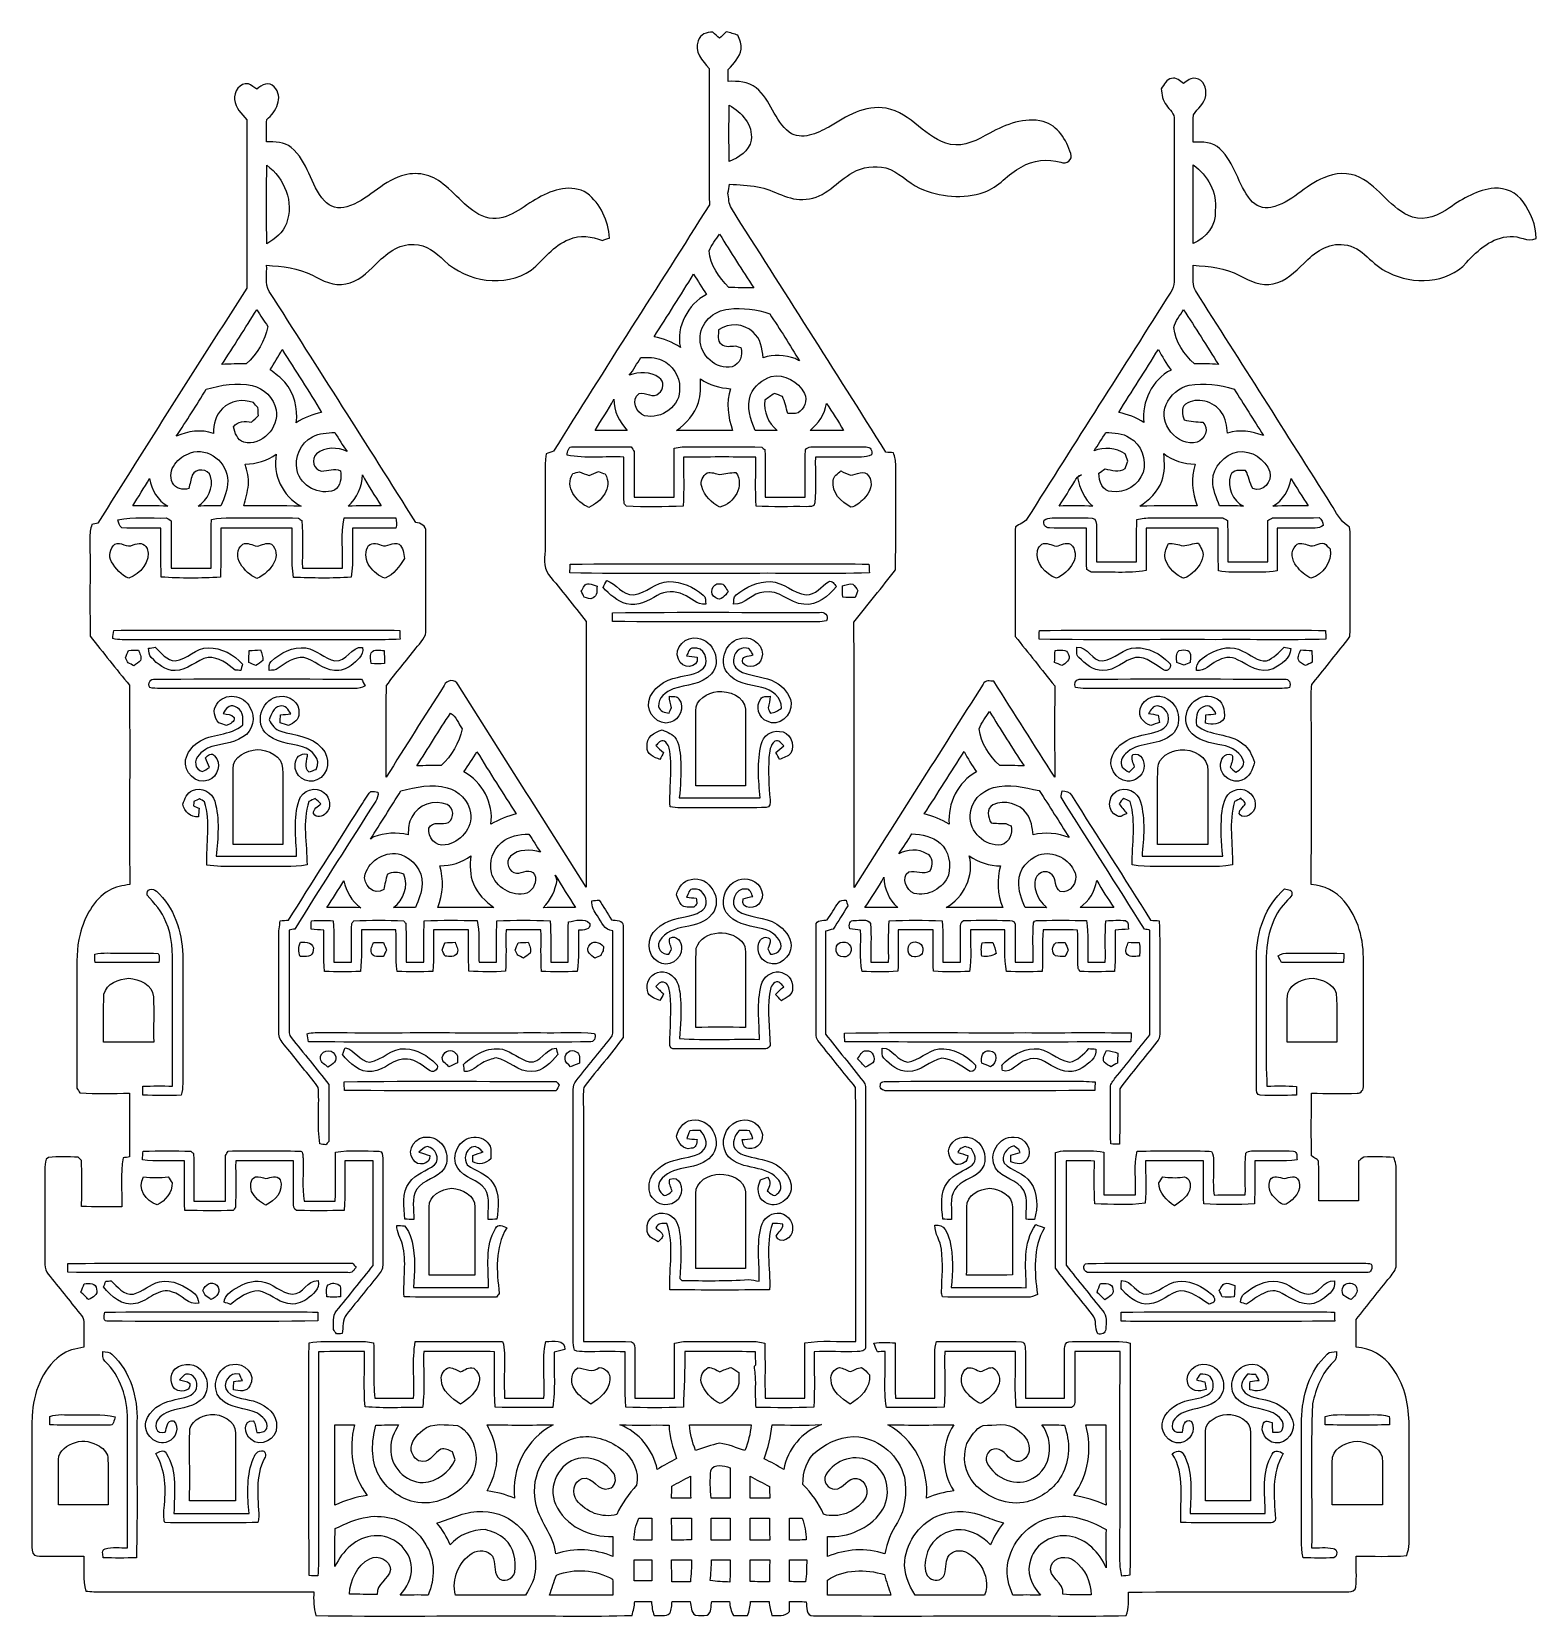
# Model space of a CAD drawing. Header units: centimetres. Extents: x -12 to 12, y -12.6 to 12.6.
import ezdxf

# ---------------------------------------------------------------- set-up
doc = ezdxf.new("R2010")
doc.units = ezdxf.units.CM
doc.header["$MEASUREMENT"] = 0
doc.layers.add('Camada 1', color=7, linetype='Continuous')

msp = doc.modelspace()

# ---------------------------------------------------------------- linework, layer by layer
at = {"layer": 'Camada 1', "color": 156}
for points, knots in [([(-1.40158, 12.48127), (-1.37159, 12.58287), (-1.26576, 12.62415), (-1.16733, 12.61497), (-1.16733, 12.61497), (-1.13276, 12.58322), (-1.09748, 12.55112), (-1.06221, 12.51937), (-1.06221, 12.51937), (-1.02658, 12.5536), (-0.99024, 12.58782), (-0.95391, 12.62168), (-0.95391, 12.62168), (-0.89146, 12.60722), (-0.82973, 12.58851), (-0.76834, 12.56876), (-0.76834, 12.56876), (-0.74436, 12.49715), (-0.70555, 12.42412), (-0.71861, 12.34616), (-0.71861, 12.34616), (-0.73659, 12.21457), (-0.83609, 12.11685), (-0.92216, 12.02443), (-0.92216, 12.02443), (-0.92357, 11.96022), (-0.92463, 11.89601), (-0.92569, 11.83181), (-0.92569, 11.83181), (-0.77187, 11.84062), (-0.6043, 11.82863), (-0.47941, 11.72774), (-0.47941, 11.72774), (-0.24058, 11.54217), (-0.1919, 11.20493), (0.04903, 11.02218), (0.04903, 11.02218), (0.24694, 10.88636), (0.49423, 11.0056), (0.68014, 11.1058), (0.68014, 11.1058), (0.95355, 11.2716), (1.25871, 11.46563), (1.59349, 11.4046), (1.59349, 11.4046), (1.99743, 11.33157), (2.21967, 10.91177), (2.61832, 10.82851), (2.61832, 10.82851), (2.84409, 10.78582), (3.05611, 10.90189), (3.24626, 11.00772), (3.24626, 11.00772), (3.50237, 11.1506), (3.80012, 11.26419), (4.09645, 11.1947), (4.09645, 11.1947), (4.32788, 11.1266), (4.46722, 10.90048), (4.53495, 10.68246), (4.53495, 10.68246), (4.57658, 10.58721), (4.46405, 10.50077), (4.3769, 10.54558), (4.3769, 10.54558), (4.1663, 10.60484), (3.93522, 10.58156), (3.74685, 10.46797), (3.74685, 10.46797), (3.5306, 10.3632), (3.39054, 10.14236), (3.15736, 10.06827), (3.15736, 10.06827), (2.82363, 9.95432), (2.44544, 9.98537), (2.12689, 10.13318), (2.12689, 10.13318), (1.93321, 10.21749), (1.79528, 10.39953), (1.58644, 10.45351), (1.58644, 10.45351), (1.41076, 10.4909), (1.21813, 10.47502), (1.06291, 10.37942), (1.06291, 10.37942), (0.80926, 10.24643), (0.62442, 9.96844), (0.31644, 9.95467), (0.31644, 9.95467), (0.0388, 9.91834), (-0.19085, 10.10849), (-0.45437, 10.15188), (-0.45437, 10.15188), (-0.60218, 10.18151), (-0.75318, 10.18504), (-0.90311, 10.19386), (-0.90311, 10.19386), (-0.91086, 10.14694), (-0.91897, 10.10002), (-0.92674, 10.0531), (-0.92674, 10.0531), (-0.91227, 9.97302), (-0.91863, 9.88447), (-0.87347, 9.81286), (-0.87347, 9.81286), (-0.05326, 8.51675), (0.77716, 7.227), (1.58784, 5.92454), (1.58784, 5.92454), (1.62806, 5.92172), (1.66828, 5.91855), (1.70885, 5.91502), (1.70885, 5.91502), (1.73177, 5.85116), (1.74978, 5.78484), (1.74659, 5.71605), (1.74659, 5.71605), (1.74412, 5.16149), (1.748, 4.60728), (1.74412, 4.0527), (1.74412, 4.0527), (1.52717, 3.77155), (1.29998, 3.49815), (1.08091, 3.21839), (1.08091, 3.21839), (1.08267, 1.80869), (1.08091, 0.39899), (1.08162, -1.01106), (1.08162, -1.01106), (1.76917, 0.06772), (2.45039, 1.15076), (3.14006, 2.22778), (3.14006, 2.22778), (3.16793, 2.30116), (3.24979, 2.27541), (3.31045, 2.27646), (3.31045, 2.27646), (3.62832, 1.76354), (3.9571, 1.25694), (4.27989, 0.74648), (4.27989, 0.74648), (4.27884, 1.23155), (4.27813, 1.71626), (4.27989, 2.20132), (4.27989, 2.20132), (4.07034, 2.46379), (3.8615, 2.72696), (3.65054, 2.98874), (3.65054, 2.98874), (3.64489, 3.50943), (3.65054, 4.03048), (3.64737, 4.55153), (3.64737, 4.55153), (3.64808, 4.61256), (3.64525, 4.67395), (3.65724, 4.73392), (3.65724, 4.73392), (3.71439, 4.78508), (3.80259, 4.79636), (3.84281, 4.86657), (3.84281, 4.86657), (4.59987, 6.07236), (5.36609, 7.27251), (6.12985, 8.47407), (6.12985, 8.47407), (6.16196, 8.52382), (6.18489, 8.58026), (6.18101, 8.64058), (6.18101, 8.64058), (6.18101, 9.49995), (6.18067, 10.35966), (6.18136, 11.21939), (6.18136, 11.21939), (6.1976, 11.31922), (6.10729, 11.37955), (6.05966, 11.45398), (6.05966, 11.45398), (6.00004, 11.52807), (5.98699, 11.62473), (5.97712, 11.71609), (5.97712, 11.71609), (6.02543, 11.77466), (6.05508, 11.87167), (6.14221, 11.87943), (6.14221, 11.87943), (6.21875, 11.90025), (6.27873, 11.84239), (6.33377, 11.799), (6.33377, 11.799), (6.39022, 11.83957), (6.45018, 11.89566), (6.52673, 11.88049), (6.52673, 11.88049), (6.65232, 11.86814), (6.70665, 11.71645), (6.68584, 11.60674), (6.68584, 11.60674), (6.67208, 11.47692), (6.55389, 11.40213), (6.49145, 11.29806), (6.49145, 11.29806), (6.47946, 11.15306), (6.48935, 11.00737), (6.48687, 10.86237), (6.48687, 10.86237), (6.63468, 10.87331), (6.79979, 10.86626), (6.91337, 10.75724), (6.91337, 10.75724), (7.15256, 10.53641), (7.19807, 10.18928), (7.40197, 9.94339), (7.40197, 9.94339), (7.47888, 9.84814), (7.60448, 9.79734), (7.72583, 9.82415), (7.72583, 9.82415), (8.05215, 9.89223), (8.26664, 10.17834), (8.56967, 10.29793), (8.56967, 10.29793), (8.74781, 10.37695), (8.96338, 10.39177), (9.14047, 10.30216), (9.14047, 10.30216), (9.46185, 10.14764), (9.63894, 9.78993), (9.98044, 9.66858), (9.98044, 9.66858), (10.18928, 9.60225), (10.40165, 9.70209), (10.57098, 9.81886), (10.57098, 9.81886), (10.78547, 9.96773), (11.02042, 10.10814), (11.28606, 10.13106), (11.28606, 10.13106), (11.46315, 10.1413), (11.64201, 10.06016), (11.74326, 9.9134), (11.74326, 9.9134), (11.8632, 9.74336), (11.95422, 9.54016), (11.95246, 9.32849), (11.95246, 9.32849), (11.81347, 9.2657), (11.67906, 9.37823), (11.53653, 9.36237), (11.53653, 9.36237), (11.25078, 9.35073), (11.0243, 9.14752), (10.84155, 8.94715), (10.84155, 8.94715), (10.53606, 8.59895), (9.98996, 8.5933), (9.59696, 8.78593), (9.59696, 8.78593), (9.33732, 8.89528), (9.18986, 9.19938), (8.89353, 9.23042), (8.89353, 9.23042), (8.63847, 9.26994), (8.41587, 9.10519), (8.2483, 8.93303), (8.2483, 8.93303), (8.11001, 8.79651), (7.96254, 8.64481), (7.76357, 8.60707), (7.76357, 8.60707), (7.57273, 8.56226), (7.38786, 8.65611), (7.22383, 8.74218), (7.22383, 8.74218), (6.99805, 8.86318), (6.7377, 8.88612), (6.48687, 8.90269), (6.48687, 8.90269), (6.4971, 8.769), (6.45583, 8.62083), (6.52426, 8.49841), (6.52426, 8.49841), (7.24712, 7.36282), (7.9696, 6.22723), (8.68785, 5.08881), (8.68785, 5.08881), (8.76723, 4.97028), (8.82368, 4.82776), (8.95244, 4.75261), (8.95244, 4.75261), (8.999, 4.72756), (8.98136, 4.66514), (8.98877, 4.62209), (8.98877, 4.62209), (8.98594, 4.0767), (8.9923, 3.53094), (8.98525, 2.98555), (8.98525, 2.98555), (8.79333, 2.7379), (8.59296, 2.49695), (8.39964, 2.25036), (8.39964, 2.25036), (8.36295, 2.21509), (8.37177, 2.16217), (8.36894, 2.11632), (8.36894, 2.11632), (8.36965, 1.08973), (8.37035, 0.06278), (8.36858, -0.96414), (8.36858, -0.96414), (8.57074, -0.9793), (8.76477, -1.07102), (8.89353, -1.22977), (8.89353, -1.22977), (9.11718, -1.4926), (9.20643, -1.84855), (9.20009, -2.18863), (9.20009, -2.18863), (9.19902, -2.84726), (9.2015, -3.50626), (9.19938, -4.16489), (9.19938, -4.16489), (9.20608, -4.22521), (9.16552, -4.29718), (9.09778, -4.28907), (9.09778, -4.28907), (8.85542, -4.29577), (8.61306, -4.28978), (8.3707, -4.29048), (8.3707, -4.29048), (8.36999, -4.6228), (8.36648, -4.95547), (8.37247, -5.28778), (8.37247, -5.28778), (8.41162, -5.32129), (8.49171, -5.33505), (8.48571, -5.40103), (8.48571, -5.40103), (8.49488, -5.60246), (8.48501, -5.8039), (8.48959, -6.00533), (8.48959, -6.00533), (8.69984, -6.00463), (8.90975, -6.00428), (9.11965, -6.00569), (9.11965, -6.00569), (9.12213, -5.79332), (9.12283, -5.58095), (9.11965, -5.36857), (9.11965, -5.36857), (9.1461, -5.3474), (9.17434, -5.32729), (9.20326, -5.30859), (9.20326, -5.30859), (9.36308, -5.29412), (9.52429, -5.30224), (9.6848, -5.31142), (9.6848, -5.31142), (9.71196, -5.38409), (9.72502, -5.46064), (9.72185, -5.53861), (9.72185, -5.53861), (9.71902, -6.03391), (9.72326, -6.52921), (9.72007, -7.02451), (9.72007, -7.02451), (9.72397, -7.1014), (9.66786, -7.15997), (9.62447, -7.21713), (9.62447, -7.21713), (9.44316, -7.44114), (9.26287, -7.66585), (9.08437, -7.89235), (9.08437, -7.89235), (9.08543, -8.0398), (9.08578, -8.18761), (9.08402, -8.33542), (9.08402, -8.33542), (9.31226, -8.35166), (9.52534, -8.46983), (9.65729, -8.65716), (9.65729, -8.65716), (9.8425, -8.90447), (9.9187, -9.21843), (9.92645, -9.52324), (9.92645, -9.52324), (9.92575, -10.16987), (9.92611, -10.81651), (9.92645, -11.46315), (9.92645, -11.46315), (9.92752, -11.52913), (9.90811, -11.59298), (9.89153, -11.65647), (9.89153, -11.65647), (9.62342, -11.67623), (9.35389, -11.66283), (9.08543, -11.666), (9.08543, -11.666), (9.0819, -11.8297), (9.09284, -11.99409), (9.08049, -12.15777), (9.08049, -12.15777), (9.07345, -12.21281), (9.01347, -12.23432), (8.96443, -12.23151), (8.96443, -12.23151), (7.79463, -12.23997), (6.62445, -12.2248), (5.45499, -12.23926), (5.45499, -12.23926), (5.45358, -12.3631), (5.4677, -12.49291), (5.41689, -12.61039), (5.41689, -12.61039), (4.77626, -12.62768), (4.13456, -12.61285), (3.49355, -12.61779), (3.49355, -12.61779), (2.47438, -12.61604), (1.45486, -12.62167), (0.43568, -12.61497), (0.43568, -12.61497), (0.31255, -12.62203), (0.32702, -12.4721), (0.32032, -12.39026), (0.32032, -12.39026), (0.23071, -12.38885), (0.14145, -12.38919), (0.05221, -12.38919), (0.05221, -12.38919), (0.05291, -12.44211), (0.05326, -12.49503), (0.05432, -12.54865), (0.05432, -12.54865), (-0.0201, -12.62661), (-0.12876, -12.60968), (-0.22613, -12.60897), (-0.22613, -12.60897), (-0.24765, -12.53666), (-0.26317, -12.46222), (-0.27235, -12.38744), (-0.27235, -12.38744), (-0.37007, -12.38885), (-0.46813, -12.38919), (-0.56585, -12.38956), (-0.56585, -12.38956), (-0.57326, -12.46399), (-0.58454, -12.53912), (-0.61524, -12.60863), (-0.61524, -12.60863), (-0.68967, -12.60897), (-0.76412, -12.60934), (-0.83855, -12.61004), (-0.83855, -12.61004), (-0.87736, -12.54159), (-0.89853, -12.46575), (-0.90204, -12.38778), (-0.90204, -12.38778), (-0.99625, -12.38919), (-1.09007, -12.38919), (-1.18392, -12.38708), (-1.18392, -12.38708), (-1.20614, -12.45799), (-1.18285, -12.56312), (-1.25906, -12.60686), (-1.25906, -12.60686), (-1.31974, -12.61285), (-1.38219, -12.61568), (-1.44215, -12.60333), (-1.44215, -12.60333), (-1.52646, -12.56558), (-1.50847, -12.46082), (-1.52964, -12.38778), (-1.52964, -12.38778), (-1.6256, -12.38919), (-1.7212, -12.38919), (-1.81715, -12.38708), (-1.81715, -12.38708), (-1.82703, -12.44811), (-1.81892, -12.51761), (-1.8549, -12.57229), (-1.8549, -12.57229), (-1.91876, -12.6386), (-2.02247, -12.5984), (-2.10326, -12.61075), (-2.10326, -12.61075), (-2.13042, -12.53983), (-2.14066, -12.46399), (-2.14736, -12.38956), (-2.14736, -12.38956), (-2.23519, -12.38919), (-2.32268, -12.38849), (-2.41053, -12.38708), (-2.41053, -12.38708), (-2.4204, -12.46152), (-2.43451, -12.53596), (-2.45497, -12.60863), (-2.45497, -12.60863), (-3.1062, -12.62979), (-3.75849, -12.6118), (-4.41006, -12.61779), (-4.41006, -12.61779), (-5.43736, -12.61251), (-6.46535, -12.62839), (-7.49229, -12.60968), (-7.49229, -12.60968), (-7.53604, -12.48833), (-7.52934, -12.35886), (-7.52897, -12.23256), (-7.52897, -12.23256), (-8.65293, -12.23539), (-9.77723, -12.23222), (-10.90118, -12.23398), (-10.90118, -12.23398), (-10.98832, -12.23432), (-11.07545, -12.23044), (-11.16188, -12.22162), (-11.16188, -12.22162), (-11.20668, -12.03959), (-11.18658, -11.85121), (-11.19152, -11.66566), (-11.19152, -11.66566), (-11.41271, -11.666), (-11.63355, -11.66777), (-11.85474, -11.66636), (-11.85474, -11.66636), (-11.90837, -11.66213), (-11.97574, -11.67095), (-12.00714, -11.61661), (-12.00714, -11.61661), (-12.02266, -11.55559), (-12.01913, -11.49208), (-12.02054, -11.43034), (-12.02054, -11.43034), (-12.01701, -10.76325), (-12.02266, -10.0958), (-12.01737, -9.42869), (-12.01737, -9.42869), (-11.99762, -9.06992), (-11.8625, -8.69032), (-11.56511, -8.46912), (-11.56511, -8.46912), (-11.45716, -8.38588), (-11.32134, -8.35554), (-11.1894, -8.33613), (-11.1894, -8.33613), (-11.19258, -8.20137), (-11.18693, -8.06696), (-11.19152, -7.93291), (-11.19152, -7.93291), (-11.18623, -7.87858), (-11.22291, -7.83695), (-11.25396, -7.79814), (-11.25396, -7.79814), (-11.4233, -7.59037), (-11.59157, -7.38187), (-11.75808, -7.17161), (-11.75808, -7.17161), (-11.79512, -7.12927), (-11.81417, -7.07565), (-11.81135, -7.01993), (-11.81135, -7.01993), (-11.81347, -6.70243), (-11.81064, -6.38493), (-11.8117, -6.06743), (-11.8117, -6.06743), (-11.81064, -5.86739), (-11.81347, -5.66737), (-11.8117, -5.4677), (-11.8117, -5.4677), (-11.80747, -5.41197), (-11.81805, -5.34), (-11.75561, -5.31354), (-11.75561, -5.31354), (-11.59968, -5.29096), (-11.44129, -5.30506), (-11.2843, -5.30577), (-11.2843, -5.30577), (-11.27019, -5.31953), (-11.24196, -5.3474), (-11.22785, -5.36117), (-11.22785, -5.36117), (-11.22432, -5.56119), (-11.22679, -5.76155), (-11.22574, -5.96194), (-11.22574, -5.96194), (-11.22644, -6.00604), (-11.22715, -6.05013), (-11.22785, -6.09458), (-11.22785, -6.09458), (-11.01478, -6.09847), (-10.80169, -6.09494), (-10.58862, -6.0974), (-10.58862, -6.0974), (-10.58015, -5.83812), (-10.61332, -5.57494), (-10.56498, -5.31812), (-10.56498, -5.31812), (-10.53923, -5.31424), (-10.48773, -5.30647), (-10.46162, -5.3026), (-10.46162, -5.3026), (-10.46162, -4.96534), (-10.46198, -4.62774), (-10.46162, -4.29048), (-10.46162, -4.29048), (-10.7262, -4.28941), (-10.99079, -4.29753), (-11.25537, -4.28483), (-11.25537, -4.28483), (-11.26701, -4.26544), (-11.28994, -4.22663), (-11.30159, -4.20722), (-11.30159, -4.20722), (-11.30123, -3.61631), (-11.30159, -3.02541), (-11.30159, -2.43487), (-11.30159, -2.43487), (-11.30053, -2.20768), (-11.31534, -1.97626), (-11.25255, -1.75541), (-11.25255, -1.75541), (-11.18058, -1.48271), (-11.04123, -1.20368), (-10.78865, -1.05798), (-10.78865, -1.05798), (-10.69057, -0.99589), (-10.5731, -0.98142), (-10.46056, -0.96378), (-10.46056, -0.96378), (-10.46444, 0.09489), (-10.45845, 1.15393), (-10.46374, 2.21262), (-10.46374, 2.21262), (-10.67787, 2.46839), (-10.88248, 2.73227), (-11.09097, 2.99261), (-11.09097, 2.99261), (-11.09768, 3.5126), (-11.09062, 4.03224), (-11.09486, 4.55188), (-11.09486, 4.55188), (-11.09733, 4.62738), (-11.08674, 4.70252), (-11.0624, 4.77378), (-11.0624, 4.77378), (-11.03911, 4.77872), (-10.99291, 4.78825), (-10.96962, 4.79283), (-10.96962, 4.79283), (-10.18645, 6.04626), (-9.39129, 7.29156), (-8.59613, 8.53722), (-8.59613, 8.53722), (-8.59472, 9.43222), (-8.59507, 10.32721), (-8.59577, 11.22257), (-8.59577, 11.22257), (-8.68326, 11.31287), (-8.77393, 11.41236), (-8.79263, 11.54217), (-8.79263, 11.54217), (-8.80145, 11.66424), (-8.70761, 11.81734), (-8.56932, 11.79442), (-8.56932, 11.79442), (-8.52064, 11.77219), (-8.47901, 11.73691), (-8.43492, 11.70657), (-8.43492, 11.70657), (-8.36189, 11.77819), (-8.23877, 11.84168), (-8.15833, 11.74326), (-8.15833, 11.74326), (-7.99994, 11.58309), (-8.13046, 11.34321), (-8.27792, 11.2268), (-8.27792, 11.2268), (-8.27969, 11.10826), (-8.27898, 10.98973), (-8.2811, 10.87119), (-8.2811, 10.87119), (-8.14669, 10.86767), (-7.99641, 10.87119), (-7.88775, 10.77841), (-7.88775, 10.77841), (-7.61646, 10.56216), (-7.58225, 10.18292), (-7.35929, 9.93069), (-7.35929, 9.93069), (-7.27321, 9.82733), (-7.12823, 9.79416), (-7.00193, 9.83403), (-7.00193, 9.83403), (-6.67419, 9.92963), (-6.45442, 10.22737), (-6.12775, 10.32651), (-6.12775, 10.32651), (-5.90373, 10.40729), (-5.64585, 10.35332), (-5.46734, 10.19739), (-5.46734, 10.19739), (-5.22216, 10.01747), (-5.04542, 9.7215), (-4.73216, 9.65376), (-4.73216, 9.65376), (-4.42524, 9.60613), (-4.19488, 9.84497), (-3.94687, 9.97937), (-3.94687, 9.97937), (-3.71722, 10.10531), (-3.41595, 10.2055), (-3.17534, 10.05134), (-3.17534, 10.05134), (-2.95592, 9.88624), (-2.83279, 9.60684), (-2.81657, 9.33731), (-2.81657, 9.33731), (-2.84444, 9.32779), (-2.90018, 9.30875), (-2.92805, 9.29922), (-2.92805, 9.29922), (-3.09667, 9.36271), (-3.28824, 9.39341), (-3.45722, 9.31368), (-3.45722, 9.31368), (-3.71052, 9.22231), (-3.86326, 8.98983), (-4.06259, 8.82438), (-4.06259, 8.82438), (-4.4838, 8.54427), (-5.09023, 8.63458), (-5.44865, 8.97819), (-5.44865, 8.97819), (-5.57954, 9.10378), (-5.7358, 9.23536), (-5.92737, 9.23325), (-5.92737, 9.23325), (-6.17855, 9.25371), (-6.38281, 9.07661), (-6.54861, 8.91151), (-6.54861, 8.91151), (-6.6809, 8.77958), (-6.8259, 8.63811), (-7.01781, 8.6053), (-7.01781, 8.6053), (-7.20653, 8.56403), (-7.38681, 8.65822), (-7.54909, 8.74289), (-7.54909, 8.74289), (-7.77309, 8.86248), (-8.03098, 8.88434), (-8.27933, 8.90376), (-8.27933, 8.90376), (-8.26664, 8.76617), (-8.31603, 8.61094), (-8.23736, 8.48747), (-8.23736, 8.48747), (-7.45666, 7.26227), (-6.67702, 6.03603), (-5.90267, 4.80694), (-5.90267, 4.80694), (-5.82365, 4.79424), (-5.7358, 4.75473), (-5.7425, 4.65983), (-5.7425, 4.65983), (-5.73792, 4.14126), (-5.74216, 3.62267), (-5.7404, 3.10409), (-5.7404, 3.10409), (-5.72628, 2.9778), (-5.83211, 2.89136), (-5.89986, 2.8), (-5.89986, 2.8), (-6.05401, 2.60173), (-6.22158, 2.41299), (-6.36693, 2.20873), (-6.36693, 2.20873), (-6.3821, 1.72191), (-6.36939, 1.23367), (-6.37222, 0.74612), (-6.37222, 0.74612), (-6.07306, 1.23718), (-5.75734, 1.71838), (-5.45076, 2.20486), (-5.45076, 2.20486), (-5.41513, 2.30116), (-5.26803, 2.31739), (-5.22922, 2.21543), (-5.22922, 2.21543), (-4.54837, 1.14158), (-3.86221, 0.0709), (-3.18769, -1.00682), (-3.18769, -1.00682), (-3.18381, 0.40534), (-3.18628, 1.81751), (-3.18628, 3.22932), (-3.18628, 3.22932), (-3.38525, 3.47909), (-3.58634, 3.72674), (-3.78459, 3.9765), (-3.78459, 3.9765), (-3.88338, 4.09928), (-3.84386, 4.26649), (-3.83998, 4.41042), (-3.83998, 4.41042), (-3.83575, 4.681), (-3.84033, 4.95158), (-3.83857, 5.22216), (-3.83857, 5.22216), (-3.8347, 5.44688), (-3.85092, 5.67302), (-3.82517, 5.89667), (-3.82517, 5.89667), (-3.78529, 5.91149), (-3.74543, 5.92632), (-3.70521, 5.94077), (-3.70521, 5.94077), (-2.88995, 7.25628), (-2.04752, 8.55521), (-1.22378, 9.86542), (-1.22378, 9.86542), (-1.2266, 10.58967), (-1.22485, 11.31393), (-1.22485, 12.03818), (-1.22485, 12.03818), (-1.3349, 12.1546), (-1.47214, 12.30911), (-1.40158, 12.48127)], [0, 0, 0, 0, 0.00480769, 0.00480769, 0.00480769, 0.00480769, 0.00961538, 0.00961538, 0.00961538, 0.00961538, 0.01442308, 0.01442308, 0.01442308, 0.01442308, 0.01923077, 0.01923077, 0.01923077, 0.01923077, 0.02403846, 0.02403846, 0.02403846, 0.02403846, 0.02884615, 0.02884615, 0.02884615, 0.02884615, 0.03365385, 0.03365385, 0.03365385, 0.03365385, 0.03846154, 0.03846154, 0.03846154, 0.03846154, 0.04326923, 0.04326923, 0.04326923, 0.04326923, 0.04807692, 0.04807692, 0.04807692, 0.04807692, 0.05288462, 0.05288462, 0.05288462, 0.05288462, 0.05769231, 0.05769231, 0.05769231, 0.05769231, 0.0625, 0.0625, 0.0625, 0.0625, 0.06730769, 0.06730769, 0.06730769, 0.06730769, 0.07211538, 0.07211538, 0.07211538, 0.07211538, 0.07692308, 0.07692308, 0.07692308, 0.07692308, 0.08173077, 0.08173077, 0.08173077, 0.08173077, 0.08653846, 0.08653846, 0.08653846, 0.08653846, 0.09134615, 0.09134615, 0.09134615, 0.09134615, 0.09615385, 0.09615385, 0.09615385, 0.09615385, 0.10096154, 0.10096154, 0.10096154, 0.10096154, 0.10576923, 0.10576923, 0.10576923, 0.10576923, 0.11057692, 0.11057692, 0.11057692, 0.11057692, 0.11538462, 0.11538462, 0.11538462, 0.11538462, 0.12019231, 0.12019231, 0.12019231, 0.12019231, 0.125, 0.125, 0.125, 0.125, 0.12980769, 0.12980769, 0.12980769, 0.12980769, 0.13461538, 0.13461538, 0.13461538, 0.13461538, 0.13942308, 0.13942308, 0.13942308, 0.13942308, 0.14423077, 0.14423077, 0.14423077, 0.14423077, 0.14903846, 0.14903846, 0.14903846, 0.14903846, 0.15384615, 0.15384615, 0.15384615, 0.15384615, 0.15865385, 0.15865385, 0.15865385, 0.15865385, 0.16346154, 0.16346154, 0.16346154, 0.16346154, 0.16826923, 0.16826923, 0.16826923, 0.16826923, 0.17307692, 0.17307692, 0.17307692, 0.17307692, 0.17788462, 0.17788462, 0.17788462, 0.17788462, 0.18269231, 0.18269231, 0.18269231, 0.18269231, 0.1875, 0.1875, 0.1875, 0.1875, 0.19230769, 0.19230769, 0.19230769, 0.19230769, 0.19711538, 0.19711538, 0.19711538, 0.19711538, 0.20192308, 0.20192308, 0.20192308, 0.20192308, 0.20673077, 0.20673077, 0.20673077, 0.20673077, 0.21153846, 0.21153846, 0.21153846, 0.21153846, 0.21634615, 0.21634615, 0.21634615, 0.21634615, 0.22115385, 0.22115385, 0.22115385, 0.22115385, 0.22596154, 0.22596154, 0.22596154, 0.22596154, 0.23076923, 0.23076923, 0.23076923, 0.23076923, 0.23557692, 0.23557692, 0.23557692, 0.23557692, 0.24038462, 0.24038462, 0.24038462, 0.24038462, 0.24519231, 0.24519231, 0.24519231, 0.24519231, 0.25, 0.25, 0.25, 0.25, 0.25480769, 0.25480769, 0.25480769, 0.25480769, 0.25961538, 0.25961538, 0.25961538, 0.25961538, 0.26442308, 0.26442308, 0.26442308, 0.26442308, 0.26923077, 0.26923077, 0.26923077, 0.26923077, 0.27403846, 0.27403846, 0.27403846, 0.27403846, 0.27884615, 0.27884615, 0.27884615, 0.27884615, 0.28365385, 0.28365385, 0.28365385, 0.28365385, 0.28846154, 0.28846154, 0.28846154, 0.28846154, 0.29326923, 0.29326923, 0.29326923, 0.29326923, 0.29807692, 0.29807692, 0.29807692, 0.29807692, 0.30288462, 0.30288462, 0.30288462, 0.30288462, 0.30769231, 0.30769231, 0.30769231, 0.30769231, 0.3125, 0.3125, 0.3125, 0.3125, 0.31730769, 0.31730769, 0.31730769, 0.31730769, 0.32211538, 0.32211538, 0.32211538, 0.32211538, 0.32692308, 0.32692308, 0.32692308, 0.32692308, 0.33173077, 0.33173077, 0.33173077, 0.33173077, 0.33653846, 0.33653846, 0.33653846, 0.33653846, 0.34134615, 0.34134615, 0.34134615, 0.34134615, 0.34615385, 0.34615385, 0.34615385, 0.34615385, 0.35096154, 0.35096154, 0.35096154, 0.35096154, 0.35576923, 0.35576923, 0.35576923, 0.35576923, 0.36057692, 0.36057692, 0.36057692, 0.36057692, 0.36538462, 0.36538462, 0.36538462, 0.36538462, 0.37019231, 0.37019231, 0.37019231, 0.37019231, 0.375, 0.375, 0.375, 0.375, 0.37980769, 0.37980769, 0.37980769, 0.37980769, 0.38461538, 0.38461538, 0.38461538, 0.38461538, 0.38942308, 0.38942308, 0.38942308, 0.38942308, 0.39423077, 0.39423077, 0.39423077, 0.39423077, 0.39903846, 0.39903846, 0.39903846, 0.39903846, 0.40384615, 0.40384615, 0.40384615, 0.40384615, 0.40865385, 0.40865385, 0.40865385, 0.40865385, 0.41346154, 0.41346154, 0.41346154, 0.41346154, 0.41826923, 0.41826923, 0.41826923, 0.41826923, 0.42307692, 0.42307692, 0.42307692, 0.42307692, 0.42788462, 0.42788462, 0.42788462, 0.42788462, 0.43269231, 0.43269231, 0.43269231, 0.43269231, 0.4375, 0.4375, 0.4375, 0.4375, 0.44230769, 0.44230769, 0.44230769, 0.44230769, 0.44711538, 0.44711538, 0.44711538, 0.44711538, 0.45192308, 0.45192308, 0.45192308, 0.45192308, 0.45673077, 0.45673077, 0.45673077, 0.45673077, 0.46153846, 0.46153846, 0.46153846, 0.46153846, 0.46634615, 0.46634615, 0.46634615, 0.46634615, 0.47115385, 0.47115385, 0.47115385, 0.47115385, 0.47596154, 0.47596154, 0.47596154, 0.47596154, 0.48076923, 0.48076923, 0.48076923, 0.48076923, 0.48557692, 0.48557692, 0.48557692, 0.48557692, 0.49038462, 0.49038462, 0.49038462, 0.49038462, 0.49519231, 0.49519231, 0.49519231, 0.49519231, 0.5, 0.5, 0.5, 0.5, 0.50480769, 0.50480769, 0.50480769, 0.50480769, 0.50961538, 0.50961538, 0.50961538, 0.50961538, 0.51442308, 0.51442308, 0.51442308, 0.51442308, 0.51923077, 0.51923077, 0.51923077, 0.51923077, 0.52403846, 0.52403846, 0.52403846, 0.52403846, 0.52884615, 0.52884615, 0.52884615, 0.52884615, 0.53365385, 0.53365385, 0.53365385, 0.53365385, 0.53846154, 0.53846154, 0.53846154, 0.53846154, 0.54326923, 0.54326923, 0.54326923, 0.54326923, 0.54807692, 0.54807692, 0.54807692, 0.54807692, 0.55288462, 0.55288462, 0.55288462, 0.55288462, 0.55769231, 0.55769231, 0.55769231, 0.55769231, 0.5625, 0.5625, 0.5625, 0.5625, 0.56730769, 0.56730769, 0.56730769, 0.56730769, 0.57211538, 0.57211538, 0.57211538, 0.57211538, 0.57692308, 0.57692308, 0.57692308, 0.57692308, 0.58173077, 0.58173077, 0.58173077, 0.58173077, 0.58653846, 0.58653846, 0.58653846, 0.58653846, 0.59134615, 0.59134615, 0.59134615, 0.59134615, 0.59615385, 0.59615385, 0.59615385, 0.59615385, 0.60096154, 0.60096154, 0.60096154, 0.60096154, 0.60576923, 0.60576923, 0.60576923, 0.60576923, 0.61057692, 0.61057692, 0.61057692, 0.61057692, 0.61538462, 0.61538462, 0.61538462, 0.61538462, 0.62019231, 0.62019231, 0.62019231, 0.62019231, 0.625, 0.625, 0.625, 0.625, 0.62980769, 0.62980769, 0.62980769, 0.62980769, 0.63461538, 0.63461538, 0.63461538, 0.63461538, 0.63942308, 0.63942308, 0.63942308, 0.63942308, 0.64423077, 0.64423077, 0.64423077, 0.64423077, 0.64903846, 0.64903846, 0.64903846, 0.64903846, 0.65384615, 0.65384615, 0.65384615, 0.65384615, 0.65865385, 0.65865385, 0.65865385, 0.65865385, 0.66346154, 0.66346154, 0.66346154, 0.66346154, 0.66826923, 0.66826923, 0.66826923, 0.66826923, 0.67307692, 0.67307692, 0.67307692, 0.67307692, 0.67788462, 0.67788462, 0.67788462, 0.67788462, 0.68269231, 0.68269231, 0.68269231, 0.68269231, 0.6875, 0.6875, 0.6875, 0.6875, 0.69230769, 0.69230769, 0.69230769, 0.69230769, 0.69711538, 0.69711538, 0.69711538, 0.69711538, 0.70192308, 0.70192308, 0.70192308, 0.70192308, 0.70673077, 0.70673077, 0.70673077, 0.70673077, 0.71153846, 0.71153846, 0.71153846, 0.71153846, 0.71634615, 0.71634615, 0.71634615, 0.71634615, 0.72115385, 0.72115385, 0.72115385, 0.72115385, 0.72596154, 0.72596154, 0.72596154, 0.72596154, 0.73076923, 0.73076923, 0.73076923, 0.73076923, 0.73557692, 0.73557692, 0.73557692, 0.73557692, 0.74038462, 0.74038462, 0.74038462, 0.74038462, 0.74519231, 0.74519231, 0.74519231, 0.74519231, 0.75, 0.75, 0.75, 0.75, 0.75480769, 0.75480769, 0.75480769, 0.75480769, 0.75961538, 0.75961538, 0.75961538, 0.75961538, 0.76442308, 0.76442308, 0.76442308, 0.76442308, 0.76923077, 0.76923077, 0.76923077, 0.76923077, 0.77403846, 0.77403846, 0.77403846, 0.77403846, 0.77884615, 0.77884615, 0.77884615, 0.77884615, 0.78365385, 0.78365385, 0.78365385, 0.78365385, 0.78846154, 0.78846154, 0.78846154, 0.78846154, 0.79326923, 0.79326923, 0.79326923, 0.79326923, 0.79807692, 0.79807692, 0.79807692, 0.79807692, 0.80288462, 0.80288462, 0.80288462, 0.80288462, 0.80769231, 0.80769231, 0.80769231, 0.80769231, 0.8125, 0.8125, 0.8125, 0.8125, 0.81730769, 0.81730769, 0.81730769, 0.81730769, 0.82211538, 0.82211538, 0.82211538, 0.82211538, 0.82692308, 0.82692308, 0.82692308, 0.82692308, 0.83173077, 0.83173077, 0.83173077, 0.83173077, 0.83653846, 0.83653846, 0.83653846, 0.83653846, 0.84134615, 0.84134615, 0.84134615, 0.84134615, 0.84615385, 0.84615385, 0.84615385, 0.84615385, 0.85096154, 0.85096154, 0.85096154, 0.85096154, 0.85576923, 0.85576923, 0.85576923, 0.85576923, 0.86057692, 0.86057692, 0.86057692, 0.86057692, 0.86538462, 0.86538462, 0.86538462, 0.86538462, 0.87019231, 0.87019231, 0.87019231, 0.87019231, 0.875, 0.875, 0.875, 0.875, 0.87980769, 0.87980769, 0.87980769, 0.87980769, 0.88461538, 0.88461538, 0.88461538, 0.88461538, 0.88942308, 0.88942308, 0.88942308, 0.88942308, 0.89423077, 0.89423077, 0.89423077, 0.89423077, 0.89903846, 0.89903846, 0.89903846, 0.89903846, 0.90384615, 0.90384615, 0.90384615, 0.90384615, 0.90865385, 0.90865385, 0.90865385, 0.90865385, 0.91346154, 0.91346154, 0.91346154, 0.91346154, 0.91826923, 0.91826923, 0.91826923, 0.91826923, 0.92307692, 0.92307692, 0.92307692, 0.92307692, 0.92788462, 0.92788462, 0.92788462, 0.92788462, 0.93269231, 0.93269231, 0.93269231, 0.93269231, 0.9375, 0.9375, 0.9375, 0.9375, 0.94230769, 0.94230769, 0.94230769, 0.94230769, 0.94711538, 0.94711538, 0.94711538, 0.94711538, 0.95192308, 0.95192308, 0.95192308, 0.95192308, 0.95673077, 0.95673077, 0.95673077, 0.95673077, 0.96153846, 0.96153846, 0.96153846, 0.96153846, 0.96634615, 0.96634615, 0.96634615, 0.96634615, 0.97115385, 0.97115385, 0.97115385, 0.97115385, 0.97596154, 0.97596154, 0.97596154, 0.97596154, 0.98076923, 0.98076923, 0.98076923, 0.98076923, 0.98557692, 0.98557692, 0.98557692, 0.98557692, 0.99038462, 0.99038462, 0.99038462, 0.99038462, 1, 1, 1, 1]), ([(-0.90664, 11.45469), (-0.90664, 11.45469), (-0.90664, 11.45469), (-0.90664, 11.45469), (-0.90664, 11.45469), (-0.91369, 11.15483), (-0.91227, 10.85461), (-0.90769, 10.55475), (-0.90769, 10.55475), (-0.756, 10.61966), (-0.58596, 10.71774), (-0.5595, 10.8973), (-0.5595, 10.8973), (-0.51964, 11.14248), (-0.71261, 11.34004), (-0.90664, 11.45469)], [0, 0, 0, 0, 0.2, 0.2, 0.2, 0.2, 0.4, 0.4, 0.4, 0.4, 0.6, 0.6, 0.6, 0.6, 1, 1, 1, 1]), ([(-8.27652, 10.49761), (-8.27652, 10.49761), (-8.27652, 10.49761), (-8.27652, 10.49761), (-8.27652, 10.49761), (-8.28075, 10.08097), (-8.28251, 9.66399), (-8.27546, 9.24701), (-8.27546, 9.24701), (-8.14492, 9.32285), (-8.01616, 9.42022), (-7.96466, 9.56839), (-7.96466, 9.56839), (-7.8366, 9.90353), (-7.99535, 10.29229), (-8.27652, 10.49761)], [0, 0, 0, 0, 0.2, 0.2, 0.2, 0.2, 0.4, 0.4, 0.4, 0.4, 0.6, 0.6, 0.6, 0.6, 1, 1, 1, 1]), ([(6.48757, 10.50183), (6.48757, 10.50183), (6.48757, 10.50183), (6.48757, 10.50183), (6.48757, 10.50183), (6.48616, 10.08379), (6.48616, 9.66611), (6.48757, 9.24841), (6.48757, 9.24841), (6.69008, 9.34014), (6.86082, 9.53876), (6.83894, 9.773), (6.83894, 9.773), (6.86964, 10.0598), (6.72253, 10.34097), (6.48757, 10.50183)], [0, 0, 0, 0, 0.2, 0.2, 0.2, 0.2, 0.4, 0.4, 0.4, 0.4, 0.6, 0.6, 0.6, 0.6, 1, 1, 1, 1]), ([(-1.22624, 9.132), (-1.22624, 9.132), (-1.22624, 9.132), (-1.22624, 9.132), (-1.22624, 9.132), (-1.21108, 8.9041), (-1.0661, 8.71078), (-0.91546, 8.54886), (-0.91546, 8.54886), (-0.78246, 8.54533), (-0.64947, 8.54498), (-0.51647, 8.54286), (-0.51647, 8.54286), (-0.70309, 8.82402), (-0.87948, 9.11154), (-1.06045, 9.39623), (-1.06045, 9.39623), (-1.11972, 9.31121), (-1.18886, 9.22972), (-1.22624, 9.132)], [0, 0, 0, 0, 0.16666667, 0.16666667, 0.16666667, 0.16666667, 0.33333333, 0.33333333, 0.33333333, 0.33333333, 0.5, 0.5, 0.5, 0.5, 0.66666667, 0.66666667, 0.66666667, 0.66666667, 1, 1, 1, 1]), ([(-1.47496, 8.76123), (-1.47496, 8.76123), (-1.47496, 8.76123), (-1.47496, 8.76123), (-1.47496, 8.76123), (-1.68027, 8.4261), (-1.89335, 8.09589), (-2.10431, 7.76427), (-2.10431, 7.76427), (-1.95438, 7.73711), (-1.81081, 7.67927), (-1.68592, 7.59142), (-1.68592, 7.59142), (-1.76106, 7.9255), (-1.56386, 8.28075), (-1.26894, 8.4395), (-1.26894, 8.4395), (-1.3409, 8.54498), (-1.40723, 8.65328), (-1.47496, 8.76123)], [0, 0, 0, 0, 0.16666667, 0.16666667, 0.16666667, 0.16666667, 0.33333333, 0.33333333, 0.33333333, 0.33333333, 0.5, 0.5, 0.5, 0.5, 0.66666667, 0.66666667, 0.66666667, 0.66666667, 1, 1, 1, 1]), ([(-8.43527, 8.19326), (-8.43527, 8.19326), (-8.43527, 8.19326), (-8.43527, 8.19326), (-8.43527, 8.19326), (-8.62329, 7.90434), (-8.80074, 7.60835), (-8.99265, 7.32189), (-8.99265, 7.32189), (-8.86283, 7.33071), (-8.73266, 7.33495), (-8.60284, 7.33142), (-8.60284, 7.33142), (-8.42891, 7.48911), (-8.30509, 7.6983), (-8.26134, 7.92973), (-8.26134, 7.92973), (-8.32026, 8.01722), (-8.37706, 8.10542), (-8.43527, 8.19326)], [0, 0, 0, 0, 0.16666667, 0.16666667, 0.16666667, 0.16666667, 0.33333333, 0.33333333, 0.33333333, 0.33333333, 0.5, 0.5, 0.5, 0.5, 0.66666667, 0.66666667, 0.66666667, 0.66666667, 1, 1, 1, 1]), ([(-1.36983, 7.72617), (-1.36983, 7.72617), (-1.36983, 7.72617), (-1.36983, 7.72617), (-1.36983, 7.72617), (-1.37936, 7.47077), (-1.113, 7.23159), (-0.85901, 7.28486), (-0.85901, 7.28486), (-0.73589, 7.33212), (-0.68333, 7.46865), (-0.72143, 7.59107), (-0.72143, 7.59107), (-0.74365, 7.59777), (-0.78846, 7.61118), (-0.81104, 7.61787), (-0.81104, 7.61787), (-0.88477, 7.61505), (-0.96801, 7.59388), (-1.03082, 7.6447), (-1.03082, 7.6447), (-1.10771, 7.69725), (-1.07526, 7.79921), (-1.07702, 7.87681), (-1.07702, 7.87681), (-0.90981, 7.98971), (-0.67415, 7.97665), (-0.52704, 7.8366), (-0.52704, 7.8366), (-0.40993, 7.73711), (-0.37535, 7.57731), (-0.36829, 7.43055), (-0.36829, 7.43055), (-0.20109, 7.49053), (-0.0201, 7.47041), (0.14569, 7.4168), (0.14569, 7.4168), (0.16262, 7.40726), (0.19685, 7.38786), (0.21378, 7.37799), (0.21378, 7.37799), (0.0582, 7.62987), (-0.09596, 7.88317), (-0.26175, 8.12799), (-0.26175, 8.12799), (-0.46777, 8.20772), (-0.69532, 8.22642), (-0.91439, 8.20561), (-0.91439, 8.20561), (-1.15359, 8.18761), (-1.38253, 7.97489), (-1.36983, 7.72617)], [0, 0, 0, 0, 0.07142857, 0.07142857, 0.07142857, 0.07142857, 0.14285714, 0.14285714, 0.14285714, 0.14285714, 0.21428571, 0.21428571, 0.21428571, 0.21428571, 0.28571429, 0.28571429, 0.28571429, 0.28571429, 0.35714286, 0.35714286, 0.35714286, 0.35714286, 0.42857143, 0.42857143, 0.42857143, 0.42857143, 0.5, 0.5, 0.5, 0.5, 0.57142857, 0.57142857, 0.57142857, 0.57142857, 0.64285714, 0.64285714, 0.64285714, 0.64285714, 0.71428571, 0.71428571, 0.71428571, 0.71428571, 0.78571429, 0.78571429, 0.78571429, 0.78571429, 0.85714286, 0.85714286, 0.85714286, 0.85714286, 1, 1, 1, 1]), ([(6.3306, 8.19396), (6.3306, 8.19396), (6.3306, 8.19396), (6.3306, 8.19396), (6.3306, 8.19396), (6.28015, 8.09941), (6.19724, 8.01652), (6.17748, 7.90892), (6.17748, 7.90892), (6.20253, 7.68244), (6.34083, 7.48171), (6.50521, 7.33), (6.50521, 7.33), (6.63327, 7.33565), (6.76098, 7.33107), (6.88903, 7.32225), (6.88903, 7.32225), (6.70277, 7.61293), (6.52497, 7.90892), (6.3306, 8.19396)], [0, 0, 0, 0, 0.16666667, 0.16666667, 0.16666667, 0.16666667, 0.33333333, 0.33333333, 0.33333333, 0.33333333, 0.5, 0.5, 0.5, 0.5, 0.66666667, 0.66666667, 0.66666667, 0.66666667, 1, 1, 1, 1]), ([(-8.03275, 7.55931), (-8.03275, 7.55931), (-8.03275, 7.55931), (-8.03275, 7.55931), (-8.03275, 7.55931), (-8.08743, 7.44714), (-8.16292, 7.3473), (-8.22007, 7.23652), (-8.22007, 7.23652), (-8.14175, 7.17303), (-8.05497, 7.11799), (-7.98971, 7.03896), (-7.98971, 7.03896), (-7.83766, 6.86293), (-7.77909, 6.62233), (-7.80625, 6.39339), (-7.80625, 6.39339), (-7.68419, 6.47559), (-7.5452, 6.52709), (-7.40233, 6.5592), (-7.40233, 6.5592), (-7.60482, 6.89715), (-7.82002, 7.2277), (-8.03275, 7.55931)], [0, 0, 0, 0, 0.14285714, 0.14285714, 0.14285714, 0.14285714, 0.28571429, 0.28571429, 0.28571429, 0.28571429, 0.42857143, 0.42857143, 0.42857143, 0.42857143, 0.57142857, 0.57142857, 0.57142857, 0.57142857, 0.71428571, 0.71428571, 0.71428571, 0.71428571, 1, 1, 1, 1]), ([(-2.50048, 7.14974), (-2.50048, 7.14974), (-2.50048, 7.14974), (-2.50048, 7.14974), (-2.50048, 7.14974), (-2.34738, 7.20689), (-2.15864, 7.21713), (-2.02318, 7.112), (-2.02318, 7.112), (-1.94274, 7.05202), (-1.94556, 6.9215), (-2.02635, 6.86293), (-2.02635, 6.86293), (-2.11701, 6.77298), (-2.23767, 6.88552), (-2.34385, 6.8587), (-2.34385, 6.8587), (-2.47755, 6.76239), (-2.39148, 6.55177), (-2.25602, 6.50592), (-2.25602, 6.50592), (-1.99036, 6.43784), (-1.67252, 6.66643), (-1.69932, 6.95077), (-1.69932, 6.95077), (-1.6905, 7.13809), (-1.81222, 7.31378), (-1.98013, 7.38928), (-1.98013, 7.38928), (-2.08455, 7.44326), (-2.20451, 7.43549), (-2.31775, 7.43408), (-2.31775, 7.43408), (-2.37418, 7.33636), (-2.43204, 7.23935), (-2.50048, 7.14974)], [0, 0, 0, 0, 0.1, 0.1, 0.1, 0.1, 0.2, 0.2, 0.2, 0.2, 0.3, 0.3, 0.3, 0.3, 0.4, 0.4, 0.4, 0.4, 0.5, 0.5, 0.5, 0.5, 0.6, 0.6, 0.6, 0.6, 0.7, 0.7, 0.7, 0.7, 0.8, 0.8, 0.8, 0.8, 1, 1, 1, 1]), ([(5.29907, 6.55884), (5.29907, 6.55884), (5.29907, 6.55884), (5.29907, 6.55884), (5.29907, 6.55884), (5.44159, 6.52955), (5.58129, 6.48122), (5.70052, 6.39514), (5.70052, 6.39514), (5.66173, 6.72816), (5.82999, 7.08025), (6.13304, 7.2337), (6.13304, 7.2337), (6.05861, 7.33882), (5.99052, 7.44855), (5.93195, 7.5632), (5.93195, 7.5632), (5.72452, 7.22629), (5.50721, 6.89539), (5.29907, 6.55884)], [0, 0, 0, 0, 0.16666667, 0.16666667, 0.16666667, 0.16666667, 0.33333333, 0.33333333, 0.33333333, 0.33333333, 0.5, 0.5, 0.5, 0.5, 0.66666667, 0.66666667, 0.66666667, 0.66666667, 1, 1, 1, 1]), ([(-1.36701, 7.09471), (-1.36701, 7.09471), (-1.36701, 7.09471), (-1.36701, 7.09471), (-1.36701, 7.09471), (-1.36172, 6.96806), (-1.35502, 6.83789), (-1.39876, 6.71653), (-1.39876, 6.71653), (-1.45026, 6.52709), (-1.59666, 6.38632), (-1.74695, 6.26991), (-1.74695, 6.26991), (-1.44885, 6.27027), (-1.15076, 6.27027), (-0.85231, 6.26991), (-0.85231, 6.26991), (-0.9285, 6.48334), (-0.95956, 6.71617), (-0.88652, 6.93525), (-0.88652, 6.93525), (-1.05692, 6.95147), (-1.22765, 6.99028), (-1.36701, 7.09471)], [0, 0, 0, 0, 0.14285714, 0.14285714, 0.14285714, 0.14285714, 0.28571429, 0.28571429, 0.28571429, 0.28571429, 0.42857143, 0.42857143, 0.42857143, 0.42857143, 0.57142857, 0.57142857, 0.57142857, 0.57142857, 0.71428571, 0.71428571, 0.71428571, 0.71428571, 1, 1, 1, 1]), ([(-0.56727, 6.84106), (-0.56727, 6.84106), (-0.56727, 6.84106), (-0.56727, 6.84106), (-0.56727, 6.84106), (-0.63429, 6.6502), (-0.57221, 6.44771), (-0.49318, 6.27097), (-0.49318, 6.27097), (-0.37606, 6.26991), (-0.25822, 6.27027), (-0.14076, 6.26991), (-0.14076, 6.26991), (-0.28609, 6.38703), (-0.36335, 6.56802), (-0.33867, 6.75428), (-0.33867, 6.75428), (-0.28999, 6.79202), (-0.23988, 6.82766), (-0.18803, 6.86118), (-0.18803, 6.86118), (-0.14498, 6.84494), (-0.10195, 6.82907), (-0.05856, 6.81319), (-0.05856, 6.81319), (-0.0208, 6.7257), (0.00034, 6.63256), (0.02716, 6.5412), (0.02716, 6.5412), (0.08113, 6.54227), (0.13616, 6.53732), (0.18979, 6.54931), (0.18979, 6.54931), (0.29279, 6.61246), (0.34361, 6.74758), (0.29069, 6.86011), (0.29069, 6.86011), (0.19967, 7.05131), (-0.02892, 7.18007), (-0.23917, 7.12964), (-0.23917, 7.12964), (-0.38169, 7.08483), (-0.50446, 6.97618), (-0.56727, 6.84106)], [0, 0, 0, 0, 0.08333333, 0.08333333, 0.08333333, 0.08333333, 0.16666667, 0.16666667, 0.16666667, 0.16666667, 0.25, 0.25, 0.25, 0.25, 0.33333333, 0.33333333, 0.33333333, 0.33333333, 0.41666667, 0.41666667, 0.41666667, 0.41666667, 0.5, 0.5, 0.5, 0.5, 0.58333333, 0.58333333, 0.58333333, 0.58333333, 0.66666667, 0.66666667, 0.66666667, 0.66666667, 0.75, 0.75, 0.75, 0.75, 0.83333333, 0.83333333, 0.83333333, 0.83333333, 1, 1, 1, 1]), ([(-9.24171, 6.9275), (-9.24171, 6.9275), (-9.24171, 6.9275), (-9.24171, 6.9275), (-9.24171, 6.9275), (-9.39764, 6.67597), (-9.55145, 6.42267), (-9.72008, 6.17926), (-9.72008, 6.17926), (-9.53276, 6.25934), (-9.32144, 6.29391), (-9.12494, 6.22406), (-9.12494, 6.22406), (-9.12494, 6.36693), (-9.0939, 6.51932), (-8.98383, 6.61916), (-8.98383, 6.61916), (-8.85719, 6.7504), (-8.65822, 6.77403), (-8.49065, 6.71759), (-8.49065, 6.71759), (-8.46631, 6.68972), (-8.44161, 6.66184), (-8.41657, 6.63434), (-8.41657, 6.63434), (-8.4148, 6.60293), (-8.41162, 6.54085), (-8.40986, 6.5098), (-8.40986, 6.5098), (-8.44584, 6.47452), (-8.48218, 6.4396), (-8.51887, 6.40537), (-8.51887, 6.40537), (-8.62435, 6.41419), (-8.74042, 6.42866), (-8.8085, 6.32953), (-8.8085, 6.32953), (-8.78487, 6.23322), (-8.74712, 6.12034), (-8.64481, 6.08259), (-8.64481, 6.08259), (-8.36012, 6.01698), (-8.07367, 6.31684), (-8.1294, 6.59835), (-8.1294, 6.59835), (-8.16504, 6.78885), (-8.32131, 6.94407), (-8.50864, 6.98887), (-8.50864, 6.98887), (-8.75347, 7.0365), (-9.00571, 6.99876), (-9.24171, 6.9275)], [0, 0, 0, 0, 0.07142857, 0.07142857, 0.07142857, 0.07142857, 0.14285714, 0.14285714, 0.14285714, 0.14285714, 0.21428571, 0.21428571, 0.21428571, 0.21428571, 0.28571429, 0.28571429, 0.28571429, 0.28571429, 0.35714286, 0.35714286, 0.35714286, 0.35714286, 0.42857143, 0.42857143, 0.42857143, 0.42857143, 0.5, 0.5, 0.5, 0.5, 0.57142857, 0.57142857, 0.57142857, 0.57142857, 0.64285714, 0.64285714, 0.64285714, 0.64285714, 0.71428571, 0.71428571, 0.71428571, 0.71428571, 0.78571429, 0.78571429, 0.78571429, 0.78571429, 0.85714286, 0.85714286, 0.85714286, 0.85714286, 1, 1, 1, 1]), ([(6.0572, 6.68406), (6.0572, 6.68406), (6.0572, 6.68406), (6.0572, 6.68406), (6.0572, 6.68406), (5.91397, 6.3881), (6.23534, 6.00497), (6.55072, 6.08365), (6.55072, 6.08365), (6.66679, 6.12668), (6.75286, 6.30943), (6.63928, 6.40045), (6.63928, 6.40045), (6.54049, 6.41278), (6.4389, 6.40785), (6.344, 6.44277), (6.344, 6.44277), (6.31577, 6.52392), (6.28509, 6.62374), (6.36517, 6.6876), (6.36517, 6.6876), (6.54507, 6.81496), (6.81848, 6.73381), (6.93844, 6.55813), (6.93844, 6.55813), (7.01038, 6.46289), (7.01604, 6.33976), (7.03474, 6.22618), (7.03474, 6.22618), (7.22171, 6.2932), (7.42209, 6.25581), (7.60448, 6.19195), (7.60448, 6.19195), (7.45101, 6.4396), (7.29297, 6.68372), (7.13846, 6.93067), (7.13846, 6.93067), (6.90667, 6.99735), (6.66184, 7.03403), (6.42196, 6.9924), (6.42196, 6.9924), (6.26073, 6.9543), (6.11857, 6.8386), (6.0572, 6.68406)], [0, 0, 0, 0, 0.08333333, 0.08333333, 0.08333333, 0.08333333, 0.16666667, 0.16666667, 0.16666667, 0.16666667, 0.25, 0.25, 0.25, 0.25, 0.33333333, 0.33333333, 0.33333333, 0.33333333, 0.41666667, 0.41666667, 0.41666667, 0.41666667, 0.5, 0.5, 0.5, 0.5, 0.58333333, 0.58333333, 0.58333333, 0.58333333, 0.66666667, 0.66666667, 0.66666667, 0.66666667, 0.75, 0.75, 0.75, 0.75, 0.83333333, 0.83333333, 0.83333333, 0.83333333, 1, 1, 1, 1]), ([(-3.04129, 6.27062), (-3.04129, 6.27062), (-3.04129, 6.27062), (-3.04129, 6.27062), (-3.04129, 6.27062), (-2.87231, 6.26955), (-2.70298, 6.27062), (-2.534, 6.26991), (-2.534, 6.26991), (-2.65499, 6.40927), (-2.7492, 6.57895), (-2.74389, 6.76909), (-2.74389, 6.76909), (-2.83209, 6.59659), (-2.95063, 6.44207), (-3.04129, 6.27062)], [0, 0, 0, 0, 0.2, 0.2, 0.2, 0.2, 0.4, 0.4, 0.4, 0.4, 0.6, 0.6, 0.6, 0.6, 1, 1, 1, 1]), ([(0.64206, 6.70102), (0.64206, 6.70102), (0.64206, 6.70102), (0.64206, 6.70102), (0.64206, 6.70102), (0.61841, 6.52568), (0.5094, 6.3842), (0.38064, 6.27062), (0.38064, 6.27062), (0.55879, 6.26991), (0.7373, 6.26955), (0.91581, 6.27097), (0.91581, 6.27097), (0.82902, 6.41702), (0.738, 6.56059), (0.64206, 6.70102)], [0, 0, 0, 0, 0.2, 0.2, 0.2, 0.2, 0.4, 0.4, 0.4, 0.4, 0.6, 0.6, 0.6, 0.6, 1, 1, 1, 1]), ([(-7.54768, 6.16937), (-7.54768, 6.16937), (-7.54768, 6.16937), (-7.54768, 6.16937), (-7.54768, 6.16937), (-7.741, 6.07659), (-7.83943, 5.83706), (-7.79426, 5.63245), (-7.79426, 5.63245), (-7.73324, 5.38198), (-7.43937, 5.23098), (-7.19878, 5.31812), (-7.19878, 5.31812), (-7.09117, 5.38444), (-7.08907, 5.51461), (-7.10352, 5.62609), (-7.10352, 5.62609), (-7.20054, 5.68006), (-7.30179, 5.62504), (-7.40268, 5.62434), (-7.40268, 5.62434), (-7.52827, 5.63633), (-7.57731, 5.818), (-7.48488, 5.9002), (-7.48488, 5.9002), (-7.34764, 6.0092), (-7.15081, 6.01062), (-6.99769, 5.93514), (-6.99769, 5.93514), (-7.06613, 6.03462), (-7.12927, 6.13798), (-7.19384, 6.24028), (-7.19384, 6.24028), (-7.31378, 6.23111), (-7.44007, 6.2304), (-7.54768, 6.16937)], [0, 0, 0, 0, 0.1, 0.1, 0.1, 0.1, 0.2, 0.2, 0.2, 0.2, 0.3, 0.3, 0.3, 0.3, 0.4, 0.4, 0.4, 0.4, 0.5, 0.5, 0.5, 0.5, 0.6, 0.6, 0.6, 0.6, 0.7, 0.7, 0.7, 0.7, 0.8, 0.8, 0.8, 0.8, 1, 1, 1, 1]), ([(5.0941, 6.23887), (5.0941, 6.23887), (5.0941, 6.23887), (5.0941, 6.23887), (5.0941, 6.23887), (5.03237, 6.14045), (4.97028, 6.04166), (4.90643, 5.9443), (4.90643, 5.9443), (5.06871, 6.01451), (5.25251, 5.99334), (5.40066, 5.89986), (5.40066, 5.89986), (5.41406, 5.86139), (5.42819, 5.82259), (5.443, 5.78414), (5.443, 5.78414), (5.42924, 5.74462), (5.41548, 5.70547), (5.40278, 5.66561), (5.40278, 5.66561), (5.30365, 5.59717), (5.19041, 5.64268), (5.08316, 5.6575), (5.08316, 5.6575), (5.04895, 5.63597), (5.0158, 5.61269), (4.98403, 5.58799), (4.98403, 5.58799), (4.98228, 5.46559), (5.03765, 5.29237), (5.18795, 5.29872), (5.18795, 5.29872), (5.40066, 5.26413), (5.61552, 5.40244), (5.68854, 5.60139), (5.68854, 5.60139), (5.74357, 5.80636), (5.66313, 6.04801), (5.47404, 6.1549), (5.47404, 6.1549), (5.36151, 6.23005), (5.22357, 6.23181), (5.0941, 6.23887)], [0, 0, 0, 0, 0.08333333, 0.08333333, 0.08333333, 0.08333333, 0.16666667, 0.16666667, 0.16666667, 0.16666667, 0.25, 0.25, 0.25, 0.25, 0.33333333, 0.33333333, 0.33333333, 0.33333333, 0.41666667, 0.41666667, 0.41666667, 0.41666667, 0.5, 0.5, 0.5, 0.5, 0.58333333, 0.58333333, 0.58333333, 0.58333333, 0.66666667, 0.66666667, 0.66666667, 0.66666667, 0.75, 0.75, 0.75, 0.75, 0.83333333, 0.83333333, 0.83333333, 0.83333333, 1, 1, 1, 1]), ([(-9.49007, 5.91326), (-9.49007, 5.91326), (-9.49007, 5.91326), (-9.49007, 5.91326), (-9.49007, 5.91326), (-9.68233, 5.85611), (-9.87883, 5.64515), (-9.77723, 5.43665), (-9.77723, 5.43665), (-9.73067, 5.33293), (-9.61566, 5.32341), (-9.51759, 5.34423), (-9.51759, 5.34423), (-9.50066, 5.41513), (-9.48795, 5.48781), (-9.46361, 5.55659), (-9.46361, 5.55659), (-9.41387, 5.6776), (-9.20537, 5.66313), (-9.17116, 5.53649), (-9.17116, 5.53649), (-9.11718, 5.35622), (-9.22443, 5.16607), (-9.37083, 5.0627), (-9.37083, 5.0627), (-9.24983, 5.07152), (-9.12847, 5.06976), (-9.00712, 5.06801), (-9.00712, 5.06801), (-8.95667, 5.1964), (-8.89282, 5.32587), (-8.89917, 5.46734), (-8.89917, 5.46734), (-8.89458, 5.75486), (-9.20997, 6.01415), (-9.49007, 5.91326)], [0, 0, 0, 0, 0.1, 0.1, 0.1, 0.1, 0.2, 0.2, 0.2, 0.2, 0.3, 0.3, 0.3, 0.3, 0.4, 0.4, 0.4, 0.4, 0.5, 0.5, 0.5, 0.5, 0.6, 0.6, 0.6, 0.6, 0.7, 0.7, 0.7, 0.7, 0.8, 0.8, 0.8, 0.8, 1, 1, 1, 1]), ([(-8.61871, 5.73229), (-8.61871, 5.73229), (-8.61871, 5.73229), (-8.61871, 5.73229), (-8.61871, 5.73229), (-8.59331, 5.62539), (-8.55556, 5.51709), (-8.56791, 5.40597), (-8.56791, 5.40597), (-8.58273, 5.29166), (-8.61377, 5.18018), (-8.64235, 5.06871), (-8.64235, 5.06871), (-8.33861, 5.06694), (-8.03486, 5.07471), (-7.73112, 5.06411), (-7.73112, 5.06411), (-8.0264, 5.22076), (-8.18268, 5.56648), (-8.12694, 5.89314), (-8.12694, 5.89314), (-8.26981, 5.78838), (-8.44338, 5.73933), (-8.61871, 5.73229)], [0, 0, 0, 0, 0.14285714, 0.14285714, 0.14285714, 0.14285714, 0.28571429, 0.28571429, 0.28571429, 0.28571429, 0.42857143, 0.42857143, 0.42857143, 0.42857143, 0.57142857, 0.57142857, 0.57142857, 0.57142857, 0.71428571, 0.71428571, 0.71428571, 0.71428571, 1, 1, 1, 1]), ([(-3.49144, 5.87691), (-3.49144, 5.87691), (-3.49144, 5.87691), (-3.49144, 5.87691), (-3.49144, 5.87691), (-3.19405, 5.81871), (-2.88819, 5.85998), (-2.58726, 5.84763), (-2.58726, 5.84763), (-2.58375, 5.60069), (-2.59503, 5.3534), (-2.58268, 5.1068), (-2.58268, 5.1068), (-2.57422, 5.09622), (-2.55729, 5.07471), (-2.54881, 5.06411), (-2.54881, 5.06411), (-2.24683, 5.04966), (-1.94274, 5.05319), (-1.64007, 5.06448), (-1.64007, 5.06448), (-1.62701, 5.32482), (-1.63617, 5.58553), (-1.63405, 5.84588), (-1.63405, 5.84588), (-1.25095, 5.84834), (-0.86783, 5.85011), (-0.48472, 5.84482), (-0.48472, 5.84482), (-0.48331, 5.58446), (-0.49142, 5.32377), (-0.47941, 5.06341), (-0.47941, 5.06341), (-0.21342, 5.05001), (0.05291, 5.05919), (0.31925, 5.05636), (0.31925, 5.05636), (0.37146, 5.06095), (0.44908, 5.0426), (0.45861, 5.11562), (0.45861, 5.11562), (0.47695, 5.35869), (0.46073, 5.60387), (0.46601, 5.84763), (0.46601, 5.84763), (0.71049, 5.84834), (0.95496, 5.84694), (1.19944, 5.84729), (1.19944, 5.84729), (1.25482, 5.84482), (1.30951, 5.85716), (1.3589, 5.88291), (1.3589, 5.88291), (1.38041, 5.94676), (1.34549, 6.01379), (1.27353, 6.0085), (1.27353, 6.0085), (1.01389, 6.01451), (0.75388, 6.00779), (0.49423, 6.01132), (0.49423, 6.01132), (0.42969, 6.00604), (0.34678, 6.02896), (0.30938, 5.95982), (0.30938, 5.95982), (0.2935, 5.71005), (0.30797, 5.45889), (0.30268, 5.20841), (0.30268, 5.20841), (0.09031, 5.20912), (-0.12242, 5.20841), (-0.33479, 5.20876), (-0.33479, 5.20876), (-0.34079, 5.46135), (-0.32385, 5.715), (-0.3422, 5.96652), (-0.3422, 5.96652), (-0.35348, 5.97605), (-0.37641, 5.9951), (-0.38805, 6.00463), (-0.38805, 6.00463), (-0.68192, 6.01944), (-0.9772, 6.00604), (-1.27141, 6.01027), (-1.27141, 6.01027), (-1.44215, 6.00569), (-1.61536, 6.02755), (-1.78328, 5.98805), (-1.78328, 5.98805), (-1.78929, 5.7284), (-1.78469, 5.46876), (-1.78611, 5.20912), (-1.78611, 5.20912), (-1.99884, 5.20841), (-2.21156, 5.20912), (-2.42393, 5.20841), (-2.42393, 5.20841), (-2.42429, 5.45112), (-2.425, 5.69348), (-2.42359, 5.93619), (-2.42359, 5.93619), (-2.43451, 5.95453), (-2.45674, 5.99086), (-2.46768, 6.00886), (-2.46768, 6.00886), (-2.77529, 6.01062), (-3.08327, 6.01239), (-3.3909, 6.00957), (-3.3909, 6.00957), (-3.47345, 6.02473), (-3.48192, 5.93302), (-3.49144, 5.87691)], [0, 0, 0, 0, 0.03448276, 0.03448276, 0.03448276, 0.03448276, 0.06896552, 0.06896552, 0.06896552, 0.06896552, 0.10344828, 0.10344828, 0.10344828, 0.10344828, 0.13793103, 0.13793103, 0.13793103, 0.13793103, 0.17241379, 0.17241379, 0.17241379, 0.17241379, 0.20689655, 0.20689655, 0.20689655, 0.20689655, 0.24137931, 0.24137931, 0.24137931, 0.24137931, 0.27586207, 0.27586207, 0.27586207, 0.27586207, 0.31034483, 0.31034483, 0.31034483, 0.31034483, 0.34482759, 0.34482759, 0.34482759, 0.34482759, 0.37931034, 0.37931034, 0.37931034, 0.37931034, 0.4137931, 0.4137931, 0.4137931, 0.4137931, 0.44827586, 0.44827586, 0.44827586, 0.44827586, 0.48275862, 0.48275862, 0.48275862, 0.48275862, 0.51724138, 0.51724138, 0.51724138, 0.51724138, 0.55172414, 0.55172414, 0.55172414, 0.55172414, 0.5862069, 0.5862069, 0.5862069, 0.5862069, 0.62068966, 0.62068966, 0.62068966, 0.62068966, 0.65517241, 0.65517241, 0.65517241, 0.65517241, 0.68965517, 0.68965517, 0.68965517, 0.68965517, 0.72413793, 0.72413793, 0.72413793, 0.72413793, 0.75862069, 0.75862069, 0.75862069, 0.75862069, 0.79310345, 0.79310345, 0.79310345, 0.79310345, 0.82758621, 0.82758621, 0.82758621, 0.82758621, 0.86206897, 0.86206897, 0.86206897, 0.86206897, 0.89655172, 0.89655172, 0.89655172, 0.89655172, 0.93103448, 0.93103448, 0.93103448, 0.93103448, 1, 1, 1, 1]), ([(6.01627, 5.90337), (6.01627, 5.90337), (6.01627, 5.90337), (6.01627, 5.90337), (6.01627, 5.90337), (6.03355, 5.75663), (6.04097, 5.6021), (5.98487, 5.46206), (5.98487, 5.46206), (5.92208, 5.29132), (5.78555, 5.15937), (5.63421, 5.06411), (5.63421, 5.06411), (5.93936, 5.07434), (6.24451, 5.06764), (6.54967, 5.06764), (6.54967, 5.06764), (6.46923, 5.27967), (6.44594, 5.51427), (6.51791, 5.73193), (6.51791, 5.73193), (6.33835, 5.7425), (6.15843, 5.78908), (6.01627, 5.90337)], [0, 0, 0, 0, 0.14285714, 0.14285714, 0.14285714, 0.14285714, 0.28571429, 0.28571429, 0.28571429, 0.28571429, 0.42857143, 0.42857143, 0.42857143, 0.42857143, 0.57142857, 0.57142857, 0.57142857, 0.57142857, 0.71428571, 0.71428571, 0.71428571, 0.71428571, 1, 1, 1, 1]), ([(7.19807, 5.93124), (7.19807, 5.93124), (7.19807, 5.93124), (7.19807, 5.93124), (7.19807, 5.93124), (6.98324, 5.88926), (6.80366, 5.6917), (6.79732, 5.47051), (6.79732, 5.47051), (6.79555, 5.32906), (6.8587, 5.19852), (6.90597, 5.06835), (6.90597, 5.06835), (7.03297, 5.06942), (7.16031, 5.07188), (7.28768, 5.06236), (7.28768, 5.06236), (7.11517, 5.15055), (7.02098, 5.37033), (7.07918, 5.55483), (7.07918, 5.55483), (7.12082, 5.65291), (7.23477, 5.63421), (7.32084, 5.63386), (7.32084, 5.63386), (7.37551, 5.54531), (7.38328, 5.43736), (7.43479, 5.34775), (7.43479, 5.34775), (7.59388, 5.27049), (7.75441, 5.45923), (7.70678, 5.61162), (7.70678, 5.61162), (7.63693, 5.81554), (7.41327, 5.96053), (7.19807, 5.93124)], [0, 0, 0, 0, 0.1, 0.1, 0.1, 0.1, 0.2, 0.2, 0.2, 0.2, 0.3, 0.3, 0.3, 0.3, 0.4, 0.4, 0.4, 0.4, 0.5, 0.5, 0.5, 0.5, 0.6, 0.6, 0.6, 0.6, 0.7, 0.7, 0.7, 0.7, 0.8, 0.8, 0.8, 0.8, 1, 1, 1, 1]), ([(-6.74933, 5.56541), (-6.74933, 5.56541), (-6.74933, 5.56541), (-6.74933, 5.56541), (-6.74933, 5.56541), (-6.7571, 5.3742), (-6.83789, 5.19182), (-6.98217, 5.06482), (-6.98217, 5.06482), (-6.80544, 5.07223), (-6.62905, 5.06835), (-6.4523, 5.06871), (-6.4523, 5.06871), (-6.55109, 5.23416), (-6.66996, 5.38902), (-6.74933, 5.56541)], [0, 0, 0, 0, 0.2, 0.2, 0.2, 0.2, 0.4, 0.4, 0.4, 0.4, 0.6, 0.6, 0.6, 0.6, 1, 1, 1, 1]), ([(-3.39724, 5.58411), (-3.39724, 5.58411), (-3.39724, 5.58411), (-3.39724, 5.58411), (-3.39724, 5.58411), (-3.538, 5.37069), (-3.34256, 5.12655), (-3.14325, 5.04542), (-3.14325, 5.04542), (-2.94745, 5.12974), (-2.75483, 5.36222), (-2.88361, 5.57812), (-2.88361, 5.57812), (-2.91958, 5.59082), (-2.95521, 5.60351), (-2.99084, 5.61586), (-2.99084, 5.61586), (-3.04058, 5.59435), (-3.08997, 5.57106), (-3.14147, 5.55412), (-3.14147, 5.55412), (-3.19439, 5.56894), (-3.24414, 5.59257), (-3.29459, 5.6141), (-3.29459, 5.6141), (-3.3288, 5.60387), (-3.36303, 5.59399), (-3.39724, 5.58411)], [0, 0, 0, 0, 0.125, 0.125, 0.125, 0.125, 0.25, 0.25, 0.25, 0.25, 0.375, 0.375, 0.375, 0.375, 0.5, 0.5, 0.5, 0.5, 0.625, 0.625, 0.625, 0.625, 0.75, 0.75, 0.75, 0.75, 1, 1, 1, 1]), ([(-1.25976, 5.59752), (-1.25976, 5.59752), (-1.25976, 5.59752), (-1.25976, 5.59752), (-1.25976, 5.59752), (-1.32432, 5.54531), (-1.3723, 5.46135), (-1.3462, 5.37669), (-1.3462, 5.37669), (-1.30386, 5.23239), (-1.18779, 5.11315), (-1.05445, 5.0493), (-1.05445, 5.0493), (-0.83185, 5.10716), (-0.65017, 5.39114), (-0.80256, 5.60351), (-0.80256, 5.60351), (-0.8883, 5.6), (-0.97189, 5.58163), (-1.05621, 5.57001), (-1.05621, 5.57001), (-1.1236, 5.58024), (-1.19097, 5.61269), (-1.25976, 5.59752)], [0, 0, 0, 0, 0.14285714, 0.14285714, 0.14285714, 0.14285714, 0.28571429, 0.28571429, 0.28571429, 0.28571429, 0.42857143, 0.42857143, 0.42857143, 0.42857143, 0.57142857, 0.57142857, 0.57142857, 0.57142857, 0.71428571, 0.71428571, 0.71428571, 0.71428571, 1, 1, 1, 1]), ([(0.75106, 5.47122), (0.75106, 5.47122), (0.75106, 5.47122), (0.75106, 5.47122), (0.75106, 5.47122), (0.71861, 5.28319), (0.877, 5.13045), (1.02904, 5.05107), (1.02904, 5.05107), (1.11653, 5.05037), (1.17756, 5.12974), (1.23789, 5.18337), (1.23789, 5.18337), (1.32961, 5.27543), (1.40299, 5.43348), (1.31268, 5.55059), (1.31268, 5.55059), (1.24919, 5.6582), (1.11548, 5.56506), (1.02446, 5.55907), (1.02446, 5.55907), (0.9726, 5.57883), (0.92321, 5.6028), (0.87312, 5.62609), (0.87312, 5.62609), (0.8262, 5.58129), (0.7493, 5.54636), (0.75106, 5.47122)], [0, 0, 0, 0, 0.125, 0.125, 0.125, 0.125, 0.25, 0.25, 0.25, 0.25, 0.375, 0.375, 0.375, 0.375, 0.5, 0.5, 0.5, 0.5, 0.625, 0.625, 0.625, 0.625, 0.75, 0.75, 0.75, 0.75, 1, 1, 1, 1]), ([(4.59846, 5.46135), (4.59846, 5.46135), (4.59846, 5.46135), (4.59846, 5.46135), (4.59846, 5.46135), (4.51838, 5.32799), (4.43547, 5.1964), (4.34903, 5.0673), (4.34903, 5.0673), (4.52895, 5.06906), (4.70923, 5.0733), (4.8895, 5.06341), (4.8895, 5.06341), (4.7452, 5.17418), (4.68066, 5.34916), (4.64326, 5.52062), (4.64326, 5.52062), (4.64326, 5.52062), (4.70534, 5.564), (4.70534, 5.564), (4.70534, 5.564), (4.6475, 5.56331), (4.62633, 5.50157), (4.59846, 5.46135)], [0, 0, 0, 0, 0.14285714, 0.14285714, 0.14285714, 0.14285714, 0.28571429, 0.28571429, 0.28571429, 0.28571429, 0.42857143, 0.42857143, 0.42857143, 0.42857143, 0.57142857, 0.57142857, 0.57142857, 0.57142857, 0.71428571, 0.71428571, 0.71428571, 0.71428571, 1, 1, 1, 1]), ([(-10.41364, 5.06871), (-10.41364, 5.06871), (-10.41364, 5.06871), (-10.41364, 5.06871), (-10.41364, 5.06871), (-10.22667, 5.06764), (-10.039, 5.07364), (-9.85202, 5.06377), (-9.85202, 5.06377), (-10.01606, 5.15549), (-10.11132, 5.32623), (-10.148, 5.50579), (-10.148, 5.50579), (-10.22843, 5.35515), (-10.32651, 5.21511), (-10.41364, 5.06871)], [0, 0, 0, 0, 0.2, 0.2, 0.2, 0.2, 0.4, 0.4, 0.4, 0.4, 0.6, 0.6, 0.6, 0.6, 1, 1, 1, 1]), ([(8.04615, 5.50298), (8.04615, 5.50298), (8.04615, 5.50298), (8.04615, 5.50298), (8.04615, 5.50298), (8.01828, 5.32306), (7.91386, 5.1583), (7.75757, 5.06341), (7.75757, 5.06341), (7.94525, 5.07364), (8.13328, 5.06835), (8.32131, 5.06801), (8.32131, 5.06801), (8.22607, 5.21088), (8.13399, 5.35586), (8.04615, 5.50298)], [0, 0, 0, 0, 0.2, 0.2, 0.2, 0.2, 0.4, 0.4, 0.4, 0.4, 0.6, 0.6, 0.6, 0.6, 1, 1, 1, 1]), ([(-10.65106, 4.84575), (-10.65106, 4.84575), (-10.65106, 4.84575), (-10.65106, 4.84575), (-10.65106, 4.84575), (-10.63589, 4.8006), (-10.62884, 4.74768), (-10.58509, 4.71945), (-10.58509, 4.71945), (-10.37801, 4.70712), (-10.17023, 4.71874), (-9.96314, 4.71487), (-9.96314, 4.71487), (-9.96138, 4.45523), (-9.96703, 4.19522), (-9.95927, 3.93559), (-9.95927, 3.93559), (-9.64599, 3.91089), (-9.32956, 3.91759), (-9.01594, 3.93171), (-9.01594, 3.93171), (-9.00253, 4.19206), (-9.0117, 4.45347), (-9.00958, 4.71416), (-9.00958, 4.71416), (-8.63035, 4.71628), (-8.25146, 4.71382), (-7.87259, 4.71523), (-7.87259, 4.71523), (-7.86623, 4.45347), (-7.88882, 4.19028), (-7.85283, 3.92959), (-7.85283, 3.92959), (-7.54698, 3.92041), (-7.2383, 3.91018), (-6.93313, 3.93347), (-6.93313, 3.93347), (-6.88657, 4.19099), (-6.92114, 4.45523), (-6.91056, 4.71523), (-6.91056, 4.71523), (-6.67948, 4.71487), (-6.44877, 4.71416), (-6.2177, 4.71594), (-6.2177, 4.71594), (-6.20642, 4.7699), (-6.20783, 4.82458), (-6.21982, 4.8782), (-6.21982, 4.8782), (-6.49393, 4.8782), (-6.76804, 4.87856), (-7.04215, 4.87785), (-7.04215, 4.87785), (-7.10177, 4.61644), (-7.05696, 4.3441), (-7.07002, 4.07775), (-7.07002, 4.07775), (-7.2831, 4.07775), (-7.49618, 4.07775), (-7.70924, 4.07775), (-7.70924, 4.07775), (-7.71384, 4.33034), (-7.69866, 4.58364), (-7.7163, 4.83517), (-7.7163, 4.83517), (-7.72971, 4.84433), (-7.75616, 4.86304), (-7.76958, 4.87221), (-7.76958, 4.87221), (-8.02428, 4.88772), (-8.2804, 4.87362), (-8.53581, 4.8782), (-8.53581, 4.8782), (-8.74289, 4.87186), (-8.95279, 4.89725), (-9.1574, 4.85493), (-9.1574, 4.85493), (-9.16693, 4.59598), (-9.16057, 4.33704), (-9.16163, 4.07811), (-9.16163, 4.07811), (-9.37401, 4.0774), (-9.58603, 4.07811), (-9.7984, 4.07775), (-9.7984, 4.07775), (-9.79875, 4.32964), (-9.79663, 4.58116), (-9.79981, 4.83305), (-9.79981, 4.83305), (-9.81851, 4.84433), (-9.8559, 4.86692), (-9.87459, 4.87856), (-9.87459, 4.87856), (-10.13318, 4.86587), (-10.39741, 4.90889), (-10.65106, 4.84575)], [0, 0, 0, 0, 0.04, 0.04, 0.04, 0.04, 0.08, 0.08, 0.08, 0.08, 0.12, 0.12, 0.12, 0.12, 0.16, 0.16, 0.16, 0.16, 0.2, 0.2, 0.2, 0.2, 0.24, 0.24, 0.24, 0.24, 0.28, 0.28, 0.28, 0.28, 0.32, 0.32, 0.32, 0.32, 0.36, 0.36, 0.36, 0.36, 0.4, 0.4, 0.4, 0.4, 0.44, 0.44, 0.44, 0.44, 0.48, 0.48, 0.48, 0.48, 0.52, 0.52, 0.52, 0.52, 0.56, 0.56, 0.56, 0.56, 0.6, 0.6, 0.6, 0.6, 0.64, 0.64, 0.64, 0.64, 0.68, 0.68, 0.68, 0.68, 0.72, 0.72, 0.72, 0.72, 0.76, 0.76, 0.76, 0.76, 0.8, 0.8, 0.8, 0.8, 0.84, 0.84, 0.84, 0.84, 0.88, 0.88, 0.88, 0.88, 0.92, 0.92, 0.92, 0.92, 1, 1, 1, 1]), ([(4.1102, 4.8408), (4.1102, 4.8408), (4.1102, 4.8408), (4.1102, 4.8408), (4.1102, 4.8408), (4.08834, 4.77697), (4.12643, 4.71664), (4.19593, 4.71769), (4.19593, 4.71769), (4.39278, 4.70958), (4.58998, 4.71769), (4.78683, 4.71523), (4.78683, 4.71523), (4.78788, 4.49474), (4.78472, 4.27426), (4.7893, 4.05377), (4.7893, 4.05377), (4.80694, 4.04318), (4.84258, 4.02271), (4.86021, 4.01214), (4.86021, 4.01214), (5.1516, 4.02449), (5.44653, 3.98673), (5.7351, 4.03823), (5.7351, 4.03823), (5.74216, 4.26366), (5.73758, 4.48909), (5.73863, 4.71452), (5.73863, 4.71452), (6.12104, 4.71416), (6.5038, 4.71733), (6.88657, 4.71275), (6.88657, 4.71275), (6.88691, 4.48734), (6.88199, 4.26191), (6.8901, 4.03647), (6.8901, 4.03647), (7.03721, 4.00368), (7.18855, 4.01284), (7.33812, 4.01284), (7.33812, 4.01284), (7.49969, 4.01425), (7.66268, 4.00227), (7.8225, 4.03577), (7.8225, 4.03577), (7.82954, 4.26084), (7.8253, 4.48627), (7.82567, 4.7117), (7.82567, 4.7117), (8.02781, 4.71945), (8.23029, 4.71134), (8.43244, 4.71523), (8.43244, 4.71523), (8.47901, 4.71523), (8.52099, 4.72934), (8.55873, 4.75826), (8.55873, 4.75826), (8.56051, 4.81012), (8.52699, 4.84716), (8.49524, 4.88244), (8.49524, 4.88244), (8.24759, 4.87432), (7.99958, 4.87927), (7.75194, 4.8789), (7.75194, 4.8789), (7.73324, 4.86833), (7.69584, 4.84681), (7.67715, 4.83588), (7.67715, 4.83588), (7.67396, 4.61644), (7.67574, 4.39702), (7.67574, 4.17724), (7.67574, 4.17724), (7.46266, 4.17759), (7.24958, 4.17759), (7.03684, 4.17724), (7.03684, 4.17724), (7.0365, 4.39773), (7.03862, 4.61785), (7.03474, 4.83834), (7.03474, 4.83834), (7.0164, 4.84857), (6.979, 4.86903), (6.96066, 4.87927), (6.96066, 4.87927), (6.58142, 4.87715), (6.20218, 4.87856), (5.82295, 4.87927), (5.82295, 4.87927), (5.74357, 4.88068), (5.66561, 4.86833), (5.5887, 4.85281), (5.5887, 4.85281), (5.582, 4.62808), (5.58623, 4.40302), (5.58553, 4.17829), (5.58553, 4.17829), (5.37209, 4.17653), (5.15902, 4.17795), (4.94595, 4.17724), (4.94595, 4.17724), (4.94454, 4.36068), (4.9477, 4.54447), (4.94595, 4.72792), (4.94595, 4.72792), (4.941, 4.78155), (4.95053, 4.86726), (4.87715, 4.87327), (4.87715, 4.87327), (4.70958, 4.88631), (4.5413, 4.87469), (4.37373, 4.87927), (4.37373, 4.87927), (4.28483, 4.87644), (4.18853, 4.89303), (4.1102, 4.8408)], [0, 0, 0, 0, 0.03333333, 0.03333333, 0.03333333, 0.03333333, 0.06666667, 0.06666667, 0.06666667, 0.06666667, 0.1, 0.1, 0.1, 0.1, 0.13333333, 0.13333333, 0.13333333, 0.13333333, 0.16666667, 0.16666667, 0.16666667, 0.16666667, 0.2, 0.2, 0.2, 0.2, 0.23333333, 0.23333333, 0.23333333, 0.23333333, 0.26666667, 0.26666667, 0.26666667, 0.26666667, 0.3, 0.3, 0.3, 0.3, 0.33333333, 0.33333333, 0.33333333, 0.33333333, 0.36666667, 0.36666667, 0.36666667, 0.36666667, 0.4, 0.4, 0.4, 0.4, 0.43333333, 0.43333333, 0.43333333, 0.43333333, 0.46666667, 0.46666667, 0.46666667, 0.46666667, 0.5, 0.5, 0.5, 0.5, 0.53333333, 0.53333333, 0.53333333, 0.53333333, 0.56666667, 0.56666667, 0.56666667, 0.56666667, 0.6, 0.6, 0.6, 0.6, 0.63333333, 0.63333333, 0.63333333, 0.63333333, 0.66666667, 0.66666667, 0.66666667, 0.66666667, 0.7, 0.7, 0.7, 0.7, 0.73333333, 0.73333333, 0.73333333, 0.73333333, 0.76666667, 0.76666667, 0.76666667, 0.76666667, 0.8, 0.8, 0.8, 0.8, 0.83333333, 0.83333333, 0.83333333, 0.83333333, 0.86666667, 0.86666667, 0.86666667, 0.86666667, 0.9, 0.9, 0.9, 0.9, 0.93333333, 0.93333333, 0.93333333, 0.93333333, 1, 1, 1, 1]), ([(-10.70045, 4.46051), (-10.70045, 4.46051), (-10.70045, 4.46051), (-10.70045, 4.46051), (-10.70045, 4.46051), (-10.77771, 4.39067), (-10.80099, 4.27248), (-10.7509, 4.18041), (-10.7509, 4.18041), (-10.69128, 4.06576), (-10.59321, 3.96487), (-10.47291, 3.91512), (-10.47291, 3.91512), (-10.29335, 3.98568), (-10.11096, 4.18465), (-10.18433, 4.38996), (-10.18433, 4.38996), (-10.22208, 4.4831), (-10.32686, 4.48522), (-10.40588, 4.44675), (-10.40588, 4.44675), (-10.50431, 4.39208), (-10.60026, 4.50673), (-10.70045, 4.46051)], [0, 0, 0, 0, 0.14285714, 0.14285714, 0.14285714, 0.14285714, 0.28571429, 0.28571429, 0.28571429, 0.28571429, 0.42857143, 0.42857143, 0.42857143, 0.42857143, 0.57142857, 0.57142857, 0.57142857, 0.57142857, 0.71428571, 0.71428571, 0.71428571, 0.71428571, 1, 1, 1, 1]), ([(-8.66069, 4.45981), (-8.66069, 4.45981), (-8.66069, 4.45981), (-8.66069, 4.45981), (-8.66069, 4.45981), (-8.75735, 4.38855), (-8.75665, 4.24249), (-8.69738, 4.1476), (-8.69738, 4.1476), (-8.63353, 4.04741), (-8.54463, 3.95746), (-8.43244, 3.91337), (-8.43244, 3.91337), (-8.31497, 3.96275), (-8.21724, 4.05799), (-8.15833, 4.17052), (-8.15833, 4.17052), (-8.10612, 4.26332), (-8.12094, 4.38962), (-8.20314, 4.46017), (-8.20314, 4.46017), (-8.28004, 4.49579), (-8.35554, 4.44005), (-8.43103, 4.4277), (-8.43103, 4.4277), (-8.50723, 4.43864), (-8.58379, 4.49684), (-8.66069, 4.45981)], [0, 0, 0, 0, 0.125, 0.125, 0.125, 0.125, 0.25, 0.25, 0.25, 0.25, 0.375, 0.375, 0.375, 0.375, 0.5, 0.5, 0.5, 0.5, 0.625, 0.625, 0.625, 0.625, 0.75, 0.75, 0.75, 0.75, 1, 1, 1, 1]), ([(-6.67137, 4.40689), (-6.67137, 4.40689), (-6.67137, 4.40689), (-6.67137, 4.40689), (-6.67137, 4.40689), (-6.76627, 4.2037), (-6.58213, 3.97791), (-6.39163, 3.91724), (-6.39163, 3.91724), (-6.24945, 3.97298), (-6.15772, 4.10562), (-6.084, 4.23262), (-6.084, 4.23262), (-6.08965, 4.31411), (-6.09988, 4.40336), (-6.16937, 4.45735), (-6.16937, 4.45735), (-6.26356, 4.51097), (-6.35952, 4.39878), (-6.45442, 4.44324), (-6.45442, 4.44324), (-6.52673, 4.47392), (-6.63081, 4.49684), (-6.67137, 4.40689)], [0, 0, 0, 0, 0.14285714, 0.14285714, 0.14285714, 0.14285714, 0.28571429, 0.28571429, 0.28571429, 0.28571429, 0.42857143, 0.42857143, 0.42857143, 0.42857143, 0.57142857, 0.57142857, 0.57142857, 0.57142857, 0.71428571, 0.71428571, 0.71428571, 0.71428571, 1, 1, 1, 1]), ([(4.07492, 4.45947), (4.07492, 4.45947), (4.07492, 4.45947), (4.07492, 4.45947), (4.07492, 4.45947), (4.04318, 4.43335), (4.01284, 4.39983), (4.00368, 4.35926), (4.00368, 4.35926), (3.96275, 4.16312), (4.13315, 3.97898), (4.30564, 3.91829), (4.30564, 3.91829), (4.41959, 3.95886), (4.50919, 4.05306), (4.56881, 4.15607), (4.56881, 4.15607), (4.62667, 4.2499), (4.61892, 4.38431), (4.53212, 4.45805), (4.53212, 4.45805), (4.45664, 4.49826), (4.37973, 4.44041), (4.30494, 4.4277), (4.30494, 4.4277), (4.22839, 4.43688), (4.15113, 4.49791), (4.07492, 4.45947)], [0, 0, 0, 0, 0.125, 0.125, 0.125, 0.125, 0.25, 0.25, 0.25, 0.25, 0.375, 0.375, 0.375, 0.375, 0.5, 0.5, 0.5, 0.5, 0.625, 0.625, 0.625, 0.625, 0.75, 0.75, 0.75, 0.75, 1, 1, 1, 1]), ([(6.09389, 4.47111), (6.09389, 4.47111), (6.09389, 4.47111), (6.09389, 4.47111), (6.09389, 4.47111), (6.06636, 4.40548), (6.02684, 4.33882), (6.03708, 4.26437), (6.03708, 4.26437), (6.05155, 4.11692), (6.17149, 4.00295), (6.2932, 3.93242), (6.2932, 3.93242), (6.3433, 3.89784), (6.39655, 3.94088), (6.43748, 3.9698), (6.43748, 3.9698), (6.52921, 4.04671), (6.6241, 4.13948), (6.64174, 4.26366), (6.64174, 4.26366), (6.65514, 4.34233), (6.60259, 4.40865), (6.56941, 4.47462), (6.56941, 4.47462), (6.48545, 4.4725), (6.40644, 4.44287), (6.32459, 4.43123), (6.32459, 4.43123), (6.2491, 4.45275), (6.1729, 4.47286), (6.09389, 4.47111)], [0, 0, 0, 0, 0.11111111, 0.11111111, 0.11111111, 0.11111111, 0.22222222, 0.22222222, 0.22222222, 0.22222222, 0.33333333, 0.33333333, 0.33333333, 0.33333333, 0.44444444, 0.44444444, 0.44444444, 0.44444444, 0.55555556, 0.55555556, 0.55555556, 0.55555556, 0.66666667, 0.66666667, 0.66666667, 0.66666667, 0.77777778, 0.77777778, 0.77777778, 0.77777778, 1, 1, 1, 1]), ([(8.12482, 4.43688), (8.12482, 4.43688), (8.12482, 4.43688), (8.12482, 4.43688), (8.12482, 4.43688), (8.02993, 4.34939), (8.05956, 4.20158), (8.13328, 4.1102), (8.13328, 4.1102), (8.19643, 4.03224), (8.2691, 3.95605), (8.36365, 3.91653), (8.36365, 3.91653), (8.55732, 3.97544), (8.70338, 4.17724), (8.67197, 4.38326), (8.67197, 4.38326), (8.63917, 4.41359), (8.60918, 4.44675), (8.57284, 4.4718), (8.57284, 4.4718), (8.48713, 4.48627), (8.40916, 4.40372), (8.3259, 4.44076), (8.3259, 4.44076), (8.26311, 4.4591), (8.17421, 4.50285), (8.12482, 4.43688)], [0, 0, 0, 0, 0.125, 0.125, 0.125, 0.125, 0.25, 0.25, 0.25, 0.25, 0.375, 0.375, 0.375, 0.375, 0.5, 0.5, 0.5, 0.5, 0.625, 0.625, 0.625, 0.625, 0.75, 0.75, 0.75, 0.75, 1, 1, 1, 1]), ([(-3.44063, 4.14019), (-3.44063, 4.14019), (-3.44063, 4.14019), (-3.44063, 4.14019), (-3.44063, 4.14019), (-3.44311, 4.09397), (-3.44523, 4.04741), (-3.44664, 4.00049), (-3.44664, 4.00049), (-2.5213, 3.98426), (-1.59526, 3.99803), (-0.66957, 3.99345), (-0.66957, 3.99345), (-0.00423, 3.99873), (0.66145, 3.98322), (1.32608, 4.00156), (1.32608, 4.00156), (1.32432, 4.04777), (1.32257, 4.09363), (1.32009, 4.13948), (1.32009, 4.13948), (0.73978, 4.15395), (0.15909, 4.14197), (-0.42157, 4.14584), (-0.42157, 4.14584), (-1.42769, 4.14231), (-2.43451, 4.15325), (-3.44063, 4.14019)], [0, 0, 0, 0, 0.125, 0.125, 0.125, 0.125, 0.25, 0.25, 0.25, 0.25, 0.375, 0.375, 0.375, 0.375, 0.5, 0.5, 0.5, 0.5, 0.625, 0.625, 0.625, 0.625, 0.75, 0.75, 0.75, 0.75, 1, 1, 1, 1]), ([(-3.2646, 3.7151), (-3.2646, 3.7151), (-3.2646, 3.7151), (-3.2646, 3.7151), (-3.2646, 3.7151), (-3.25332, 3.68935), (-3.23074, 3.63784), (-3.21944, 3.61244), (-3.21944, 3.61244), (-3.17358, 3.6068), (-3.12067, 3.57046), (-3.07764, 3.60432), (-3.07764, 3.60432), (-3.00073, 3.63466), (-3.01907, 3.72356), (-3.01308, 3.78848), (-3.01308, 3.78848), (-3.05469, 3.80434), (-3.09703, 3.81776), (-3.13972, 3.82834), (-3.13972, 3.82834), (-3.21098, 3.83857), (-3.23356, 3.76096), (-3.2646, 3.7151)], [0, 0, 0, 0, 0.14285714, 0.14285714, 0.14285714, 0.14285714, 0.28571429, 0.28571429, 0.28571429, 0.28571429, 0.42857143, 0.42857143, 0.42857143, 0.42857143, 0.57142857, 0.57142857, 0.57142857, 0.57142857, 0.71428571, 0.71428571, 0.71428571, 0.71428571, 1, 1, 1, 1]), ([(-2.8575, 3.88231), (-2.8575, 3.88231), (-2.8575, 3.88231), (-2.8575, 3.88231), (-2.8575, 3.88231), (-2.87231, 3.85375), (-2.90194, 3.79694), (-2.91677, 3.76836), (-2.91677, 3.76836), (-2.80987, 3.66218), (-2.69521, 3.54471), (-2.54316, 3.50943), (-2.54316, 3.50943), (-2.36677, 3.46745), (-2.20098, 3.55494), (-2.05387, 3.64067), (-2.05387, 3.64067), (-1.9304, 3.71897), (-1.76988, 3.71544), (-1.639, 3.65794), (-1.639, 3.65794), (-1.51623, 3.61244), (-1.42451, 3.48192), (-1.28164, 3.50519), (-1.28164, 3.50519), (-1.2908, 3.55389), (-1.27282, 3.61843), (-1.32362, 3.64808), (-1.32362, 3.64808), (-1.47672, 3.77296), (-1.66863, 3.86644), (-1.86972, 3.86326), (-1.86972, 3.86326), (-2.07892, 3.85726), (-2.23131, 3.67875), (-2.43416, 3.65159), (-2.43416, 3.65159), (-2.60984, 3.64666), (-2.70474, 3.82517), (-2.8575, 3.88231)], [0, 0, 0, 0, 0.09090909, 0.09090909, 0.09090909, 0.09090909, 0.18181818, 0.18181818, 0.18181818, 0.18181818, 0.27272727, 0.27272727, 0.27272727, 0.27272727, 0.36363636, 0.36363636, 0.36363636, 0.36363636, 0.45454545, 0.45454545, 0.45454545, 0.45454545, 0.54545455, 0.54545455, 0.54545455, 0.54545455, 0.63636364, 0.63636364, 0.63636364, 0.63636364, 0.72727273, 0.72727273, 0.72727273, 0.72727273, 0.81818182, 0.81818182, 0.81818182, 0.81818182, 1, 1, 1, 1]), ([(-1.12077, 3.60327), (-1.12077, 3.60327), (-1.12077, 3.60327), (-1.12077, 3.60327), (-1.12077, 3.60327), (-1.03893, 3.53976), (-0.97225, 3.64489), (-0.92357, 3.69887), (-0.92357, 3.69887), (-0.9599, 3.75038), (-0.97861, 3.83892), (-1.05974, 3.82798), (-1.05974, 3.82798), (-1.18497, 3.84598), (-1.23613, 3.65371), (-1.12077, 3.60327)], [0, 0, 0, 0, 0.2, 0.2, 0.2, 0.2, 0.4, 0.4, 0.4, 0.4, 0.6, 0.6, 0.6, 0.6, 1, 1, 1, 1]), ([(0.31679, 3.65125), (0.31679, 3.65125), (0.31679, 3.65125), (0.31679, 3.65125), (0.31679, 3.65125), (0.11219, 3.67417), (-0.03951, 3.85444), (-0.24835, 3.86291), (-0.24835, 3.86291), (-0.44979, 3.8682), (-0.64276, 3.77472), (-0.79657, 3.65054), (-0.79657, 3.65054), (-0.84983, 3.62055), (-0.82902, 3.55247), (-0.8375, 3.50273), (-0.8375, 3.50273), (-0.65263, 3.49144), (-0.5401, 3.68793), (-0.35594, 3.69464), (-0.35594, 3.69464), (-0.1157, 3.74931), (0.05009, 3.51084), (0.2801, 3.50202), (0.2801, 3.50202), (0.49671, 3.47345), (0.66922, 3.63536), (0.80151, 3.78459), (0.80151, 3.78459), (0.76517, 3.81847), (0.73625, 3.88937), (0.67556, 3.8615), (0.67556, 3.8615), (0.56091, 3.78566), (0.46848, 3.64842), (0.31679, 3.65125)], [0, 0, 0, 0, 0.1, 0.1, 0.1, 0.1, 0.2, 0.2, 0.2, 0.2, 0.3, 0.3, 0.3, 0.3, 0.4, 0.4, 0.4, 0.4, 0.5, 0.5, 0.5, 0.5, 0.6, 0.6, 0.6, 0.6, 0.7, 0.7, 0.7, 0.7, 0.8, 0.8, 0.8, 0.8, 1, 1, 1, 1]), ([(0.89641, 3.79306), (0.89641, 3.79306), (0.89641, 3.79306), (0.89641, 3.79306), (0.89641, 3.79306), (0.89712, 3.7345), (0.89887, 3.67629), (0.9017, 3.61738), (0.9017, 3.61738), (0.96697, 3.60574), (1.03363, 3.60291), (1.0996, 3.61173), (1.0996, 3.61173), (1.1109, 3.63855), (1.13312, 3.69147), (1.14406, 3.71792), (1.14406, 3.71792), (1.11865, 3.75462), (1.09431, 3.7927), (1.06186, 3.8234), (1.06186, 3.8234), (1.00436, 3.83857), (0.95037, 3.80646), (0.89641, 3.79306)], [0, 0, 0, 0, 0.14285714, 0.14285714, 0.14285714, 0.14285714, 0.28571429, 0.28571429, 0.28571429, 0.28571429, 0.42857143, 0.42857143, 0.42857143, 0.42857143, 0.57142857, 0.57142857, 0.57142857, 0.57142857, 0.71428571, 0.71428571, 0.71428571, 0.71428571, 1, 1, 1, 1]), ([(-2.76613, 3.36549), (-2.76613, 3.36549), (-2.76613, 3.36549), (-2.76613, 3.36549), (-2.76613, 3.36549), (-2.76718, 3.32034), (-2.76754, 3.27518), (-2.76754, 3.22967), (-2.76754, 3.22967), (-1.72826, 3.20993), (-0.68791, 3.22757), (0.35172, 3.22085), (0.35172, 3.22085), (0.44908, 3.22226), (0.54892, 3.21344), (0.64416, 3.23778), (0.64416, 3.23778), (0.68509, 3.32176), (0.61348, 3.39124), (0.53021, 3.3729), (0.53021, 3.3729), (-0.56832, 3.36797), (-1.66758, 3.38242), (-2.76613, 3.36549)], [0, 0, 0, 0, 0.14285714, 0.14285714, 0.14285714, 0.14285714, 0.28571429, 0.28571429, 0.28571429, 0.28571429, 0.42857143, 0.42857143, 0.42857143, 0.42857143, 0.57142857, 0.57142857, 0.57142857, 0.57142857, 0.71428571, 0.71428571, 0.71428571, 0.71428571, 1, 1, 1, 1]), ([(-10.71597, 3.08575), (-10.71597, 3.08575), (-10.71597, 3.08575), (-10.71597, 3.08575), (-10.71597, 3.08575), (-10.72232, 3.04341), (-10.72727, 3.00073), (-10.73079, 2.95733), (-10.73079, 2.95733), (-10.68317, 2.94181), (-10.63307, 2.93758), (-10.58333, 2.93687), (-10.58333, 2.93687), (-9.2657, 2.93828), (-7.94843, 2.93722), (-6.63081, 2.93758), (-6.63081, 2.93758), (-6.47171, 2.93828), (-6.31225, 2.93299), (-6.1535, 2.94569), (-6.1535, 2.94569), (-6.15385, 2.99154), (-6.15492, 3.03742), (-6.15597, 3.08327), (-6.15597, 3.08327), (-6.39726, 3.09527), (-6.63857, 3.08715), (-6.87987, 3.08926), (-6.87987, 3.08926), (-8.15833, 3.08715), (-9.43715, 3.09421), (-10.71597, 3.08575)], [0, 0, 0, 0, 0.11111111, 0.11111111, 0.11111111, 0.11111111, 0.22222222, 0.22222222, 0.22222222, 0.22222222, 0.33333333, 0.33333333, 0.33333333, 0.33333333, 0.44444444, 0.44444444, 0.44444444, 0.44444444, 0.55555556, 0.55555556, 0.55555556, 0.55555556, 0.66666667, 0.66666667, 0.66666667, 0.66666667, 0.77777778, 0.77777778, 0.77777778, 0.77777778, 1, 1, 1, 1]), ([(4.03506, 3.08397), (4.03506, 3.08397), (4.03506, 3.08397), (4.03506, 3.08397), (4.03506, 3.08397), (4.03401, 3.03742), (4.03365, 2.99084), (4.03401, 2.94393), (4.03401, 2.94393), (4.96992, 2.9291), (5.9062, 2.94181), (6.84247, 2.93758), (6.84247, 2.93758), (7.42843, 2.94252), (8.01546, 2.92734), (8.60142, 2.94569), (8.60142, 2.94569), (8.59966, 2.99191), (8.59825, 3.03812), (8.59613, 3.08434), (8.59613, 3.08434), (7.99994, 3.09597), (7.40304, 3.08609), (6.80649, 3.08926), (6.80649, 3.08926), (5.88256, 3.08575), (4.95864, 3.09667), (4.03506, 3.08397)], [0, 0, 0, 0, 0.125, 0.125, 0.125, 0.125, 0.25, 0.25, 0.25, 0.25, 0.375, 0.375, 0.375, 0.375, 0.5, 0.5, 0.5, 0.5, 0.625, 0.625, 0.625, 0.625, 0.75, 0.75, 0.75, 0.75, 1, 1, 1, 1]), ([(-10.15929, 2.80141), (-10.15929, 2.80141), (-10.15929, 2.80141), (-10.15929, 2.80141), (-10.15929, 2.80141), (-10.15153, 2.75061), (-10.16282, 2.68922), (-10.11766, 2.65253), (-10.11766, 2.65253), (-10.01676, 2.54987), (-9.89153, 2.43874), (-9.73772, 2.44615), (-9.73772, 2.44615), (-9.53805, 2.44016), (-9.39905, 2.61691), (-9.21208, 2.65535), (-9.21208, 2.65535), (-9.04451, 2.65852), (-8.90164, 2.55447), (-8.77887, 2.4518), (-8.77887, 2.4518), (-8.75665, 2.45075), (-8.7122, 2.44827), (-8.69033, 2.44722), (-8.69033, 2.44722), (-8.68362, 2.4719), (-8.67092, 2.5213), (-8.66422, 2.54635), (-8.66422, 2.54635), (-8.79687, 2.70262), (-9.00076, 2.80952), (-9.20785, 2.80987), (-9.20785, 2.80987), (-9.40716, 2.80882), (-9.54334, 2.62643), (-9.73419, 2.59856), (-9.73419, 2.59856), (-9.87178, 2.6049), (-9.96103, 2.72979), (-10.05451, 2.81622), (-10.05451, 2.81622), (-10.08062, 2.81235), (-10.13318, 2.80492), (-10.15929, 2.80141)], [0, 0, 0, 0, 0.08333333, 0.08333333, 0.08333333, 0.08333333, 0.16666667, 0.16666667, 0.16666667, 0.16666667, 0.25, 0.25, 0.25, 0.25, 0.33333333, 0.33333333, 0.33333333, 0.33333333, 0.41666667, 0.41666667, 0.41666667, 0.41666667, 0.5, 0.5, 0.5, 0.5, 0.58333333, 0.58333333, 0.58333333, 0.58333333, 0.66666667, 0.66666667, 0.66666667, 0.66666667, 0.75, 0.75, 0.75, 0.75, 0.83333333, 0.83333333, 0.83333333, 0.83333333, 1, 1, 1, 1]), ([(-7.1896, 2.59961), (-7.1896, 2.59961), (-7.1896, 2.59961), (-7.1896, 2.59961), (-7.1896, 2.59961), (-7.35717, 2.63771), (-7.48383, 2.77707), (-7.65422, 2.80599), (-7.65422, 2.80599), (-7.85883, 2.82928), (-8.05956, 2.72873), (-8.20526, 2.5915), (-8.20526, 2.5915), (-8.25111, 2.55693), (-8.23172, 2.49485), (-8.23877, 2.44615), (-8.23877, 2.44615), (-8.18973, 2.45321), (-8.13435, 2.44756), (-8.09483, 2.48355), (-8.09483, 2.48355), (-7.97454, 2.56998), (-7.84153, 2.667), (-7.68526, 2.6543), (-7.68526, 2.6543), (-7.51275, 2.60879), (-7.38046, 2.45921), (-7.19737, 2.44686), (-7.19737, 2.44686), (-7.10247, 2.43628), (-7.0097, 2.4712), (-6.9342, 2.5273), (-6.9342, 2.5273), (-6.84283, 2.59891), (-6.72253, 2.68005), (-6.7504, 2.81374), (-6.7504, 2.81374), (-6.9349, 2.83845), (-7.00263, 2.57774), (-7.1896, 2.59961)], [0, 0, 0, 0, 0.09090909, 0.09090909, 0.09090909, 0.09090909, 0.18181818, 0.18181818, 0.18181818, 0.18181818, 0.27272727, 0.27272727, 0.27272727, 0.27272727, 0.36363636, 0.36363636, 0.36363636, 0.36363636, 0.45454545, 0.45454545, 0.45454545, 0.45454545, 0.54545455, 0.54545455, 0.54545455, 0.54545455, 0.63636364, 0.63636364, 0.63636364, 0.63636364, 0.72727273, 0.72727273, 0.72727273, 0.72727273, 0.81818182, 0.81818182, 0.81818182, 0.81818182, 1, 1, 1, 1]), ([(-6.61141, 2.72732), (-6.61141, 2.72732), (-6.61141, 2.72732), (-6.61141, 2.72732), (-6.61141, 2.72732), (-6.63857, 2.6737), (-6.61528, 2.61267), (-6.61212, 2.55622), (-6.61212, 2.55622), (-6.54227, 2.54847), (-6.47171, 2.54916), (-6.40186, 2.55798), (-6.40186, 2.55798), (-6.40009, 2.62748), (-6.4015, 2.69662), (-6.40644, 2.76542), (-6.40644, 2.76542), (-6.47452, 2.76048), (-6.57048, 2.80246), (-6.61141, 2.72732)], [0, 0, 0, 0, 0.16666667, 0.16666667, 0.16666667, 0.16666667, 0.33333333, 0.33333333, 0.33333333, 0.33333333, 0.5, 0.5, 0.5, 0.5, 0.66666667, 0.66666667, 0.66666667, 0.66666667, 1, 1, 1, 1]), ([(-1.71626, 2.62573), (-1.71626, 2.62573), (-1.71626, 2.62573), (-1.71626, 2.62573), (-1.71626, 2.62573), (-1.6771, 2.46979), (-1.38007, 2.46839), (-1.41887, 2.65923), (-1.41887, 2.65923), (-1.4753, 2.6677), (-1.53141, 2.67475), (-1.58784, 2.68111), (-1.58784, 2.68111), (-1.55857, 2.72486), (-1.54975, 2.81057), (-1.48166, 2.80423), (-1.48166, 2.80423), (-1.32079, 2.83703), (-1.20543, 2.59927), (-1.31867, 2.48603), (-1.31867, 2.48603), (-1.42592, 2.37525), (-1.59278, 2.37596), (-1.73248, 2.3368), (-1.73248, 2.3368), (-1.93462, 2.29693), (-2.14066, 2.16605), (-2.19075, 1.95438), (-2.19075, 1.95438), (-2.23026, 1.76883), (-2.03341, 1.55963), (-1.84467, 1.62065), (-1.84467, 1.62065), (-1.69262, 1.66229), (-1.61466, 1.86231), (-1.7078, 1.99107), (-1.7078, 1.99107), (-1.73672, 2.04893), (-1.80869, 2.02742), (-1.85985, 2.03694), (-1.85985, 2.03694), (-1.85737, 1.9745), (-1.84679, 1.91276), (-1.82703, 1.85278), (-1.82703, 1.85278), (-1.8369, 1.83161), (-1.85596, 1.78859), (-1.86548, 1.76705), (-1.86548, 1.76705), (-1.93392, 1.77341), (-2.0186, 1.79634), (-2.03164, 1.87501), (-2.03164, 1.87501), (-2.04786, 2.01259), (-1.91276, 2.10855), (-1.80021, 2.15406), (-1.80021, 2.15406), (-1.5949, 2.22215), (-1.34443, 2.21543), (-1.19167, 2.39182), (-1.19167, 2.39182), (-1.01847, 2.58268), (-1.1578, 2.93229), (-1.41076, 2.96262), (-1.41076, 2.96262), (-1.59349, 3.00284), (-1.80021, 2.80846), (-1.71626, 2.62573)], [0, 0, 0, 0, 0.05555556, 0.05555556, 0.05555556, 0.05555556, 0.11111111, 0.11111111, 0.11111111, 0.11111111, 0.16666667, 0.16666667, 0.16666667, 0.16666667, 0.22222222, 0.22222222, 0.22222222, 0.22222222, 0.27777778, 0.27777778, 0.27777778, 0.27777778, 0.33333333, 0.33333333, 0.33333333, 0.33333333, 0.38888889, 0.38888889, 0.38888889, 0.38888889, 0.44444444, 0.44444444, 0.44444444, 0.44444444, 0.5, 0.5, 0.5, 0.5, 0.55555556, 0.55555556, 0.55555556, 0.55555556, 0.61111111, 0.61111111, 0.61111111, 0.61111111, 0.66666667, 0.66666667, 0.66666667, 0.66666667, 0.72222222, 0.72222222, 0.72222222, 0.72222222, 0.77777778, 0.77777778, 0.77777778, 0.77777778, 0.83333333, 0.83333333, 0.83333333, 0.83333333, 0.88888889, 0.88888889, 0.88888889, 0.88888889, 1, 1, 1, 1]), ([(-0.94014, 2.41229), (-0.94014, 2.41229), (-0.94014, 2.41229), (-0.94014, 2.41229), (-0.94014, 2.41229), (-0.81068, 2.24013), (-0.57962, 2.22037), (-0.38559, 2.17523), (-0.38559, 2.17523), (-0.22789, 2.14312), (-0.06914, 2.0214), (-0.07584, 1.84572), (-0.07584, 1.84572), (-0.12734, 1.80481), (-0.18486, 1.77517), (-0.25011, 1.76564), (-0.25011, 1.76564), (-0.25964, 1.78717), (-0.27834, 1.83056), (-0.28787, 1.85208), (-0.28787, 1.85208), (-0.26882, 1.91206), (-0.25822, 1.97379), (-0.25471, 2.03658), (-0.25471, 2.03658), (-0.30514, 2.02671), (-0.37606, 2.04927), (-0.40569, 1.9939), (-0.40569, 1.9939), (-0.49318, 1.87888), (-0.43885, 1.6905), (-0.3048, 1.63653), (-0.3048, 1.63653), (-0.11959, 1.53528), (0.09947, 1.73884), (0.08042, 1.93004), (0.08042, 1.93004), (0.05715, 2.07398), (-0.04867, 2.19251), (-0.17392, 2.26094), (-0.17392, 2.26094), (-0.33443, 2.34984), (-0.52387, 2.35091), (-0.6932, 2.41477), (-0.6932, 2.41477), (-0.77187, 2.44581), (-0.8509, 2.51741), (-0.8396, 2.6102), (-0.8396, 2.6102), (-0.84208, 2.71497), (-0.74471, 2.82928), (-0.63394, 2.80423), (-0.63394, 2.80423), (-0.57114, 2.81023), (-0.5602, 2.73227), (-0.52775, 2.69416), (-0.52775, 2.69416), (-0.60289, 2.67299), (-0.72565, 2.68076), (-0.69249, 2.56504), (-0.69249, 2.56504), (-0.60642, 2.46732), (-0.42298, 2.51142), (-0.39229, 2.63947), (-0.39229, 2.63947), (-0.32385, 2.82222), (-0.52846, 3.00036), (-0.70626, 2.96262), (-0.70626, 2.96262), (-0.94826, 2.93051), (-1.0862, 2.60914), (-0.94014, 2.41229)], [0, 0, 0, 0, 0.05263158, 0.05263158, 0.05263158, 0.05263158, 0.10526316, 0.10526316, 0.10526316, 0.10526316, 0.15789474, 0.15789474, 0.15789474, 0.15789474, 0.21052632, 0.21052632, 0.21052632, 0.21052632, 0.26315789, 0.26315789, 0.26315789, 0.26315789, 0.31578947, 0.31578947, 0.31578947, 0.31578947, 0.36842105, 0.36842105, 0.36842105, 0.36842105, 0.42105263, 0.42105263, 0.42105263, 0.42105263, 0.47368421, 0.47368421, 0.47368421, 0.47368421, 0.52631579, 0.52631579, 0.52631579, 0.52631579, 0.57894737, 0.57894737, 0.57894737, 0.57894737, 0.63157895, 0.63157895, 0.63157895, 0.63157895, 0.68421053, 0.68421053, 0.68421053, 0.68421053, 0.73684211, 0.73684211, 0.73684211, 0.73684211, 0.78947368, 0.78947368, 0.78947368, 0.78947368, 0.84210526, 0.84210526, 0.84210526, 0.84210526, 0.89473684, 0.89473684, 0.89473684, 0.89473684, 1, 1, 1, 1]), ([(4.288, 2.76718), (4.288, 2.76718), (4.288, 2.76718), (4.288, 2.76718), (4.288, 2.76718), (4.28166, 2.70369), (4.27813, 2.63947), (4.27884, 2.57527), (4.27884, 2.57527), (4.30671, 2.56292), (4.36316, 2.53824), (4.39101, 2.52589), (4.39101, 2.52589), (4.45769, 2.55869), (4.53777, 2.61479), (4.49932, 2.70121), (4.49932, 2.70121), (4.47145, 2.79929), (4.36316, 2.76684), (4.288, 2.76718)], [0, 0, 0, 0, 0.16666667, 0.16666667, 0.16666667, 0.16666667, 0.33333333, 0.33333333, 0.33333333, 0.33333333, 0.5, 0.5, 0.5, 0.5, 0.66666667, 0.66666667, 0.66666667, 0.66666667, 1, 1, 1, 1]), ([(4.63267, 2.81727), (4.63267, 2.81727), (4.63267, 2.81727), (4.63267, 2.81727), (4.63267, 2.81727), (4.6362, 2.76294), (4.61432, 2.69521), (4.66583, 2.65606), (4.66583, 2.65606), (4.76637, 2.55269), (4.89055, 2.43981), (5.04506, 2.44615), (5.04506, 2.44615), (5.2444, 2.44016), (5.38373, 2.61231), (5.56894, 2.65535), (5.56894, 2.65535), (5.74216, 2.66522), (5.87974, 2.54316), (6.01591, 2.45497), (6.01591, 2.45497), (6.084, 2.40875), (6.16408, 2.52236), (6.10059, 2.57245), (6.10059, 2.57245), (5.9644, 2.7118), (5.77215, 2.81374), (5.57388, 2.80952), (5.57388, 2.80952), (5.37457, 2.8067), (5.23733, 2.62113), (5.04472, 2.5982), (5.04472, 2.5982), (4.87221, 2.59856), (4.80871, 2.83104), (4.63267, 2.81727)], [0, 0, 0, 0, 0.1, 0.1, 0.1, 0.1, 0.2, 0.2, 0.2, 0.2, 0.3, 0.3, 0.3, 0.3, 0.4, 0.4, 0.4, 0.4, 0.5, 0.5, 0.5, 0.5, 0.6, 0.6, 0.6, 0.6, 0.7, 0.7, 0.7, 0.7, 0.8, 0.8, 0.8, 0.8, 1, 1, 1, 1]), ([(7.65703, 2.60103), (7.65703, 2.60103), (7.65703, 2.60103), (7.65703, 2.60103), (7.65703, 2.60103), (7.5117, 2.58585), (7.3981, 2.7005), (7.27392, 2.7566), (7.27392, 2.7566), (7.10706, 2.85396), (6.89997, 2.80528), (6.74299, 2.71251), (6.74299, 2.71251), (6.64562, 2.6536), (6.51898, 2.5848), (6.5412, 2.44897), (6.5412, 2.44897), (6.66996, 2.42958), (6.75216, 2.54246), (6.85765, 2.59362), (6.85765, 2.59362), (6.95888, 2.649), (7.08871, 2.68498), (7.1942, 2.61902), (7.1942, 2.61902), (7.36528, 2.52764), (7.5565, 2.38159), (7.75899, 2.47332), (7.75899, 2.47332), (7.88034, 2.54494), (8.04367, 2.63701), (8.0405, 2.79752), (8.0405, 2.79752), (8.01441, 2.80282), (7.9622, 2.81305), (7.93608, 2.81834), (7.93608, 2.81834), (7.85213, 2.73614), (7.77027, 2.64266), (7.65703, 2.60103)], [0, 0, 0, 0, 0.09090909, 0.09090909, 0.09090909, 0.09090909, 0.18181818, 0.18181818, 0.18181818, 0.18181818, 0.27272727, 0.27272727, 0.27272727, 0.27272727, 0.36363636, 0.36363636, 0.36363636, 0.36363636, 0.45454545, 0.45454545, 0.45454545, 0.45454545, 0.54545455, 0.54545455, 0.54545455, 0.54545455, 0.63636364, 0.63636364, 0.63636364, 0.63636364, 0.72727273, 0.72727273, 0.72727273, 0.72727273, 0.81818182, 0.81818182, 0.81818182, 0.81818182, 1, 1, 1, 1]), ([(-10.48032, 2.76647), (-10.48032, 2.76647), (-10.48032, 2.76647), (-10.48032, 2.76647), (-10.48032, 2.76647), (-10.4969, 2.72661), (-10.51348, 2.68639), (-10.53041, 2.64617), (-10.53041, 2.64617), (-10.51877, 2.62678), (-10.49584, 2.58762), (-10.48419, 2.56821), (-10.48419, 2.56821), (-10.46198, 2.55693), (-10.41788, 2.53434), (-10.39565, 2.52306), (-10.39565, 2.52306), (-10.35791, 2.54952), (-10.31839, 2.57386), (-10.287, 2.60809), (-10.287, 2.60809), (-10.26653, 2.66522), (-10.30604, 2.71885), (-10.3191, 2.77247), (-10.3191, 2.77247), (-10.37307, 2.77142), (-10.4267, 2.76965), (-10.48032, 2.76647)], [0, 0, 0, 0, 0.125, 0.125, 0.125, 0.125, 0.25, 0.25, 0.25, 0.25, 0.375, 0.375, 0.375, 0.375, 0.5, 0.5, 0.5, 0.5, 0.625, 0.625, 0.625, 0.625, 0.75, 0.75, 0.75, 0.75, 1, 1, 1, 1]), ([(-8.55591, 2.76331), (-8.55591, 2.76331), (-8.55591, 2.76331), (-8.55591, 2.76331), (-8.55591, 2.76331), (-8.56085, 2.70087), (-8.56297, 2.63771), (-8.56156, 2.57457), (-8.56156, 2.57457), (-8.53404, 2.56222), (-8.47901, 2.53753), (-8.4515, 2.52518), (-8.4515, 2.52518), (-8.41375, 2.54987), (-8.37564, 2.57422), (-8.34178, 2.60385), (-8.34178, 2.60385), (-8.32979, 2.66417), (-8.35977, 2.71921), (-8.37882, 2.77388), (-8.37882, 2.77388), (-8.43773, 2.77176), (-8.497, 2.76825), (-8.55591, 2.76331)], [0, 0, 0, 0, 0.14285714, 0.14285714, 0.14285714, 0.14285714, 0.28571429, 0.28571429, 0.28571429, 0.28571429, 0.42857143, 0.42857143, 0.42857143, 0.42857143, 0.57142857, 0.57142857, 0.57142857, 0.57142857, 0.71428571, 0.71428571, 0.71428571, 0.71428571, 1, 1, 1, 1]), ([(6.26497, 2.76401), (6.26497, 2.76401), (6.26497, 2.76401), (6.26497, 2.76401), (6.26497, 2.76401), (6.19936, 2.72062), (6.22687, 2.63701), (6.22511, 2.5714), (6.22511, 2.5714), (6.26392, 2.55869), (6.30344, 2.54599), (6.34293, 2.53364), (6.34293, 2.53364), (6.36763, 2.54387), (6.41667, 2.56433), (6.44102, 2.57457), (6.44102, 2.57457), (6.43748, 2.63806), (6.46782, 2.7252), (6.40079, 2.76472), (6.40079, 2.76472), (6.35706, 2.77883), (6.30836, 2.77883), (6.26497, 2.76401)], [0, 0, 0, 0, 0.14285714, 0.14285714, 0.14285714, 0.14285714, 0.28571429, 0.28571429, 0.28571429, 0.28571429, 0.42857143, 0.42857143, 0.42857143, 0.42857143, 0.57142857, 0.57142857, 0.57142857, 0.57142857, 0.71428571, 0.71428571, 0.71428571, 0.71428571, 1, 1, 1, 1]), ([(8.19996, 2.77459), (8.19996, 2.77459), (8.19996, 2.77459), (8.19996, 2.77459), (8.19996, 2.77459), (8.18479, 2.72379), (8.1428, 2.67053), (8.16539, 2.61513), (8.16539, 2.61513), (8.17879, 2.56399), (8.23877, 2.55269), (8.27722, 2.52518), (8.27722, 2.52518), (8.30403, 2.53824), (8.35695, 2.56399), (8.38376, 2.57703), (8.38376, 2.57703), (8.38376, 2.63913), (8.38093, 2.70087), (8.37671, 2.7626), (8.37671, 2.7626), (8.31778, 2.76789), (8.25887, 2.77213), (8.19996, 2.77459)], [0, 0, 0, 0, 0.14285714, 0.14285714, 0.14285714, 0.14285714, 0.28571429, 0.28571429, 0.28571429, 0.28571429, 0.42857143, 0.42857143, 0.42857143, 0.42857143, 0.57142857, 0.57142857, 0.57142857, 0.57142857, 0.71428571, 0.71428571, 0.71428571, 0.71428571, 1, 1, 1, 1]), ([(-10.14271, 2.17382), (-10.14271, 2.17382), (-10.14271, 2.17382), (-10.14271, 2.17382), (-10.14271, 2.17382), (-10.03229, 2.15123), (-9.91834, 2.16181), (-9.80651, 2.16005), (-9.80651, 2.16005), (-8.83038, 2.16041), (-7.85459, 2.16076), (-6.87846, 2.15971), (-6.87846, 2.15971), (-6.81848, 2.15477), (-6.76134, 2.17275), (-6.70984, 2.2031), (-6.70984, 2.2031), (-6.72394, 2.2299), (-6.75216, 2.28389), (-6.76627, 2.31069), (-6.76627, 2.31069), (-7.8627, 2.31104), (-8.95949, 2.3121), (-10.05593, 2.31034), (-10.05593, 2.31034), (-10.13389, 2.32268), (-10.17658, 2.24084), (-10.14271, 2.17382)], [0, 0, 0, 0, 0.125, 0.125, 0.125, 0.125, 0.25, 0.25, 0.25, 0.25, 0.375, 0.375, 0.375, 0.375, 0.5, 0.5, 0.5, 0.5, 0.625, 0.625, 0.625, 0.625, 0.75, 0.75, 0.75, 0.75, 1, 1, 1, 1]), ([(4.67113, 2.30786), (4.67113, 2.30786), (4.67113, 2.30786), (4.67113, 2.30786), (4.67113, 2.30786), (4.60409, 2.30082), (4.58964, 2.23166), (4.6101, 2.17594), (4.6101, 2.17594), (4.71733, 2.14982), (4.82917, 2.16217), (4.93854, 2.16005), (4.93854, 2.16005), (5.91467, 2.16041), (6.89081, 2.16076), (7.86659, 2.15971), (7.86659, 2.15971), (7.9181, 2.16076), (7.97065, 2.16252), (8.02145, 2.17452), (8.02145, 2.17452), (8.04969, 2.23801), (8.01652, 2.31775), (7.94103, 2.30964), (7.94103, 2.30964), (6.85129, 2.31069), (5.76085, 2.31457), (4.67113, 2.30786)], [0, 0, 0, 0, 0.125, 0.125, 0.125, 0.125, 0.25, 0.25, 0.25, 0.25, 0.375, 0.375, 0.375, 0.375, 0.5, 0.5, 0.5, 0.5, 0.625, 0.625, 0.625, 0.625, 0.75, 0.75, 0.75, 0.75, 1, 1, 1, 1]), ([(-9.07344, 1.91065), (-9.07344, 1.91065), (-9.07344, 1.91065), (-9.07344, 1.91065), (-9.07344, 1.91065), (-9.14752, 1.81751), (-9.11013, 1.69438), (-9.04134, 1.61079), (-9.04134, 1.61079), (-9.00007, 1.59843), (-8.95879, 1.58574), (-8.91751, 1.57232), (-8.91751, 1.57232), (-8.86071, 1.59985), (-8.78522, 1.61924), (-8.79616, 1.69932), (-8.79616, 1.69932), (-8.84096, 1.74871), (-8.90905, 1.748), (-8.96937, 1.76072), (-8.96937, 1.76072), (-8.94079, 1.83303), (-8.87024, 1.91381), (-8.78522, 1.87254), (-8.78522, 1.87254), (-8.66034, 1.83232), (-8.64693, 1.69121), (-8.65893, 1.58043), (-8.65893, 1.58043), (-8.85895, 1.39629), (-9.16269, 1.45555), (-9.37577, 1.2975), (-9.37577, 1.2975), (-9.47067, 1.23437), (-9.54334, 1.13665), (-9.57015, 1.02551), (-9.57015, 1.02551), (-9.61178, 0.83149), (-9.40117, 0.62089), (-9.2075, 0.69956), (-9.2075, 0.69956), (-9.05509, 0.75106), (-8.98454, 0.96943), (-9.1073, 1.0862), (-9.1073, 1.0862), (-9.14682, 1.15005), (-9.22231, 1.09748), (-9.25124, 1.05339), (-9.25124, 1.05339), (-9.23572, 1.00047), (-9.21208, 0.95074), (-9.19162, 0.89923), (-9.19162, 0.89923), (-9.22937, 0.877), (-9.26641, 0.85302), (-9.30733, 0.83572), (-9.30733, 0.83572), (-9.35143, 0.86042), (-9.40964, 0.88971), (-9.40893, 0.94862), (-9.40893, 0.94862), (-9.42728, 1.06997), (-9.31298, 1.15534), (-9.2202, 1.20826), (-9.2202, 1.20826), (-9.03851, 1.28729), (-8.82437, 1.27387), (-8.65575, 1.38782), (-8.65575, 1.38782), (-8.49453, 1.4792), (-8.4469, 1.70461), (-8.54498, 1.85878), (-8.54498, 1.85878), (-8.63423, 2.05987), (-8.95385, 2.10502), (-9.07344, 1.91065)], [0, 0, 0, 0, 0.05, 0.05, 0.05, 0.05, 0.1, 0.1, 0.1, 0.1, 0.15, 0.15, 0.15, 0.15, 0.2, 0.2, 0.2, 0.2, 0.25, 0.25, 0.25, 0.25, 0.3, 0.3, 0.3, 0.3, 0.35, 0.35, 0.35, 0.35, 0.4, 0.4, 0.4, 0.4, 0.45, 0.45, 0.45, 0.45, 0.5, 0.5, 0.5, 0.5, 0.55, 0.55, 0.55, 0.55, 0.6, 0.6, 0.6, 0.6, 0.65, 0.65, 0.65, 0.65, 0.7, 0.7, 0.7, 0.7, 0.75, 0.75, 0.75, 0.75, 0.8, 0.8, 0.8, 0.8, 0.85, 0.85, 0.85, 0.85, 0.9, 0.9, 0.9, 0.9, 1, 1, 1, 1]), ([(-8.30685, 1.46332), (-8.30685, 1.46332), (-8.30685, 1.46332), (-8.30685, 1.46332), (-8.30685, 1.46332), (-8.15445, 1.29258), (-7.90963, 1.29046), (-7.70502, 1.22977), (-7.70502, 1.22977), (-7.5625, 1.18075), (-7.39634, 1.03328), (-7.49158, 0.871), (-7.49158, 0.871), (-7.51981, 0.86042), (-7.5759, 0.83996), (-7.60411, 0.82973), (-7.60411, 0.82973), (-7.70325, 0.90204), (-7.63198, 1.01423), (-7.63235, 1.113), (-7.63235, 1.113), (-7.7357, 1.13347), (-7.82849, 1.05867), (-7.82319, 0.95284), (-7.82319, 0.95284), (-7.85318, 0.77328), (-7.63658, 0.6223), (-7.47676, 0.70555), (-7.47676, 0.70555), (-7.27886, 0.78422), (-7.25487, 1.07068), (-7.39985, 1.21108), (-7.39985, 1.21108), (-7.5632, 1.40511), (-7.83096, 1.40794), (-8.05497, 1.4799), (-8.05497, 1.4799), (-8.14458, 1.50459), (-8.19679, 1.58326), (-8.23912, 1.65946), (-8.23912, 1.65946), (-8.2042, 1.74625), (-8.17491, 1.85807), (-8.06873, 1.87924), (-8.06873, 1.87924), (-7.983, 1.90287), (-7.93009, 1.81997), (-7.89552, 1.75612), (-7.89552, 1.75612), (-7.94949, 1.75083), (-8.00381, 1.74519), (-8.05779, 1.73955), (-8.05779, 1.73955), (-8.06026, 1.69827), (-8.06238, 1.65664), (-8.06415, 1.615), (-8.06415, 1.615), (-8.01899, 1.60055), (-7.97348, 1.58608), (-7.92797, 1.57127), (-7.92797, 1.57127), (-7.85035, 1.61079), (-7.75334, 1.66088), (-7.76605, 1.76494), (-7.76605, 1.76494), (-7.74417, 1.9318), (-7.92198, 2.05987), (-8.07649, 2.03376), (-8.07649, 2.03376), (-8.33402, 2.01012), (-8.47372, 1.66017), (-8.30685, 1.46332)], [0, 0, 0, 0, 0.05263158, 0.05263158, 0.05263158, 0.05263158, 0.10526316, 0.10526316, 0.10526316, 0.10526316, 0.15789474, 0.15789474, 0.15789474, 0.15789474, 0.21052632, 0.21052632, 0.21052632, 0.21052632, 0.26315789, 0.26315789, 0.26315789, 0.26315789, 0.31578947, 0.31578947, 0.31578947, 0.31578947, 0.36842105, 0.36842105, 0.36842105, 0.36842105, 0.42105263, 0.42105263, 0.42105263, 0.42105263, 0.47368421, 0.47368421, 0.47368421, 0.47368421, 0.52631579, 0.52631579, 0.52631579, 0.52631579, 0.57894737, 0.57894737, 0.57894737, 0.57894737, 0.63157895, 0.63157895, 0.63157895, 0.63157895, 0.68421053, 0.68421053, 0.68421053, 0.68421053, 0.73684211, 0.73684211, 0.73684211, 0.73684211, 0.78947368, 0.78947368, 0.78947368, 0.78947368, 0.84210526, 0.84210526, 0.84210526, 0.84210526, 0.89473684, 0.89473684, 0.89473684, 0.89473684, 1, 1, 1, 1]), ([(-1.43932, 1.80162), (-1.43932, 1.80162), (-1.43932, 1.80162), (-1.43932, 1.80162), (-1.43932, 1.80162), (-1.4418, 1.40441), (-1.43898, 1.00717), (-1.44003, 0.60995), (-1.44003, 0.60995), (-1.17581, 0.61029), (-0.91122, 0.61029), (-0.64664, 0.60995), (-0.64664, 0.60995), (-0.64981, 1.01669), (-0.64381, 1.42309), (-0.6491, 1.8295), (-0.6491, 1.8295), (-0.66357, 2.03624), (-0.91369, 2.12865), (-1.09395, 2.10925), (-1.09395, 2.10925), (-1.25341, 2.09267), (-1.44921, 1.98578), (-1.43932, 1.80162)], [0, 0, 0, 0, 0.14285714, 0.14285714, 0.14285714, 0.14285714, 0.28571429, 0.28571429, 0.28571429, 0.28571429, 0.42857143, 0.42857143, 0.42857143, 0.42857143, 0.57142857, 0.57142857, 0.57142857, 0.57142857, 0.71428571, 0.71428571, 0.71428571, 0.71428571, 1, 1, 1, 1]), ([(5.64303, 1.83373), (5.64303, 1.83373), (5.64303, 1.83373), (5.64303, 1.83373), (5.64303, 1.83373), (5.60175, 1.71202), (5.70194, 1.60655), (5.8106, 1.57091), (5.8106, 1.57091), (5.85716, 1.5875), (5.90373, 1.60372), (5.95066, 1.6196), (5.95066, 1.6196), (5.94501, 1.64818), (5.93336, 1.70532), (5.92771, 1.73389), (5.92771, 1.73389), (5.87728, 1.74412), (5.82648, 1.75294), (5.77603, 1.75965), (5.77603, 1.75965), (5.80707, 1.81434), (5.84446, 1.88736), (5.91889, 1.88207), (5.91889, 1.88207), (6.08787, 1.87783), (6.16162, 1.61924), (6.02051, 1.52788), (6.02051, 1.52788), (5.90091, 1.44638), (5.75098, 1.43862), (5.61516, 1.40158), (5.61516, 1.40158), (5.44512, 1.36172), (5.2719, 1.26223), (5.20312, 1.09395), (5.20312, 1.09395), (5.1142, 0.92638), (5.25003, 0.69849), (5.43594, 0.68367), (5.43594, 0.68367), (5.55695, 0.67344), (5.67796, 0.76412), (5.70018, 0.88335), (5.70018, 0.88335), (5.72523, 0.98812), (5.65538, 1.15322), (5.52555, 1.10666), (5.52555, 1.10666), (5.49275, 1.03928), (5.52662, 0.97225), (5.55378, 0.90981), (5.55378, 0.90981), (5.52379, 0.88123), (5.4938, 0.85266), (5.46381, 0.82444), (5.46381, 0.82444), (5.42571, 0.8509), (5.38551, 0.87488), (5.35305, 0.90805), (5.35305, 0.90805), (5.316, 0.98142), (5.35023, 1.0682), (5.40914, 1.11865), (5.40914, 1.11865), (5.59611, 1.31514), (5.9062, 1.23966), (6.11504, 1.40124), (6.11504, 1.40124), (6.32142, 1.53423), (6.28826, 1.86937), (6.084, 1.98825), (6.084, 1.98825), (5.93336, 2.09337), (5.68501, 2.0214), (5.64303, 1.83373)], [0, 0, 0, 0, 0.05, 0.05, 0.05, 0.05, 0.1, 0.1, 0.1, 0.1, 0.15, 0.15, 0.15, 0.15, 0.2, 0.2, 0.2, 0.2, 0.25, 0.25, 0.25, 0.25, 0.3, 0.3, 0.3, 0.3, 0.35, 0.35, 0.35, 0.35, 0.4, 0.4, 0.4, 0.4, 0.45, 0.45, 0.45, 0.45, 0.5, 0.5, 0.5, 0.5, 0.55, 0.55, 0.55, 0.55, 0.6, 0.6, 0.6, 0.6, 0.65, 0.65, 0.65, 0.65, 0.7, 0.7, 0.7, 0.7, 0.75, 0.75, 0.75, 0.75, 0.8, 0.8, 0.8, 0.8, 0.85, 0.85, 0.85, 0.85, 0.9, 0.9, 0.9, 0.9, 1, 1, 1, 1]), ([(6.39056, 1.55999), (6.39056, 1.55999), (6.39056, 1.55999), (6.39056, 1.55999), (6.39056, 1.55999), (6.46219, 1.35995), (6.69607, 1.30562), (6.88128, 1.26894), (6.88128, 1.26894), (7.04144, 1.24919), (7.21606, 1.17651), (7.28486, 1.02022), (7.28486, 1.02022), (7.32013, 0.92533), (7.2337, 0.86818), (7.16633, 0.82444), (7.16633, 0.82444), (7.13563, 0.8516), (7.1053, 0.87877), (7.07531, 0.90594), (7.07531, 0.90594), (7.09858, 0.96979), (7.13034, 1.03716), (7.10352, 1.10525), (7.10352, 1.10525), (6.98816, 1.15252), (6.91127, 1.01811), (6.92326, 0.91897), (6.92326, 0.91897), (6.92538, 0.75706), (7.11588, 0.63358), (7.26439, 0.70131), (7.26439, 0.70131), (7.38752, 0.74224), (7.43162, 0.87453), (7.463, 0.98743), (7.463, 0.98743), (7.4235, 1.09643), (7.37658, 1.21108), (7.27745, 1.27881), (7.27745, 1.27881), (7.06437, 1.45625), (6.74899, 1.39312), (6.53873, 1.57551), (6.53873, 1.57551), (6.53167, 1.68027), (6.52463, 1.81468), (6.64138, 1.86302), (6.64138, 1.86302), (6.73169, 1.92369), (6.82237, 1.8408), (6.84883, 1.75436), (6.84883, 1.75436), (6.7952, 1.74941), (6.74193, 1.74412), (6.68901, 1.73918), (6.68901, 1.73918), (6.68689, 1.69474), (6.68513, 1.64994), (6.68443, 1.60479), (6.68443, 1.60479), (6.79272, 1.58184), (6.91161, 1.58184), (6.98005, 1.68416), (6.98005, 1.68416), (6.99487, 1.81575), (6.96348, 1.96778), (6.82308, 2.01612), (6.82308, 2.01612), (6.55884, 2.12689), (6.28755, 1.81115), (6.39056, 1.55999)], [0, 0, 0, 0, 0.05263158, 0.05263158, 0.05263158, 0.05263158, 0.10526316, 0.10526316, 0.10526316, 0.10526316, 0.15789474, 0.15789474, 0.15789474, 0.15789474, 0.21052632, 0.21052632, 0.21052632, 0.21052632, 0.26315789, 0.26315789, 0.26315789, 0.26315789, 0.31578947, 0.31578947, 0.31578947, 0.31578947, 0.36842105, 0.36842105, 0.36842105, 0.36842105, 0.42105263, 0.42105263, 0.42105263, 0.42105263, 0.47368421, 0.47368421, 0.47368421, 0.47368421, 0.52631579, 0.52631579, 0.52631579, 0.52631579, 0.57894737, 0.57894737, 0.57894737, 0.57894737, 0.63157895, 0.63157895, 0.63157895, 0.63157895, 0.68421053, 0.68421053, 0.68421053, 0.68421053, 0.73684211, 0.73684211, 0.73684211, 0.73684211, 0.78947368, 0.78947368, 0.78947368, 0.78947368, 0.84210526, 0.84210526, 0.84210526, 0.84210526, 0.89473684, 0.89473684, 0.89473684, 0.89473684, 1, 1, 1, 1]), ([(3.07552, 1.51906), (3.07552, 1.51906), (3.07552, 1.51906), (3.07552, 1.51906), (3.07552, 1.51906), (3.09879, 1.28869), (3.23778, 1.08513), (3.4043, 0.93098), (3.4043, 0.93098), (3.53342, 0.93591), (3.66253, 0.93132), (3.7913, 0.92569), (3.7913, 0.92569), (3.60257, 1.21214), (3.42053, 1.50318), (3.23919, 1.79458), (3.23919, 1.79458), (3.18416, 1.7032), (3.11572, 1.61854), (3.07552, 1.51906)], [0, 0, 0, 0, 0.16666667, 0.16666667, 0.16666667, 0.16666667, 0.33333333, 0.33333333, 0.33333333, 0.33333333, 0.5, 0.5, 0.5, 0.5, 0.66666667, 0.66666667, 0.66666667, 0.66666667, 1, 1, 1, 1]), ([(-5.34704, 1.76742), (-5.34704, 1.76742), (-5.34704, 1.76742), (-5.34704, 1.76742), (-5.34704, 1.76742), (-5.53649, 1.4926), (-5.70335, 1.20297), (-5.88785, 0.92499), (-5.88785, 0.92499), (-5.75804, 0.93169), (-5.62785, 0.93556), (-5.49768, 0.93132), (-5.49768, 0.93132), (-5.32906, 1.08795), (-5.21404, 1.29329), (-5.1622, 1.51729), (-5.1622, 1.51729), (-5.22393, 1.59948), (-5.25638, 1.71202), (-5.34704, 1.76742)], [0, 0, 0, 0, 0.16666667, 0.16666667, 0.16666667, 0.16666667, 0.33333333, 0.33333333, 0.33333333, 0.33333333, 0.5, 0.5, 0.5, 0.5, 0.66666667, 0.66666667, 0.66666667, 0.66666667, 1, 1, 1, 1]), ([(-2.21614, 1.23225), (-2.21614, 1.23225), (-2.21614, 1.23225), (-2.21614, 1.23225), (-2.21614, 1.23225), (-2.22919, 1.11159), (-2.10467, 1.05867), (-2.01048, 1.03011), (-2.01048, 1.03011), (-1.99672, 1.05728), (-1.96885, 1.11159), (-1.95509, 1.13841), (-1.95509, 1.13841), (-1.99531, 1.17581), (-2.03694, 1.21284), (-2.07751, 1.24882), (-2.07751, 1.24882), (-2.03904, 1.2901), (-2.00096, 1.34196), (-1.93604, 1.32257), (-1.93604, 1.32257), (-1.88911, 1.28164), (-1.86124, 1.22237), (-1.85278, 1.16134), (-1.85278, 1.16134), (-1.81468, 0.86676), (-1.86265, 0.56938), (-1.84962, 0.27481), (-1.84962, 0.27481), (-1.74025, 0.24977), (-1.62736, 0.26175), (-1.51623, 0.25929), (-1.51623, 0.25929), (-1.11724, 0.26353), (-0.71825, 0.2533), (-0.31962, 0.26387), (-0.31962, 0.26387), (-0.24694, 0.25822), (-0.25576, 0.3376), (-0.25717, 0.387), (-0.25717, 0.387), (-0.27481, 0.61136), (-0.2868, 0.83643), (-0.27374, 1.06115), (-0.27374, 1.06115), (-0.26599, 1.15322), (-0.2561, 1.25801), (-0.17992, 1.3215), (-0.17992, 1.3215), (-0.1136, 1.34408), (-0.07654, 1.28939), (-0.03739, 1.24707), (-0.03739, 1.24707), (-0.07972, 1.21108), (-0.121, 1.17439), (-0.16228, 1.13736), (-0.16228, 1.13736), (-0.14817, 1.11054), (-0.11959, 1.05728), (-0.10512, 1.03082), (-0.10512, 1.03082), (-0.04234, 1.05657), (0.03174, 1.07244), (0.07372, 1.13135), (0.07372, 1.13135), (0.1538, 1.26612), (0.05961, 1.4792), (-0.10795, 1.47496), (-0.10795, 1.47496), (-0.24377, 1.49859), (-0.36865, 1.39946), (-0.39792, 1.26965), (-0.39792, 1.26965), (-0.46567, 0.99024), (-0.4385, 0.69885), (-0.41592, 0.41521), (-0.41592, 0.41521), (-0.8449, 0.41556), (-1.27353, 0.41485), (-1.70249, 0.41556), (-1.70249, 0.41556), (-1.67781, 0.60537), (-1.6771, 0.79728), (-1.68027, 0.98848), (-1.68027, 0.98848), (-1.68592, 1.11266), (-1.69509, 1.24213), (-1.75294, 1.35466), (-1.75294, 1.35466), (-1.79916, 1.43722), (-1.89583, 1.46332), (-1.97626, 1.49965), (-1.97626, 1.49965), (-2.09832, 1.46507), (-2.23908, 1.38148), (-2.21614, 1.23225)], [0, 0, 0, 0, 0.04, 0.04, 0.04, 0.04, 0.08, 0.08, 0.08, 0.08, 0.12, 0.12, 0.12, 0.12, 0.16, 0.16, 0.16, 0.16, 0.2, 0.2, 0.2, 0.2, 0.24, 0.24, 0.24, 0.24, 0.28, 0.28, 0.28, 0.28, 0.32, 0.32, 0.32, 0.32, 0.36, 0.36, 0.36, 0.36, 0.4, 0.4, 0.4, 0.4, 0.44, 0.44, 0.44, 0.44, 0.48, 0.48, 0.48, 0.48, 0.52, 0.52, 0.52, 0.52, 0.56, 0.56, 0.56, 0.56, 0.6, 0.6, 0.6, 0.6, 0.64, 0.64, 0.64, 0.64, 0.68, 0.68, 0.68, 0.68, 0.72, 0.72, 0.72, 0.72, 0.76, 0.76, 0.76, 0.76, 0.8, 0.8, 0.8, 0.8, 0.84, 0.84, 0.84, 0.84, 0.88, 0.88, 0.88, 0.88, 0.92, 0.92, 0.92, 0.92, 1, 1, 1, 1]), ([(-8.81097, 0.88159), (-8.81097, 0.88159), (-8.81097, 0.88159), (-8.81097, 0.88159), (-8.81097, 0.88159), (-8.81168, 0.47837), (-8.81274, 0.07549), (-8.80991, -0.32773), (-8.80991, -0.32773), (-8.54745, -0.32631), (-8.28498, -0.32631), (-8.02286, -0.32737), (-8.02286, -0.32737), (-8.02322, 0.07691), (-8.0204, 0.48119), (-8.02357, 0.88511), (-8.02357, 0.88511), (-8.02604, 1.08479), (-8.25817, 1.18497), (-8.43033, 1.18568), (-8.43033, 1.18568), (-8.59542, 1.17439), (-8.82191, 1.0795), (-8.81097, 0.88159)], [0, 0, 0, 0, 0.14285714, 0.14285714, 0.14285714, 0.14285714, 0.28571429, 0.28571429, 0.28571429, 0.28571429, 0.42857143, 0.42857143, 0.42857143, 0.42857143, 0.57142857, 0.57142857, 0.57142857, 0.57142857, 0.71428571, 0.71428571, 0.71428571, 0.71428571, 1, 1, 1, 1]), ([(-5.13749, 0.83219), (-5.13749, 0.83219), (-5.13749, 0.83219), (-5.13749, 0.83219), (-5.13749, 0.83219), (-4.83904, 0.67451), (-4.66019, 0.33197), (-4.70429, -0.00353), (-4.70429, -0.00353), (-4.57834, 0.07055), (-4.44217, 0.12488), (-4.30072, 0.16121), (-4.30072, 0.16121), (-4.51202, 0.49001), (-4.72334, 0.81879), (-4.9269, 1.15217), (-4.9269, 1.15217), (-4.99392, 1.04315), (-5.06095, 0.93451), (-5.13749, 0.83219)], [0, 0, 0, 0, 0.16666667, 0.16666667, 0.16666667, 0.16666667, 0.33333333, 0.33333333, 0.33333333, 0.33333333, 0.5, 0.5, 0.5, 0.5, 0.66666667, 0.66666667, 0.66666667, 0.66666667, 1, 1, 1, 1]), ([(2.1992, 0.16087), (2.1992, 0.16087), (2.1992, 0.16087), (2.1992, 0.16087), (2.1992, 0.16087), (2.33927, 0.12522), (2.47685, 0.07654), (2.59856, -0.00316), (2.59856, -0.00316), (2.56716, 0.32878), (2.73649, 0.67203), (3.03283, 0.83114), (3.03283, 0.83114), (2.9605, 0.93556), (2.89382, 1.04386), (2.83739, 1.1578), (2.83739, 1.1578), (2.6222, 0.82727), (2.41935, 0.4886), (2.1992, 0.16087)], [0, 0, 0, 0, 0.16666667, 0.16666667, 0.16666667, 0.16666667, 0.33333333, 0.33333333, 0.33333333, 0.33333333, 0.5, 0.5, 0.5, 0.5, 0.66666667, 0.66666667, 0.66666667, 0.66666667, 1, 1, 1, 1]), ([(5.92242, 0.88793), (5.92242, 0.88793), (5.92242, 0.88793), (5.92242, 0.88793), (5.92242, 0.88793), (5.91467, 0.48294), (5.92208, 0.07796), (5.91925, -0.32702), (5.91925, -0.32702), (6.18559, -0.32666), (6.4523, -0.32631), (6.719, -0.32737), (6.719, -0.32737), (6.72112, 0.0649), (6.71934, 0.45685), (6.72041, 0.84912), (6.72041, 0.84912), (6.73593, 1.07631), (6.47312, 1.20261), (6.27698, 1.18356), (6.27698, 1.18356), (6.12034, 1.16275), (5.92632, 1.06927), (5.92242, 0.88793)], [0, 0, 0, 0, 0.14285714, 0.14285714, 0.14285714, 0.14285714, 0.28571429, 0.28571429, 0.28571429, 0.28571429, 0.42857143, 0.42857143, 0.42857143, 0.42857143, 0.57142857, 0.57142857, 0.57142857, 0.57142857, 0.71428571, 0.71428571, 0.71428571, 0.71428571, 1, 1, 1, 1]), ([(-9.45937, 0.53304), (-9.45937, 0.53304), (-9.45937, 0.53304), (-9.45937, 0.53304), (-9.45937, 0.53304), (-9.55181, 0.49812), (-9.58003, 0.39687), (-9.61602, 0.31503), (-9.61602, 0.31503), (-9.58603, 0.19578), (-9.4929, 0.10724), (-9.36589, 0.11324), (-9.36589, 0.11324), (-9.36166, 0.15945), (-9.35778, 0.20496), (-9.3546, 0.25082), (-9.3546, 0.25082), (-9.37683, 0.26034), (-9.42128, 0.27939), (-9.4435, 0.28928), (-9.4435, 0.28928), (-9.44174, 0.30726), (-9.43821, 0.34361), (-9.43645, 0.36159), (-9.43645, 0.36159), (-9.41458, 0.37182), (-9.37153, 0.39263), (-9.34966, 0.40286), (-9.34966, 0.40286), (-9.3292, 0.39122), (-9.28758, 0.36795), (-9.26711, 0.3563), (-9.26711, 0.3563), (-9.16869, 0.02821), (-9.24171, -0.31784), (-9.23325, -0.65369), (-9.23325, -0.65369), (-8.93268, -0.69849), (-8.62788, -0.66745), (-8.3252, -0.67663), (-8.3252, -0.67663), (-8.09519, -0.67132), (-7.86306, -0.69391), (-7.63517, -0.65158), (-7.63517, -0.65158), (-7.63269, -0.31396), (-7.71596, 0.0321), (-7.60448, 0.36159), (-7.60448, 0.36159), (-7.57907, 0.37287), (-7.52897, 0.39511), (-7.50393, 0.40604), (-7.50393, 0.40604), (-7.47465, 0.37853), (-7.44573, 0.35065), (-7.41644, 0.32244), (-7.41644, 0.32244), (-7.45525, 0.2734), (-7.54308, 0.24448), (-7.53075, 0.16932), (-7.53075, 0.16932), (-7.49265, 0.08502), (-7.38363, 0.11747), (-7.3339, 0.17215), (-7.3339, 0.17215), (-7.23759, 0.25964), (-7.26651, 0.42686), (-7.36494, 0.50129), (-7.36494, 0.50129), (-7.49194, 0.61277), (-7.71525, 0.53764), (-7.76181, 0.37923), (-7.76181, 0.37923), (-7.856, 0.09172), (-7.80837, -0.21624), (-7.80097, -0.51257), (-7.80097, -0.51257), (-8.22818, -0.51152), (-8.65575, -0.51364), (-9.08296, -0.51118), (-9.08296, -0.51118), (-9.05368, -0.22153), (-9.02511, 0.07832), (-9.10484, 0.36264), (-9.10484, 0.36264), (-9.14717, 0.50623), (-9.31967, 0.60113), (-9.45937, 0.53304)], [0, 0, 0, 0, 0.04347826, 0.04347826, 0.04347826, 0.04347826, 0.08695652, 0.08695652, 0.08695652, 0.08695652, 0.13043478, 0.13043478, 0.13043478, 0.13043478, 0.17391304, 0.17391304, 0.17391304, 0.17391304, 0.2173913, 0.2173913, 0.2173913, 0.2173913, 0.26086957, 0.26086957, 0.26086957, 0.26086957, 0.30434783, 0.30434783, 0.30434783, 0.30434783, 0.34782609, 0.34782609, 0.34782609, 0.34782609, 0.39130435, 0.39130435, 0.39130435, 0.39130435, 0.43478261, 0.43478261, 0.43478261, 0.43478261, 0.47826087, 0.47826087, 0.47826087, 0.47826087, 0.52173913, 0.52173913, 0.52173913, 0.52173913, 0.56521739, 0.56521739, 0.56521739, 0.56521739, 0.60869565, 0.60869565, 0.60869565, 0.60869565, 0.65217391, 0.65217391, 0.65217391, 0.65217391, 0.69565217, 0.69565217, 0.69565217, 0.69565217, 0.73913043, 0.73913043, 0.73913043, 0.73913043, 0.7826087, 0.7826087, 0.7826087, 0.7826087, 0.82608696, 0.82608696, 0.82608696, 0.82608696, 0.86956522, 0.86956522, 0.86956522, 0.86956522, 0.91304348, 0.91304348, 0.91304348, 0.91304348, 1, 1, 1, 1]), ([(-6.61916, 0.51964), (-6.61916, 0.51964), (-6.61916, 0.51964), (-6.61916, 0.51964), (-6.61916, 0.51964), (-6.68867, 0.44309), (-6.73734, 0.35102), (-6.79343, 0.26423), (-6.79343, 0.26423), (-7.17161, -0.33479), (-7.55509, -0.93132), (-7.9308, -1.53246), (-7.9308, -1.53246), (-7.97454, -1.53458), (-8.01828, -1.53704), (-8.06167, -1.53987), (-8.06167, -1.53987), (-8.07507, -1.6256), (-8.08637, -1.71202), (-8.08566, -1.79951), (-8.08566, -1.79951), (-8.08389, -2.30645), (-8.08601, -2.81305), (-8.08495, -3.31998), (-8.08495, -3.31998), (-8.09236, -3.39653), (-8.04403, -3.46004), (-7.99853, -3.51649), (-7.99853, -3.51649), (-7.83943, -3.71052), (-7.68456, -3.90806), (-7.52474, -4.10174), (-7.52474, -4.10174), (-7.49652, -4.14267), (-7.45243, -4.18112), (-7.45313, -4.23509), (-7.45313, -4.23509), (-7.43902, -4.52225), (-7.4736, -4.81188), (-7.43055, -5.09729), (-7.43055, -5.09729), (-7.40728, -5.10046), (-7.3607, -5.1068), (-7.33743, -5.10998), (-7.33743, -5.10998), (-7.32508, -5.09693), (-7.30037, -5.07047), (-7.28802, -5.05741), (-7.28802, -5.05741), (-7.28873, -4.75473), (-7.28873, -4.45206), (-7.28839, -4.14937), (-7.28839, -4.14937), (-7.48488, -3.89748), (-7.68879, -3.65159), (-7.88634, -3.40077), (-7.88634, -3.40077), (-7.92797, -3.3595), (-7.92021, -3.29847), (-7.92198, -3.2459), (-7.92198, -3.2459), (-7.9195, -2.72696), (-7.92339, -2.20768), (-7.9195, -1.68875), (-7.9195, -1.68875), (-7.89727, -1.68485), (-7.85283, -1.6771), (-7.83061, -1.67323), (-7.83061, -1.67323), (-7.43374, -1.03258), (-7.02592, -0.39863), (-6.62164, 0.23741), (-6.62164, 0.23741), (-6.57365, 0.32315), (-6.49005, 0.40216), (-6.50558, 0.50835), (-6.50558, 0.50835), (-6.54297, 0.52), (-6.58071, 0.52351), (-6.61916, 0.51964)], [0, 0, 0, 0, 0.04761905, 0.04761905, 0.04761905, 0.04761905, 0.0952381, 0.0952381, 0.0952381, 0.0952381, 0.14285714, 0.14285714, 0.14285714, 0.14285714, 0.19047619, 0.19047619, 0.19047619, 0.19047619, 0.23809524, 0.23809524, 0.23809524, 0.23809524, 0.28571429, 0.28571429, 0.28571429, 0.28571429, 0.33333333, 0.33333333, 0.33333333, 0.33333333, 0.38095238, 0.38095238, 0.38095238, 0.38095238, 0.42857143, 0.42857143, 0.42857143, 0.42857143, 0.47619048, 0.47619048, 0.47619048, 0.47619048, 0.52380952, 0.52380952, 0.52380952, 0.52380952, 0.57142857, 0.57142857, 0.57142857, 0.57142857, 0.61904762, 0.61904762, 0.61904762, 0.61904762, 0.66666667, 0.66666667, 0.66666667, 0.66666667, 0.71428571, 0.71428571, 0.71428571, 0.71428571, 0.76190476, 0.76190476, 0.76190476, 0.76190476, 0.80952381, 0.80952381, 0.80952381, 0.80952381, 0.85714286, 0.85714286, 0.85714286, 0.85714286, 0.9047619, 0.9047619, 0.9047619, 0.9047619, 1, 1, 1, 1]), ([(-6.13867, 0.53057), (-6.13867, 0.53057), (-6.13867, 0.53057), (-6.13867, 0.53057), (-6.13867, 0.53057), (-6.29708, 0.27057), (-6.4664, 0.01693), (-6.6241, -0.24341), (-6.6241, -0.24341), (-6.6107, -0.23283), (-6.58354, -0.21166), (-6.57014, -0.20109), (-6.57014, -0.20109), (-6.3955, -0.13723), (-6.20676, -0.1337), (-6.0258, -0.16968), (-6.0258, -0.16968), (-6.01873, -0.07443), (-6.01698, 0.02575), (-5.96618, 0.11007), (-5.96618, 0.11007), (-5.86809, 0.30902), (-5.60563, 0.39546), (-5.40456, 0.31043), (-5.40456, 0.31043), (-5.28954, 0.26105), (-5.2846, 0.0963), (-5.37951, 0.0247), (-5.37951, 0.0247), (-5.47933, -0.0208), (-5.63527, 0.06032), (-5.69207, -0.06526), (-5.69207, -0.06526), (-5.72452, -0.20954), (-5.57917, -0.36442), (-5.43136, -0.33372), (-5.43136, -0.33372), (-5.19747, -0.29774), (-4.99215, -0.06419), (-5.02884, 0.17814), (-5.02884, 0.17814), (-5.0606, 0.369), (-5.21263, 0.53481), (-5.40137, 0.57962), (-5.40137, 0.57962), (-5.64549, 0.65229), (-5.89808, 0.58208), (-6.13867, 0.53057)], [0, 0, 0, 0, 0.07692308, 0.07692308, 0.07692308, 0.07692308, 0.15384615, 0.15384615, 0.15384615, 0.15384615, 0.23076923, 0.23076923, 0.23076923, 0.23076923, 0.30769231, 0.30769231, 0.30769231, 0.30769231, 0.38461538, 0.38461538, 0.38461538, 0.38461538, 0.46153846, 0.46153846, 0.46153846, 0.46153846, 0.53846154, 0.53846154, 0.53846154, 0.53846154, 0.61538462, 0.61538462, 0.61538462, 0.61538462, 0.69230769, 0.69230769, 0.69230769, 0.69230769, 0.76923077, 0.76923077, 0.76923077, 0.76923077, 0.84615385, 0.84615385, 0.84615385, 0.84615385, 1, 1, 1, 1]), ([(3.30553, 0.58032), (3.30553, 0.58032), (3.30553, 0.58032), (3.30553, 0.58032), (3.30553, 0.58032), (3.1062, 0.53304), (2.93582, 0.3496), (2.93299, 0.14005), (2.93299, 0.14005), (2.91076, -0.11818), (3.17076, -0.36476), (3.42688, -0.33126), (3.42688, -0.33126), (3.5574, -0.2935), (3.61173, -0.15592), (3.58705, -0.03104), (3.58705, -0.03104), (3.56588, -0.0208), (3.52354, -0.0007), (3.50202, 0.00952), (3.50202, 0.00952), (3.42299, 0.00811), (3.34398, 0.01023), (3.26531, 0.01763), (3.26531, 0.01763), (3.21839, 0.10795), (3.18311, 0.24729), (3.29635, 0.30444), (3.29635, 0.30444), (3.47698, 0.39158), (3.71968, 0.32843), (3.83433, 0.16191), (3.83433, 0.16191), (3.90913, 0.06809), (3.92324, -0.05644), (3.93381, -0.17215), (3.93381, -0.17215), (4.12537, -0.12629), (4.32681, -0.14216), (4.5099, -0.21519), (4.5099, -0.21519), (4.35115, 0.03422), (4.19629, 0.28575), (4.03365, 0.53269), (4.03365, 0.53269), (3.79623, 0.58208), (3.54612, 0.65193), (3.30553, 0.58032)], [0, 0, 0, 0, 0.07692308, 0.07692308, 0.07692308, 0.07692308, 0.15384615, 0.15384615, 0.15384615, 0.15384615, 0.23076923, 0.23076923, 0.23076923, 0.23076923, 0.30769231, 0.30769231, 0.30769231, 0.30769231, 0.38461538, 0.38461538, 0.38461538, 0.38461538, 0.46153846, 0.46153846, 0.46153846, 0.46153846, 0.53846154, 0.53846154, 0.53846154, 0.53846154, 0.61538462, 0.61538462, 0.61538462, 0.61538462, 0.69230769, 0.69230769, 0.69230769, 0.69230769, 0.76923077, 0.76923077, 0.76923077, 0.76923077, 0.84615385, 0.84615385, 0.84615385, 0.84615385, 1, 1, 1, 1]), ([(4.39773, 0.5267), (4.39773, 0.5267), (4.39773, 0.5267), (4.39773, 0.5267), (4.39773, 0.5267), (4.39349, 0.50165), (4.38467, 0.4512), (4.38043, 0.42579), (4.38043, 0.42579), (4.82316, -0.27481), (5.27156, -0.97225), (5.71076, -1.67569), (5.71076, -1.67569), (5.73229, -1.67886), (5.77566, -1.68556), (5.79754, -1.68909), (5.79754, -1.68909), (5.79895, -2.24579), (5.7972, -2.80282), (5.79825, -3.3595), (5.79825, -3.3595), (5.61162, -3.58563), (5.43243, -3.81776), (5.24544, -4.04388), (5.24544, -4.04388), (5.21404, -4.0901), (5.16325, -4.13385), (5.16819, -4.19522), (5.16819, -4.19522), (5.16678, -4.49545), (5.16325, -4.79602), (5.17172, -5.09622), (5.17172, -5.09622), (5.21794, -5.09869), (5.26413, -5.1008), (5.31071, -5.10258), (5.31071, -5.10258), (5.32377, -4.8073), (5.31566, -4.51202), (5.31566, -4.21674), (5.31566, -4.21674), (5.50827, -3.96416), (5.71253, -3.72075), (5.90937, -3.47169), (5.90937, -3.47169), (5.9757, -3.40042), (5.94888, -3.29671), (5.95524, -3.20922), (5.95524, -3.20922), (5.94676, -2.6536), (5.9683, -2.0969), (5.94395, -1.54199), (5.94395, -1.54199), (5.89845, -1.53846), (5.85328, -1.53528), (5.80813, -1.53212), (5.80813, -1.53212), (5.38973, -0.86747), (4.96817, -0.2046), (4.54659, 0.4579), (4.54659, 0.4579), (4.52084, 0.52069), (4.45557, 0.52246), (4.39773, 0.5267)], [0, 0, 0, 0, 0.05882353, 0.05882353, 0.05882353, 0.05882353, 0.11764706, 0.11764706, 0.11764706, 0.11764706, 0.17647059, 0.17647059, 0.17647059, 0.17647059, 0.23529412, 0.23529412, 0.23529412, 0.23529412, 0.29411765, 0.29411765, 0.29411765, 0.29411765, 0.35294118, 0.35294118, 0.35294118, 0.35294118, 0.41176471, 0.41176471, 0.41176471, 0.41176471, 0.47058824, 0.47058824, 0.47058824, 0.47058824, 0.52941176, 0.52941176, 0.52941176, 0.52941176, 0.58823529, 0.58823529, 0.58823529, 0.58823529, 0.64705882, 0.64705882, 0.64705882, 0.64705882, 0.70588235, 0.70588235, 0.70588235, 0.70588235, 0.76470588, 0.76470588, 0.76470588, 0.76470588, 0.82352941, 0.82352941, 0.82352941, 0.82352941, 0.88235294, 0.88235294, 0.88235294, 0.88235294, 1, 1, 1, 1]), ([(5.26167, 0.51647), (5.26167, 0.51647), (5.26167, 0.51647), (5.26167, 0.51647), (5.26167, 0.51647), (5.12197, 0.43744), (5.11352, 0.19049), (5.27368, 0.12982), (5.27368, 0.12982), (5.3287, 0.09735), (5.37951, 0.14922), (5.42924, 0.16791), (5.42924, 0.16791), (5.38973, 0.22119), (5.34528, 0.27023), (5.30506, 0.32244), (5.30506, 0.32244), (5.32799, 0.35348), (5.3534, 0.3824), (5.38091, 0.40957), (5.38091, 0.40957), (5.40631, 0.39687), (5.45711, 0.37112), (5.48252, 0.35806), (5.48252, 0.35806), (5.57988, 0.02962), (5.51108, -0.31574), (5.51215, -0.65158), (5.51215, -0.65158), (5.76579, -0.69708), (6.02438, -0.66922), (6.28049, -0.67663), (6.28049, -0.67663), (6.55778, -0.66815), (6.83753, -0.69814), (7.1127, -0.65229), (7.1127, -0.65229), (7.12011, -0.31608), (7.04778, 0.03033), (7.14621, 0.35877), (7.14621, 0.35877), (7.17125, 0.37146), (7.22136, 0.39722), (7.24641, 0.41027), (7.24641, 0.41027), (7.26475, 0.37889), (7.34552, 0.3429), (7.30391, 0.30198), (7.30391, 0.30198), (7.26581, 0.25364), (7.16633, 0.17463), (7.2591, 0.12559), (7.2591, 0.12559), (7.37022, 0.09277), (7.48595, 0.20601), (7.47501, 0.3175), (7.47501, 0.3175), (7.48064, 0.48718), (7.27816, 0.6117), (7.12857, 0.53128), (7.12857, 0.53128), (6.97934, 0.46601), (6.95537, 0.2868), (6.93949, 0.14357), (6.93949, 0.14357), (6.92855, -0.07408), (6.92714, -0.29457), (6.961, -0.51082), (6.961, -0.51082), (6.53133, -0.51364), (6.10129, -0.51223), (5.67124, -0.51187), (5.67124, -0.51187), (5.69595, -0.22472), (5.72769, 0.07338), (5.6469, 0.35418), (5.6469, 0.35418), (5.61057, 0.5154), (5.40208, 0.61382), (5.26167, 0.51647)], [0, 0, 0, 0, 0.04761905, 0.04761905, 0.04761905, 0.04761905, 0.0952381, 0.0952381, 0.0952381, 0.0952381, 0.14285714, 0.14285714, 0.14285714, 0.14285714, 0.19047619, 0.19047619, 0.19047619, 0.19047619, 0.23809524, 0.23809524, 0.23809524, 0.23809524, 0.28571429, 0.28571429, 0.28571429, 0.28571429, 0.33333333, 0.33333333, 0.33333333, 0.33333333, 0.38095238, 0.38095238, 0.38095238, 0.38095238, 0.42857143, 0.42857143, 0.42857143, 0.42857143, 0.47619048, 0.47619048, 0.47619048, 0.47619048, 0.52380952, 0.52380952, 0.52380952, 0.52380952, 0.57142857, 0.57142857, 0.57142857, 0.57142857, 0.61904762, 0.61904762, 0.61904762, 0.61904762, 0.66666667, 0.66666667, 0.66666667, 0.66666667, 0.71428571, 0.71428571, 0.71428571, 0.71428571, 0.76190476, 0.76190476, 0.76190476, 0.76190476, 0.80952381, 0.80952381, 0.80952381, 0.80952381, 0.85714286, 0.85714286, 0.85714286, 0.85714286, 0.9047619, 0.9047619, 0.9047619, 0.9047619, 1, 1, 1, 1]), ([(-4.53672, -0.29491), (-4.53672, -0.29491), (-4.53672, -0.29491), (-4.53672, -0.29491), (-4.53672, -0.29491), (-4.6743, -0.40922), (-4.73533, -0.60289), (-4.69793, -0.77645), (-4.69793, -0.77645), (-4.62986, -1.00612), (-4.36774, -1.1691), (-4.13244, -1.10067), (-4.13244, -1.10067), (-4.02483, -1.05092), (-3.96346, -0.91722), (-4.00897, -0.80468), (-4.00897, -0.80468), (-4.07105, -0.69778), (-4.20193, -0.78139), (-4.29648, -0.78493), (-4.29648, -0.78493), (-4.41959, -0.7747), (-4.48168, -0.59831), (-4.39349, -0.51082), (-4.39349, -0.51082), (-4.26225, -0.39334), (-4.07141, -0.40357), (-3.91266, -0.44979), (-3.91266, -0.44979), (-3.97722, -0.35453), (-4.03895, -0.25717), (-4.09857, -0.15909), (-4.09857, -0.15909), (-4.25167, -0.16651), (-4.41819, -0.18767), (-4.53672, -0.29491)], [0, 0, 0, 0, 0.1, 0.1, 0.1, 0.1, 0.2, 0.2, 0.2, 0.2, 0.3, 0.3, 0.3, 0.3, 0.4, 0.4, 0.4, 0.4, 0.5, 0.5, 0.5, 0.5, 0.6, 0.6, 0.6, 0.6, 0.7, 0.7, 0.7, 0.7, 0.8, 0.8, 0.8, 0.8, 1, 1, 1, 1]), ([(1.7974, -0.47201), (1.7974, -0.47201), (1.7974, -0.47201), (1.7974, -0.47201), (1.7974, -0.47201), (1.93533, -0.39863), (2.10609, -0.39334), (2.2433, -0.47237), (2.2433, -0.47237), (2.34879, -0.51611), (2.3389, -0.65829), (2.29622, -0.74436), (2.29622, -0.74436), (2.18968, -0.80892), (2.06445, -0.72989), (1.95367, -0.76093), (1.95367, -0.76093), (1.82421, -0.85514), (1.91628, -1.05127), (2.0387, -1.10489), (2.0387, -1.10489), (2.25989, -1.15922), (2.50472, -1.02517), (2.58692, -0.81455), (2.58692, -0.81455), (2.6296, -0.63712), (2.59537, -0.42791), (2.45251, -0.30373), (2.45251, -0.30373), (2.32974, -0.19437), (2.16076, -0.16827), (2.00306, -0.15628), (2.00306, -0.15628), (1.93674, -0.26282), (1.87042, -0.36971), (1.7974, -0.47201)], [0, 0, 0, 0, 0.1, 0.1, 0.1, 0.1, 0.2, 0.2, 0.2, 0.2, 0.3, 0.3, 0.3, 0.3, 0.4, 0.4, 0.4, 0.4, 0.5, 0.5, 0.5, 0.5, 0.6, 0.6, 0.6, 0.6, 0.7, 0.7, 0.7, 0.7, 0.8, 0.8, 0.8, 0.8, 1, 1, 1, 1]), ([(-6.71054, -0.79762), (-6.71054, -0.79762), (-6.71054, -0.79762), (-6.71054, -0.79762), (-6.71054, -0.79762), (-6.75604, -0.95885), (-6.56907, -1.155), (-6.41173, -1.04281), (-6.41173, -1.04281), (-6.39655, -0.96166), (-6.37821, -0.88123), (-6.35635, -0.80186), (-6.35635, -0.80186), (-6.27167, -0.75776), (-6.18031, -0.76305), (-6.09423, -0.80044), (-6.09423, -0.80044), (-6.01345, -0.99165), (-6.09669, -1.20826), (-6.25474, -1.33208), (-6.25474, -1.33208), (-6.13867, -1.33032), (-6.02226, -1.33032), (-5.9062, -1.33208), (-5.9062, -1.33208), (-5.86069, -1.20896), (-5.79861, -1.0862), (-5.80143, -0.95179), (-5.80143, -0.95179), (-5.79049, -0.74259), (-5.94924, -0.55667), (-6.13833, -0.48753), (-6.13833, -0.48753), (-6.37258, -0.41556), (-6.63363, -0.57185), (-6.71054, -0.79762)], [0, 0, 0, 0, 0.1, 0.1, 0.1, 0.1, 0.2, 0.2, 0.2, 0.2, 0.3, 0.3, 0.3, 0.3, 0.4, 0.4, 0.4, 0.4, 0.5, 0.5, 0.5, 0.5, 0.6, 0.6, 0.6, 0.6, 0.7, 0.7, 0.7, 0.7, 0.8, 0.8, 0.8, 0.8, 1, 1, 1, 1]), ([(2.91747, -0.50482), (2.91747, -0.50482), (2.91747, -0.50482), (2.91747, -0.50482), (2.91747, -0.50482), (3.00214, -0.82408), (2.83209, -1.17122), (2.54916, -1.33068), (2.54916, -1.33068), (2.85009, -1.33103), (3.15066, -1.33139), (3.45157, -1.33103), (3.45157, -1.33103), (3.36832, -1.11794), (3.34997, -0.88406), (3.41736, -0.66392), (3.41736, -0.66392), (3.23673, -0.67027), (3.06387, -0.60783), (2.91747, -0.50482)], [0, 0, 0, 0, 0.16666667, 0.16666667, 0.16666667, 0.16666667, 0.33333333, 0.33333333, 0.33333333, 0.33333333, 0.5, 0.5, 0.5, 0.5, 0.66666667, 0.66666667, 0.66666667, 0.66666667, 1, 1, 1, 1]), ([(4.02624, -0.49213), (4.02624, -0.49213), (4.02624, -0.49213), (4.02624, -0.49213), (4.02624, -0.49213), (3.8555, -0.56091), (3.70699, -0.72319), (3.7091, -0.9151), (3.7091, -0.9151), (3.69534, -1.06186), (3.75462, -1.19873), (3.80894, -1.33103), (3.80894, -1.33103), (3.92289, -1.33068), (4.03718, -1.33032), (4.15149, -1.33314), (4.15149, -1.33314), (4.07423, -1.2573), (4.00156, -1.17122), (3.97686, -1.06327), (3.97686, -1.06327), (3.95534, -0.97825), (3.94194, -0.86818), (4.0192, -0.80644), (4.0192, -0.80644), (4.07458, -0.74507), (4.18324, -0.744), (4.23827, -0.80715), (4.23827, -0.80715), (4.31058, -0.88159), (4.27355, -1.01811), (4.36774, -1.07526), (4.36774, -1.07526), (4.5272, -1.11054), (4.65454, -0.92321), (4.60409, -0.77893), (4.60409, -0.77893), (4.52296, -0.55738), (4.25414, -0.41239), (4.02624, -0.49213)], [0, 0, 0, 0, 0.09090909, 0.09090909, 0.09090909, 0.09090909, 0.18181818, 0.18181818, 0.18181818, 0.18181818, 0.27272727, 0.27272727, 0.27272727, 0.27272727, 0.36363636, 0.36363636, 0.36363636, 0.36363636, 0.45454545, 0.45454545, 0.45454545, 0.45454545, 0.54545455, 0.54545455, 0.54545455, 0.54545455, 0.63636364, 0.63636364, 0.63636364, 0.63636364, 0.72727273, 0.72727273, 0.72727273, 0.72727273, 0.81818182, 0.81818182, 0.81818182, 0.81818182, 1, 1, 1, 1]), ([(-5.5185, -0.66357), (-5.5185, -0.66357), (-5.5185, -0.66357), (-5.5185, -0.66357), (-5.5185, -0.66357), (-5.45535, -0.88229), (-5.46452, -1.12006), (-5.55166, -1.33139), (-5.55166, -1.33139), (-5.25426, -1.33103), (-4.95687, -1.33068), (-4.65949, -1.33139), (-4.65949, -1.33139), (-4.79071, -1.22977), (-4.92125, -1.11371), (-4.98122, -0.95462), (-4.98122, -0.95462), (-5.04613, -0.81455), (-5.03907, -0.65617), (-5.02391, -0.50658), (-5.02391, -0.50658), (-5.16643, -0.61277), (-5.34034, -0.67027), (-5.5185, -0.66357)], [0, 0, 0, 0, 0.14285714, 0.14285714, 0.14285714, 0.14285714, 0.28571429, 0.28571429, 0.28571429, 0.28571429, 0.42857143, 0.42857143, 0.42857143, 0.42857143, 0.57142857, 0.57142857, 0.57142857, 0.57142857, 0.71428571, 0.71428571, 0.71428571, 0.71428571, 1, 1, 1, 1]), ([(-7.31838, -1.33068), (-7.31838, -1.33068), (-7.31838, -1.33068), (-7.31838, -1.33068), (-7.31838, -1.33068), (-7.1388, -1.33173), (-6.95924, -1.32961), (-6.78003, -1.33278), (-6.78003, -1.33278), (-6.9215, -1.22943), (-7.01604, -1.07492), (-7.05061, -0.90382), (-7.05061, -0.90382), (-7.13493, -1.04916), (-7.22558, -1.19062), (-7.31838, -1.33068)], [0, 0, 0, 0, 0.2, 0.2, 0.2, 0.2, 0.4, 0.4, 0.4, 0.4, 0.6, 0.6, 0.6, 0.6, 1, 1, 1, 1]), ([(-3.68123, -0.81526), (-3.68123, -0.81526), (-3.68123, -0.81526), (-3.68123, -0.81526), (-3.68123, -0.81526), (-3.67347, -0.83326), (-3.65794, -0.86888), (-3.65019, -0.88652), (-3.65019, -0.88652), (-3.67595, -1.0548), (-3.7486, -1.21355), (-3.87173, -1.33278), (-3.87173, -1.33278), (-3.69958, -1.32927), (-3.52743, -1.33208), (-3.35492, -1.32997), (-3.35492, -1.32997), (-3.46816, -1.16134), (-3.57363, -0.98743), (-3.68123, -0.81526)], [0, 0, 0, 0, 0.16666667, 0.16666667, 0.16666667, 0.16666667, 0.33333333, 0.33333333, 0.33333333, 0.33333333, 0.5, 0.5, 0.5, 0.5, 0.66666667, 0.66666667, 0.66666667, 0.66666667, 1, 1, 1, 1]), ([(-1.51411, -0.88089), (-1.51411, -0.88089), (-1.51411, -0.88089), (-1.51411, -0.88089), (-1.51411, -0.88089), (-1.64394, -0.89923), (-1.7145, -1.01423), (-1.74871, -1.12959), (-1.74871, -1.12959), (-1.72544, -1.18109), (-1.70885, -1.23825), (-1.67181, -1.28305), (-1.67181, -1.28305), (-1.62172, -1.34055), (-1.53952, -1.31867), (-1.47214, -1.32608), (-1.47214, -1.32608), (-1.45944, -1.31197), (-1.43403, -1.28376), (-1.42134, -1.26965), (-1.42134, -1.26965), (-1.42416, -1.24741), (-1.42945, -1.20261), (-1.43191, -1.18004), (-1.43191, -1.18004), (-1.48378, -1.17544), (-1.53528, -1.17122), (-1.58644, -1.16733), (-1.58644, -1.16733), (-1.55751, -1.1176), (-1.55151, -1.02446), (-1.4746, -1.03681), (-1.4746, -1.03681), (-1.34972, -1.01528), (-1.25341, -1.15958), (-1.27706, -1.27316), (-1.27706, -1.27316), (-1.29222, -1.3723), (-1.397, -1.42098), (-1.48307, -1.44673), (-1.48307, -1.44673), (-1.6831, -1.50213), (-1.91416, -1.51306), (-2.06657, -1.67323), (-2.06657, -1.67323), (-2.22496, -1.80092), (-2.23237, -2.09303), (-2.04082, -2.19357), (-2.04082, -2.19357), (-1.88877, -2.30011), (-1.65417, -2.1611), (-1.66899, -1.97696), (-1.66899, -1.97696), (-1.65876, -1.88029), (-1.74695, -1.75648), (-1.85103, -1.81997), (-1.85103, -1.81997), (-1.87642, -1.87713), (-1.84114, -1.93321), (-1.82491, -1.9872), (-1.82491, -1.9872), (-1.83549, -2.00942), (-1.85632, -2.05351), (-1.86689, -2.07539), (-1.86689, -2.07539), (-1.97731, -2.08244), (-2.07751, -1.97379), (-2.01894, -1.86655), (-2.01894, -1.86655), (-1.8415, -1.55434), (-1.38465, -1.71272), (-1.17897, -1.43262), (-1.17897, -1.43262), (-0.99554, -1.20685), (-1.22555, -0.81314), (-1.51411, -0.88089)], [0, 0, 0, 0, 0.05, 0.05, 0.05, 0.05, 0.1, 0.1, 0.1, 0.1, 0.15, 0.15, 0.15, 0.15, 0.2, 0.2, 0.2, 0.2, 0.25, 0.25, 0.25, 0.25, 0.3, 0.3, 0.3, 0.3, 0.35, 0.35, 0.35, 0.35, 0.4, 0.4, 0.4, 0.4, 0.45, 0.45, 0.45, 0.45, 0.5, 0.5, 0.5, 0.5, 0.55, 0.55, 0.55, 0.55, 0.6, 0.6, 0.6, 0.6, 0.65, 0.65, 0.65, 0.65, 0.7, 0.7, 0.7, 0.7, 0.75, 0.75, 0.75, 0.75, 0.8, 0.8, 0.8, 0.8, 0.85, 0.85, 0.85, 0.85, 0.9, 0.9, 0.9, 0.9, 1, 1, 1, 1]), ([(-0.9532, -1.41005), (-0.9532, -1.41005), (-0.9532, -1.41005), (-0.9532, -1.41005), (-0.9532, -1.41005), (-0.83643, -1.58467), (-0.61489, -1.61854), (-0.42438, -1.65629), (-0.42438, -1.65629), (-0.28434, -1.68239), (-0.12488, -1.76072), (-0.08502, -1.90853), (-0.08502, -1.90853), (-0.05856, -2.01083), (-0.1598, -2.0761), (-0.25011, -2.07468), (-0.25011, -2.07468), (-0.26, -2.05317), (-0.27975, -2.01048), (-0.28963, -1.98895), (-0.28963, -1.98895), (-0.27515, -1.94098), (-0.2533, -1.89406), (-0.25223, -1.84326), (-0.25223, -1.84326), (-0.28397, -1.78576), (-0.37465, -1.79422), (-0.40674, -1.84643), (-0.40674, -1.84643), (-0.49494, -1.96778), (-0.43532, -2.16358), (-0.28999, -2.2098), (-0.28999, -2.2098), (-0.11711, -2.29093), (0.07691, -2.1142), (0.0822, -1.94098), (0.0822, -1.94098), (0.07584, -1.79387), (-0.02857, -1.67145), (-0.14746, -1.5949), (-0.14746, -1.5949), (-0.3376, -1.46897), (-0.5909, -1.50777), (-0.77716, -1.37617), (-0.77716, -1.37617), (-0.91475, -1.27423), (-0.81244, -1.00682), (-0.63887, -1.03716), (-0.63887, -1.03716), (-0.56868, -1.02588), (-0.5602, -1.11019), (-0.52882, -1.15393), (-0.52882, -1.15393), (-0.58208, -1.16382), (-0.63465, -1.17544), (-0.68686, -1.18957), (-0.68686, -1.18957), (-0.74329, -1.3656), (-0.44979, -1.37018), (-0.40674, -1.23296), (-0.40674, -1.23296), (-0.3182, -1.08444), (-0.45295, -0.89817), (-0.61066, -0.87841), (-0.61066, -0.87841), (-0.88618, -0.82727), (-1.10101, -1.18004), (-0.9532, -1.41005)], [0, 0, 0, 0, 0.05555556, 0.05555556, 0.05555556, 0.05555556, 0.11111111, 0.11111111, 0.11111111, 0.11111111, 0.16666667, 0.16666667, 0.16666667, 0.16666667, 0.22222222, 0.22222222, 0.22222222, 0.22222222, 0.27777778, 0.27777778, 0.27777778, 0.27777778, 0.33333333, 0.33333333, 0.33333333, 0.33333333, 0.38888889, 0.38888889, 0.38888889, 0.38888889, 0.44444444, 0.44444444, 0.44444444, 0.44444444, 0.5, 0.5, 0.5, 0.5, 0.55555556, 0.55555556, 0.55555556, 0.55555556, 0.61111111, 0.61111111, 0.61111111, 0.61111111, 0.66666667, 0.66666667, 0.66666667, 0.66666667, 0.72222222, 0.72222222, 0.72222222, 0.72222222, 0.77777778, 0.77777778, 0.77777778, 0.77777778, 0.83333333, 0.83333333, 0.83333333, 0.83333333, 0.88888889, 0.88888889, 0.88888889, 0.88888889, 1, 1, 1, 1]), ([(1.25518, -1.33103), (1.25518, -1.33103), (1.25518, -1.33103), (1.25518, -1.33103), (1.25518, -1.33103), (1.42909, -1.33173), (1.60338, -1.32997), (1.77765, -1.33208), (1.77765, -1.33208), (1.639, -1.20896), (1.56386, -1.03116), (1.55751, -0.84771), (1.55751, -0.84771), (1.46649, -1.01458), (1.35924, -1.17193), (1.25518, -1.33103)], [0, 0, 0, 0, 0.2, 0.2, 0.2, 0.2, 0.4, 0.4, 0.4, 0.4, 0.6, 0.6, 0.6, 0.6, 1, 1, 1, 1]), ([(4.94841, -0.89887), (4.94841, -0.89887), (4.94841, -0.89887), (4.94841, -0.89887), (4.94841, -0.89887), (4.9223, -1.07173), (4.82635, -1.22907), (4.68347, -1.33032), (4.68347, -1.33032), (4.86233, -1.33103), (5.04155, -1.33208), (5.2204, -1.32997), (5.2204, -1.32997), (5.12692, -1.18816), (5.03307, -1.04634), (4.94841, -0.89887)], [0, 0, 0, 0, 0.2, 0.2, 0.2, 0.2, 0.4, 0.4, 0.4, 0.4, 0.6, 0.6, 0.6, 0.6, 1, 1, 1, 1]), ([(-10.18081, -1.13242), (-10.18081, -1.13242), (-10.18081, -1.13242), (-10.18081, -1.13242), (-10.18081, -1.13242), (-10.06792, -1.26293), (-9.9448, -1.391), (-9.88483, -1.5568), (-9.88483, -1.5568), (-9.78146, -1.78788), (-9.77229, -2.04399), (-9.77864, -2.2927), (-9.77864, -2.2927), (-9.78041, -2.91994), (-9.77618, -3.54682), (-9.78076, -4.17405), (-9.78076, -4.17405), (-9.93775, -4.17335), (-10.09508, -4.17089), (-10.25172, -4.17795), (-10.25172, -4.17795), (-10.25277, -4.22485), (-10.25277, -4.27214), (-10.25243, -4.3194), (-10.25243, -4.3194), (-10.04782, -4.32859), (-9.84285, -4.32576), (-9.63824, -4.32187), (-9.63824, -4.32187), (-9.6072, -4.20051), (-9.61566, -4.07458), (-9.61531, -3.95076), (-9.61531, -3.95076), (-9.61672, -3.32846), (-9.6139, -2.70615), (-9.61637, -2.08385), (-9.61637, -2.08385), (-9.63012, -1.71343), (-9.75006, -1.32257), (-10.03546, -1.07102), (-10.03546, -1.07102), (-10.08768, -1.0107), (-10.20938, -1.0347), (-10.18081, -1.13242)], [0, 0, 0, 0, 0.08333333, 0.08333333, 0.08333333, 0.08333333, 0.16666667, 0.16666667, 0.16666667, 0.16666667, 0.25, 0.25, 0.25, 0.25, 0.33333333, 0.33333333, 0.33333333, 0.33333333, 0.41666667, 0.41666667, 0.41666667, 0.41666667, 0.5, 0.5, 0.5, 0.5, 0.58333333, 0.58333333, 0.58333333, 0.58333333, 0.66666667, 0.66666667, 0.66666667, 0.66666667, 0.75, 0.75, 0.75, 0.75, 0.83333333, 0.83333333, 0.83333333, 0.83333333, 1, 1, 1, 1]), ([(-3.09633, -1.22414), (-3.09633, -1.22414), (-3.09633, -1.22414), (-3.09633, -1.22414), (-3.09633, -1.22414), (-3.10232, -1.31409), (-3.05752, -1.39206), (-3.00848, -1.46402), (-3.00848, -1.46402), (-2.94216, -1.55821), (-2.89665, -1.69474), (-2.76119, -1.7018), (-2.76119, -1.7018), (-2.75943, -2.21684), (-2.76224, -2.73227), (-2.75978, -3.24731), (-2.75978, -3.24731), (-2.76048, -3.30341), (-2.75554, -3.3662), (-2.79929, -3.40959), (-2.79929, -3.40959), (-2.97992, -3.63889), (-3.16688, -3.86362), (-3.34715, -4.09363), (-3.34715, -4.09363), (-3.3796, -4.13137), (-3.39514, -4.18007), (-3.3916, -4.23016), (-3.3916, -4.23016), (-3.39231, -5.55978), (-3.39054, -6.88903), (-3.39231, -8.21867), (-3.39231, -8.21867), (-3.39124, -8.27263), (-3.39266, -8.32872), (-3.37114, -8.38022), (-3.37114, -8.38022), (-3.32422, -8.41199), (-3.26531, -8.40422), (-3.21132, -8.40705), (-3.21132, -8.40705), (-2.99544, -8.40668), (-2.77988, -8.40458), (-2.56399, -8.40739), (-2.56399, -8.40739), (-2.56046, -8.70232), (-2.57352, -8.99795), (-2.55588, -9.29252), (-2.55588, -9.29252), (-2.24966, -9.3031), (-1.9431, -9.30168), (-1.63688, -9.29323), (-1.63688, -9.29323), (-1.63159, -8.99724), (-1.61008, -8.70196), (-1.61571, -8.40598), (-1.61571, -8.40598), (-1.24071, -8.40775), (-0.86571, -8.40317), (-0.49072, -8.40846), (-0.49072, -8.40846), (-0.48823, -8.47724), (-0.48612, -8.54638), (-0.48331, -8.61554), (-0.48331, -8.61554), (-0.48331, -8.61554), (-0.50482, -8.6374), (-0.50482, -8.6374), (-0.50482, -8.6374), (-0.49705, -8.72172), (-0.48894, -8.80604), (-0.48401, -8.89105), (-0.48401, -8.89105), (-0.48577, -8.93692), (-0.48682, -8.98277), (-0.48789, -9.02935), (-0.48789, -9.02935), (-0.48718, -9.11718), (-0.48506, -9.20537), (-0.47941, -9.29357), (-0.47941, -9.29357), (-0.17356, -9.30205), (0.13299, -9.30239), (0.43885, -9.29323), (0.43885, -9.29323), (0.45966, -8.99829), (0.44414, -8.70267), (0.44838, -8.40739), (0.44838, -8.40739), (0.67522, -8.40351), (0.9024, -8.40846), (1.12923, -8.40598), (1.12923, -8.40598), (1.18039, -8.40527), (1.27423, -8.39964), (1.26223, -8.32626), (1.26223, -8.32626), (1.27, -6.97406), (1.26223, -5.62151), (1.26612, -4.26895), (1.26612, -4.26895), (1.2633, -4.21111), (1.27212, -4.14479), (1.22907, -4.09928), (1.22907, -4.09928), (1.03011, -3.84668), (0.82479, -3.59903), (0.62652, -3.34573), (0.62652, -3.34573), (0.62547, -2.8), (0.6283, -2.25424), (0.62512, -1.70814), (0.62512, -1.70814), (0.6664, -1.69615), (0.70801, -1.68416), (0.74965, -1.67286), (0.74965, -1.67286), (0.82902, -1.55117), (0.90557, -1.4284), (0.98107, -1.30457), (0.98107, -1.30457), (0.97472, -1.28093), (0.96202, -1.23367), (0.95566, -1.21038), (0.95566, -1.21038), (0.91298, -1.2199), (0.85619, -1.2065), (0.83219, -1.25306), (0.83219, -1.25306), (0.76658, -1.3402), (0.71472, -1.43651), (0.65546, -1.52788), (0.65546, -1.52788), (0.59443, -1.53775), (0.46708, -1.51977), (0.47766, -1.61783), (0.47766, -1.61783), (0.47412, -2.18439), (0.478, -2.75096), (0.4759, -3.31752), (0.4759, -3.31752), (0.46918, -3.37889), (0.49001, -3.43746), (0.53162, -3.48262), (0.53162, -3.48262), (0.72424, -3.72004), (0.91263, -3.96098), (1.10771, -4.19664), (1.10771, -4.19664), (1.10912, -5.54567), (1.10771, -6.89504), (1.10842, -8.24406), (1.10842, -8.24406), (0.83889, -8.25465), (0.56549, -8.21901), (0.2988, -8.26698), (0.2988, -8.26698), (0.29279, -8.56051), (0.29845, -8.85437), (0.29527, -9.14788), (0.29527, -9.14788), (0.08502, -9.14752), (-0.12559, -9.14752), (-0.33619, -9.14788), (-0.33619, -9.14788), (-0.33901, -8.85542), (-0.33443, -8.56297), (-0.33901, -8.27088), (-0.33901, -8.27088), (-0.4131, -8.25287), (-0.4886, -8.24089), (-0.56479, -8.24301), (-0.56479, -8.24301), (-0.89393, -8.24442), (-1.22344, -8.24442), (-1.55256, -8.24301), (-1.55256, -8.24301), (-1.62877, -8.24089), (-1.7039, -8.25287), (-1.77765, -8.27088), (-1.77765, -8.27088), (-1.78257, -8.56297), (-1.77799, -8.85542), (-1.78082, -9.14788), (-1.78082, -9.14788), (-1.99107, -9.14752), (-2.20132, -9.14788), (-2.41194, -9.14788), (-2.41194, -9.14788), (-2.4137, -8.89635), (-2.41194, -8.64517), (-2.41194, -8.39399), (-2.41194, -8.39399), (-2.41652, -8.34107), (-2.39923, -8.26769), (-2.46661, -8.24971), (-2.46661, -8.24971), (-2.72097, -8.23489), (-2.97673, -8.24793), (-3.23144, -8.24442), (-3.23144, -8.24442), (-3.23215, -6.93067), (-3.23074, -5.61657), (-3.23215, -4.30283), (-3.23215, -4.30283), (-3.22932, -4.25696), (-3.23849, -4.20441), (-3.20392, -4.16806), (-3.20392, -4.16806), (-3.0046, -3.91018), (-2.79082, -3.66323), (-2.59608, -3.40147), (-2.59608, -3.40147), (-2.59997, -2.80846), (-2.59432, -2.21543), (-2.59891, -1.62243), (-2.59891, -1.62243), (-2.5915, -1.52118), (-2.71673, -1.5374), (-2.78411, -1.52541), (-2.78411, -1.52541), (-2.84621, -1.41851), (-2.91253, -1.31409), (-2.98131, -1.21179), (-2.98131, -1.21179), (-3.01978, -1.21532), (-3.05822, -1.2192), (-3.09633, -1.22414)], [0, 0, 0, 0, 0.01724138, 0.01724138, 0.01724138, 0.01724138, 0.03448276, 0.03448276, 0.03448276, 0.03448276, 0.05172414, 0.05172414, 0.05172414, 0.05172414, 0.06896552, 0.06896552, 0.06896552, 0.06896552, 0.0862069, 0.0862069, 0.0862069, 0.0862069, 0.10344828, 0.10344828, 0.10344828, 0.10344828, 0.12068966, 0.12068966, 0.12068966, 0.12068966, 0.13793103, 0.13793103, 0.13793103, 0.13793103, 0.15517241, 0.15517241, 0.15517241, 0.15517241, 0.17241379, 0.17241379, 0.17241379, 0.17241379, 0.18965517, 0.18965517, 0.18965517, 0.18965517, 0.20689655, 0.20689655, 0.20689655, 0.20689655, 0.22413793, 0.22413793, 0.22413793, 0.22413793, 0.24137931, 0.24137931, 0.24137931, 0.24137931, 0.25862069, 0.25862069, 0.25862069, 0.25862069, 0.27586207, 0.27586207, 0.27586207, 0.27586207, 0.29310345, 0.29310345, 0.29310345, 0.29310345, 0.31034483, 0.31034483, 0.31034483, 0.31034483, 0.32758621, 0.32758621, 0.32758621, 0.32758621, 0.34482759, 0.34482759, 0.34482759, 0.34482759, 0.36206897, 0.36206897, 0.36206897, 0.36206897, 0.37931034, 0.37931034, 0.37931034, 0.37931034, 0.39655172, 0.39655172, 0.39655172, 0.39655172, 0.4137931, 0.4137931, 0.4137931, 0.4137931, 0.43103448, 0.43103448, 0.43103448, 0.43103448, 0.44827586, 0.44827586, 0.44827586, 0.44827586, 0.46551724, 0.46551724, 0.46551724, 0.46551724, 0.48275862, 0.48275862, 0.48275862, 0.48275862, 0.5, 0.5, 0.5, 0.5, 0.51724138, 0.51724138, 0.51724138, 0.51724138, 0.53448276, 0.53448276, 0.53448276, 0.53448276, 0.55172414, 0.55172414, 0.55172414, 0.55172414, 0.56896552, 0.56896552, 0.56896552, 0.56896552, 0.5862069, 0.5862069, 0.5862069, 0.5862069, 0.60344828, 0.60344828, 0.60344828, 0.60344828, 0.62068966, 0.62068966, 0.62068966, 0.62068966, 0.63793103, 0.63793103, 0.63793103, 0.63793103, 0.65517241, 0.65517241, 0.65517241, 0.65517241, 0.67241379, 0.67241379, 0.67241379, 0.67241379, 0.68965517, 0.68965517, 0.68965517, 0.68965517, 0.70689655, 0.70689655, 0.70689655, 0.70689655, 0.72413793, 0.72413793, 0.72413793, 0.72413793, 0.74137931, 0.74137931, 0.74137931, 0.74137931, 0.75862069, 0.75862069, 0.75862069, 0.75862069, 0.77586207, 0.77586207, 0.77586207, 0.77586207, 0.79310345, 0.79310345, 0.79310345, 0.79310345, 0.81034483, 0.81034483, 0.81034483, 0.81034483, 0.82758621, 0.82758621, 0.82758621, 0.82758621, 0.84482759, 0.84482759, 0.84482759, 0.84482759, 0.86206897, 0.86206897, 0.86206897, 0.86206897, 0.87931034, 0.87931034, 0.87931034, 0.87931034, 0.89655172, 0.89655172, 0.89655172, 0.89655172, 0.9137931, 0.9137931, 0.9137931, 0.9137931, 0.93103448, 0.93103448, 0.93103448, 0.93103448, 0.94827586, 0.94827586, 0.94827586, 0.94827586, 0.96551724, 0.96551724, 0.96551724, 0.96551724, 1, 1, 1, 1]), ([(7.94208, -1.03292), (7.94208, -1.03292), (7.94208, -1.03292), (7.94208, -1.03292), (7.94208, -1.03292), (7.63975, -1.30598), (7.49335, -1.71555), (7.49406, -2.11737), (7.49406, -2.11737), (7.4937, -2.81199), (7.49406, -3.5066), (7.4937, -4.20158), (7.4937, -4.20158), (7.49299, -4.24568), (7.49477, -4.32047), (7.55509, -4.32118), (7.55509, -4.32118), (7.74734, -4.33), (7.93996, -4.32647), (8.13223, -4.31906), (8.13223, -4.31906), (8.13328, -4.27248), (8.13399, -4.22627), (8.13435, -4.18007), (8.13435, -4.18007), (7.97736, -4.16984), (7.81967, -4.17335), (7.66234, -4.17442), (7.66234, -4.17442), (7.6334, -3.66501), (7.65703, -3.15382), (7.64928, -2.64371), (7.64928, -2.64371), (7.65386, -2.2479), (7.61047, -1.82491), (7.8052, -1.46297), (7.8052, -1.46297), (7.86411, -1.3349), (7.97207, -1.24249), (8.05709, -1.13312), (8.05709, -1.13312), (8.07861, -1.0481), (8.00311, -1.0421), (7.94208, -1.03292)], [0, 0, 0, 0, 0.08333333, 0.08333333, 0.08333333, 0.08333333, 0.16666667, 0.16666667, 0.16666667, 0.16666667, 0.25, 0.25, 0.25, 0.25, 0.33333333, 0.33333333, 0.33333333, 0.33333333, 0.41666667, 0.41666667, 0.41666667, 0.41666667, 0.5, 0.5, 0.5, 0.5, 0.58333333, 0.58333333, 0.58333333, 0.58333333, 0.66666667, 0.66666667, 0.66666667, 0.66666667, 0.75, 0.75, 0.75, 0.75, 0.83333333, 0.83333333, 0.83333333, 0.83333333, 1, 1, 1, 1]), ([(-6.89186, -1.54128), (-6.89186, -1.54128), (-6.89186, -1.54128), (-6.89186, -1.54128), (-6.89186, -1.54128), (-6.89892, -1.55151), (-6.91339, -1.57232), (-6.92043, -1.58255), (-6.92043, -1.58255), (-6.93632, -1.78822), (-6.92185, -1.99495), (-6.9275, -2.20098), (-6.9275, -2.20098), (-7.02098, -2.20062), (-7.11446, -2.20062), (-7.20794, -2.20098), (-7.20794, -2.20098), (-7.21184, -1.98084), (-7.20054, -1.76035), (-7.21676, -1.54057), (-7.21676, -1.54057), (-7.33319, -1.53282), (-7.4496, -1.53282), (-7.56603, -1.53952), (-7.56603, -1.53952), (-7.56813, -1.58467), (-7.57025, -1.62984), (-7.57166, -1.67534), (-7.57166, -1.67534), (-7.50322, -1.68134), (-7.43513, -1.68556), (-7.36669, -1.68945), (-7.36669, -1.68945), (-7.36211, -1.90887), (-7.37729, -2.12901), (-7.35436, -2.34809), (-7.35436, -2.34809), (-7.16492, -2.3562), (-6.97476, -2.35513), (-6.78532, -2.34879), (-6.78532, -2.34879), (-6.75323, -2.12901), (-6.77333, -1.90641), (-6.76627, -1.68521), (-6.76627, -1.68521), (-6.58318, -1.68592), (-6.40045, -1.68592), (-6.21736, -1.68521), (-6.21736, -1.68521), (-6.20888, -1.90675), (-6.23252, -2.12972), (-6.19619, -2.3495), (-6.19619, -2.3495), (-6.00745, -2.35479), (-5.81837, -2.3562), (-5.62963, -2.34843), (-5.62963, -2.34843), (-5.60987, -2.12794), (-5.62292, -1.90675), (-5.61903, -1.68592), (-5.61903, -1.68592), (-5.43312, -1.68556), (-5.24756, -1.68592), (-5.06165, -1.68521), (-5.06165, -1.68521), (-5.05848, -1.905), (-5.06552, -2.12514), (-5.056, -2.34492), (-5.056, -2.34492), (-4.86092, -2.35725), (-4.66478, -2.35795), (-4.4697, -2.34492), (-4.4697, -2.34492), (-4.45981, -2.12514), (-4.46722, -1.90534), (-4.46369, -1.68556), (-4.46369, -1.68556), (-4.27813, -1.68592), (-4.09222, -1.68556), (-3.90666, -1.68592), (-3.90666, -1.68592), (-3.90313, -1.90641), (-3.913, -2.12689), (-3.8989, -2.34702), (-3.8989, -2.34702), (-3.71016, -2.35654), (-3.52107, -2.35479), (-3.33233, -2.3495), (-3.33233, -2.3495), (-3.29106, -2.13289), (-3.31399, -1.91169), (-3.30729, -1.69298), (-3.30729, -1.69298), (-3.23744, -1.68521), (-3.10409, -1.69545), (-3.12985, -1.58433), (-3.12985, -1.58433), (-3.21027, -1.48802), (-3.36303, -1.54164), (-3.47062, -1.55751), (-3.47062, -1.55751), (-3.47345, -1.772), (-3.47132, -1.98649), (-3.47274, -2.20098), (-3.47274, -2.20098), (-3.56588, -2.20062), (-3.65901, -2.20062), (-3.75179, -2.20062), (-3.75179, -2.20062), (-3.75496, -1.98084), (-3.74473, -1.76072), (-3.76025, -1.54128), (-3.76025, -1.54128), (-4.04283, -1.52929), (-4.32611, -1.53105), (-4.60903, -1.54023), (-4.60903, -1.54023), (-4.62104, -1.75965), (-4.61327, -1.97943), (-4.61539, -2.1992), (-4.61539, -2.1992), (-4.70817, -2.20027), (-4.8013, -2.20062), (-4.89408, -2.20203), (-4.89408, -2.20203), (-4.89584, -2.16181), (-4.89691, -2.12195), (-4.89832, -2.08209), (-4.89832, -2.08209), (-4.89549, -1.90041), (-4.8895, -1.71767), (-4.92195, -1.53846), (-4.92195, -1.53846), (-5.20347, -1.53282), (-5.48498, -1.52893), (-5.76615, -1.54094), (-5.76615, -1.54094), (-5.78026, -1.76072), (-5.77108, -1.9812), (-5.77356, -2.20098), (-5.77356, -2.20098), (-5.86775, -2.20062), (-5.96194, -2.20062), (-6.05613, -2.20098), (-6.05613, -2.20098), (-6.06178, -1.9946), (-6.04767, -1.78752), (-6.06283, -1.5815), (-6.06283, -1.5815), (-6.07024, -1.57127), (-6.08507, -1.55117), (-6.09211, -1.54094), (-6.09211, -1.54094), (-6.35811, -1.52929), (-6.62622, -1.52858), (-6.89186, -1.54128)], [0, 0, 0, 0, 0.025, 0.025, 0.025, 0.025, 0.05, 0.05, 0.05, 0.05, 0.075, 0.075, 0.075, 0.075, 0.1, 0.1, 0.1, 0.1, 0.125, 0.125, 0.125, 0.125, 0.15, 0.15, 0.15, 0.15, 0.175, 0.175, 0.175, 0.175, 0.2, 0.2, 0.2, 0.2, 0.225, 0.225, 0.225, 0.225, 0.25, 0.25, 0.25, 0.25, 0.275, 0.275, 0.275, 0.275, 0.3, 0.3, 0.3, 0.3, 0.325, 0.325, 0.325, 0.325, 0.35, 0.35, 0.35, 0.35, 0.375, 0.375, 0.375, 0.375, 0.4, 0.4, 0.4, 0.4, 0.425, 0.425, 0.425, 0.425, 0.45, 0.45, 0.45, 0.45, 0.475, 0.475, 0.475, 0.475, 0.5, 0.5, 0.5, 0.5, 0.525, 0.525, 0.525, 0.525, 0.55, 0.55, 0.55, 0.55, 0.575, 0.575, 0.575, 0.575, 0.6, 0.6, 0.6, 0.6, 0.625, 0.625, 0.625, 0.625, 0.65, 0.65, 0.65, 0.65, 0.675, 0.675, 0.675, 0.675, 0.7, 0.7, 0.7, 0.7, 0.725, 0.725, 0.725, 0.725, 0.75, 0.75, 0.75, 0.75, 0.775, 0.775, 0.775, 0.775, 0.8, 0.8, 0.8, 0.8, 0.825, 0.825, 0.825, 0.825, 0.85, 0.85, 0.85, 0.85, 0.875, 0.875, 0.875, 0.875, 0.9, 0.9, 0.9, 0.9, 0.925, 0.925, 0.925, 0.925, 0.95, 0.95, 0.95, 0.95, 1, 1, 1, 1]), ([(1.64041, -1.54023), (1.64041, -1.54023), (1.64041, -1.54023), (1.64041, -1.54023), (1.64041, -1.54023), (1.62665, -1.76001), (1.63583, -1.98013), (1.63335, -2.19991), (1.63335, -2.19991), (1.53916, -2.20027), (1.44533, -2.20062), (1.35183, -2.20132), (1.35183, -2.20132), (1.34584, -1.99636), (1.36031, -1.79069), (1.34479, -1.58644), (1.34479, -1.58644), (1.29645, -1.49684), (1.17333, -1.54305), (1.09078, -1.53528), (1.09078, -1.53528), (1.01318, -1.52858), (0.98989, -1.60689), (1.01494, -1.66828), (1.01494, -1.66828), (1.07102, -1.68063), (1.12923, -1.68627), (1.18674, -1.69298), (1.18674, -1.69298), (1.19698, -1.91169), (1.16557, -2.13395), (1.21072, -2.3502), (1.21072, -2.3502), (1.39982, -2.35408), (1.58925, -2.35761), (1.77835, -2.34631), (1.77835, -2.34631), (1.7921, -2.12619), (1.78293, -1.9057), (1.78611, -1.68592), (1.78611, -1.68592), (1.97131, -1.68592), (2.15652, -1.68556), (2.34173, -1.68592), (2.34173, -1.68592), (2.34526, -1.9057), (2.33539, -2.12619), (2.3495, -2.34597), (2.3495, -2.34597), (2.53929, -2.35761), (2.72944, -2.35444), (2.91923, -2.34984), (2.91923, -2.34984), (2.9598, -2.13042), (2.93088, -1.90641), (2.9404, -1.68521), (2.9404, -1.68521), (3.12208, -1.68592), (3.30376, -1.68592), (3.48543, -1.68521), (3.48543, -1.68521), (3.49108, -1.90675), (3.47132, -2.13006), (3.51155, -2.3495), (3.51155, -2.3495), (3.69992, -2.35479), (3.88902, -2.35584), (4.07775, -2.34809), (4.07775, -2.34809), (4.09645, -2.1276), (4.07212, -1.90534), (4.09821, -1.68521), (4.09821, -1.68521), (4.27955, -1.68909), (4.46156, -1.67886), (4.6429, -1.6905), (4.6429, -1.6905), (4.65807, -1.89335), (4.63515, -2.09727), (4.65313, -2.30011), (4.65313, -2.30011), (4.65983, -2.3121), (4.67395, -2.33644), (4.681, -2.34843), (4.681, -2.34843), (4.8648, -2.35866), (5.04966, -2.35444), (5.2338, -2.34702), (5.2338, -2.34702), (5.25215, -2.12831), (5.23909, -1.90887), (5.24403, -1.6898), (5.24403, -1.6898), (5.31495, -1.68521), (5.38621, -1.68063), (5.45747, -1.67286), (5.45747, -1.67286), (5.44653, -1.6263), (5.46347, -1.56069), (5.40843, -1.53882), (5.40843, -1.53882), (5.30436, -1.52822), (5.19994, -1.53458), (5.09622, -1.53987), (5.09622, -1.53987), (5.07683, -1.75965), (5.08952, -1.98013), (5.08635, -2.20027), (5.08635, -2.20027), (4.99285, -2.20062), (4.89973, -2.20062), (4.80694, -2.20132), (4.80694, -2.20132), (4.79882, -1.98049), (4.82353, -1.75753), (4.78649, -1.53846), (4.78649, -1.53846), (4.54306, -1.5307), (4.29894, -1.53458), (4.05553, -1.53423), (4.05553, -1.53423), (4.01355, -1.5374), (3.95817, -1.5261), (3.94053, -1.57621), (3.94053, -1.57621), (3.92606, -1.78399), (3.93912, -1.99248), (3.93417, -2.20062), (3.93417, -2.20062), (3.83962, -2.20062), (3.74509, -2.20062), (3.6509, -2.20098), (3.6509, -2.20098), (3.64737, -1.99848), (3.65619, -1.79528), (3.64771, -1.59278), (3.64771, -1.59278), (3.6463, -1.53423), (3.57258, -1.53353), (3.52989, -1.53423), (3.52989, -1.53423), (3.30694, -1.53492), (3.08397, -1.5307), (2.86137, -1.53599), (2.86137, -1.53599), (2.81305, -1.52717), (2.77671, -1.57585), (2.77917, -1.62065), (2.77917, -1.62065), (2.77176, -1.81397), (2.77988, -2.00766), (2.77636, -2.20132), (2.77636, -2.20132), (2.68252, -2.20062), (2.58867, -2.20027), (2.49519, -2.19991), (2.49519, -2.19991), (2.49273, -1.98013), (2.50189, -1.76001), (2.48778, -1.54023), (2.48778, -1.54023), (2.20556, -1.53034), (1.92263, -1.53034), (1.64041, -1.54023)], [0, 0, 0, 0, 0.02380952, 0.02380952, 0.02380952, 0.02380952, 0.04761905, 0.04761905, 0.04761905, 0.04761905, 0.07142857, 0.07142857, 0.07142857, 0.07142857, 0.0952381, 0.0952381, 0.0952381, 0.0952381, 0.11904762, 0.11904762, 0.11904762, 0.11904762, 0.14285714, 0.14285714, 0.14285714, 0.14285714, 0.16666667, 0.16666667, 0.16666667, 0.16666667, 0.19047619, 0.19047619, 0.19047619, 0.19047619, 0.21428571, 0.21428571, 0.21428571, 0.21428571, 0.23809524, 0.23809524, 0.23809524, 0.23809524, 0.26190476, 0.26190476, 0.26190476, 0.26190476, 0.28571429, 0.28571429, 0.28571429, 0.28571429, 0.30952381, 0.30952381, 0.30952381, 0.30952381, 0.33333333, 0.33333333, 0.33333333, 0.33333333, 0.35714286, 0.35714286, 0.35714286, 0.35714286, 0.38095238, 0.38095238, 0.38095238, 0.38095238, 0.4047619, 0.4047619, 0.4047619, 0.4047619, 0.42857143, 0.42857143, 0.42857143, 0.42857143, 0.45238095, 0.45238095, 0.45238095, 0.45238095, 0.47619048, 0.47619048, 0.47619048, 0.47619048, 0.5, 0.5, 0.5, 0.5, 0.52380952, 0.52380952, 0.52380952, 0.52380952, 0.54761905, 0.54761905, 0.54761905, 0.54761905, 0.57142857, 0.57142857, 0.57142857, 0.57142857, 0.5952381, 0.5952381, 0.5952381, 0.5952381, 0.61904762, 0.61904762, 0.61904762, 0.61904762, 0.64285714, 0.64285714, 0.64285714, 0.64285714, 0.66666667, 0.66666667, 0.66666667, 0.66666667, 0.69047619, 0.69047619, 0.69047619, 0.69047619, 0.71428571, 0.71428571, 0.71428571, 0.71428571, 0.73809524, 0.73809524, 0.73809524, 0.73809524, 0.76190476, 0.76190476, 0.76190476, 0.76190476, 0.78571429, 0.78571429, 0.78571429, 0.78571429, 0.80952381, 0.80952381, 0.80952381, 0.80952381, 0.83333333, 0.83333333, 0.83333333, 0.83333333, 0.85714286, 0.85714286, 0.85714286, 0.85714286, 0.88095238, 0.88095238, 0.88095238, 0.88095238, 0.9047619, 0.9047619, 0.9047619, 0.9047619, 0.92857143, 0.92857143, 0.92857143, 0.92857143, 0.95238095, 0.95238095, 0.95238095, 0.95238095, 1, 1, 1, 1]), ([(-1.43298, -1.97801), (-1.43298, -1.97801), (-1.43298, -1.97801), (-1.43298, -1.97801), (-1.43298, -1.97801), (-1.44992, -2.39783), (-1.43474, -2.81905), (-1.44039, -3.23919), (-1.44039, -3.23919), (-1.17544, -3.23885), (-0.91086, -3.23814), (-0.64593, -3.23956), (-0.64593, -3.23956), (-0.64876, -2.85362), (-0.64698, -2.46732), (-0.64664, -2.08138), (-0.64664, -2.08138), (-0.65088, -2.02459), (-0.64276, -1.96144), (-0.67627, -1.91206), (-0.67627, -1.91206), (-0.8449, -1.65593), (-1.33139, -1.67286), (-1.43298, -1.97801)], [0, 0, 0, 0, 0.14285714, 0.14285714, 0.14285714, 0.14285714, 0.28571429, 0.28571429, 0.28571429, 0.28571429, 0.42857143, 0.42857143, 0.42857143, 0.42857143, 0.57142857, 0.57142857, 0.57142857, 0.57142857, 0.71428571, 0.71428571, 0.71428571, 0.71428571, 1, 1, 1, 1]), ([(-7.7403, -1.88277), (-7.7403, -1.88277), (-7.7403, -1.88277), (-7.7403, -1.88277), (-7.7403, -1.88277), (-7.76958, -1.95791), (-7.7784, -2.03553), (-7.74242, -2.11067), (-7.74242, -2.11067), (-7.66056, -2.11067), (-7.54167, -2.12619), (-7.53497, -2.01188), (-7.53497, -2.01188), (-7.51557, -1.8923), (-7.65174, -1.87184), (-7.7403, -1.88277)], [0, 0, 0, 0, 0.2, 0.2, 0.2, 0.2, 0.4, 0.4, 0.4, 0.4, 0.6, 0.6, 0.6, 0.6, 1, 1, 1, 1]), ([(-6.57684, -1.88489), (-6.57684, -1.88489), (-6.57684, -1.88489), (-6.57684, -1.88489), (-6.57684, -1.88489), (-6.59058, -1.93922), (-6.63046, -1.99319), (-6.61034, -2.05139), (-6.61034, -2.05139), (-6.57895, -2.13042), (-6.48616, -2.10397), (-6.41984, -2.10925), (-6.41984, -2.10925), (-6.40679, -2.08455), (-6.38033, -2.03517), (-6.36729, -2.01048), (-6.36729, -2.01048), (-6.38386, -1.9699), (-6.40045, -1.9297), (-6.41702, -1.88911), (-6.41702, -1.88911), (-6.4703, -1.88701), (-6.52356, -1.8856), (-6.57684, -1.88489)], [0, 0, 0, 0, 0.14285714, 0.14285714, 0.14285714, 0.14285714, 0.28571429, 0.28571429, 0.28571429, 0.28571429, 0.42857143, 0.42857143, 0.42857143, 0.42857143, 0.57142857, 0.57142857, 0.57142857, 0.57142857, 0.71428571, 0.71428571, 0.71428571, 0.71428571, 1, 1, 1, 1]), ([(-5.43524, -1.89052), (-5.43524, -1.89052), (-5.43524, -1.89052), (-5.43524, -1.89052), (-5.43524, -1.89052), (-5.45146, -1.9297), (-5.46734, -1.96885), (-5.48323, -2.008), (-5.48323, -2.008), (-5.47122, -2.03305), (-5.44688, -2.0828), (-5.43453, -2.1075), (-5.43453, -2.1075), (-5.36928, -2.10185), (-5.27507, -2.13359), (-5.24403, -2.05493), (-5.24403, -2.05493), (-5.21511, -1.99565), (-5.25885, -1.93815), (-5.27685, -1.88382), (-5.27685, -1.88382), (-5.32977, -1.88489), (-5.38268, -1.88736), (-5.43524, -1.89052)], [0, 0, 0, 0, 0.14285714, 0.14285714, 0.14285714, 0.14285714, 0.28571429, 0.28571429, 0.28571429, 0.28571429, 0.42857143, 0.42857143, 0.42857143, 0.42857143, 0.57142857, 0.57142857, 0.57142857, 0.57142857, 0.71428571, 0.71428571, 0.71428571, 0.71428571, 1, 1, 1, 1]), ([(-4.27073, -1.89089), (-4.27073, -1.89089), (-4.27073, -1.89089), (-4.27073, -1.89089), (-4.27073, -1.89089), (-4.2873, -1.9304), (-4.30354, -1.97026), (-4.32011, -2.01048), (-4.32011, -2.01048), (-4.30883, -2.02988), (-4.28659, -2.06903), (-4.27531, -2.08845), (-4.27531, -2.08845), (-4.25343, -2.10007), (-4.20933, -2.12372), (-4.18747, -2.13535), (-4.18747, -2.13535), (-4.15113, -2.1096), (-4.1088, -2.0902), (-4.08057, -2.05493), (-4.08057, -2.05493), (-4.05589, -1.99602), (-4.09363, -1.93852), (-4.10986, -1.88382), (-4.10986, -1.88382), (-4.16382, -1.88489), (-4.21745, -1.88736), (-4.27073, -1.89089)], [0, 0, 0, 0, 0.125, 0.125, 0.125, 0.125, 0.25, 0.25, 0.25, 0.25, 0.375, 0.375, 0.375, 0.375, 0.5, 0.5, 0.5, 0.5, 0.625, 0.625, 0.625, 0.625, 0.75, 0.75, 0.75, 0.75, 1, 1, 1, 1]), ([(-3.14466, -1.94451), (-3.14466, -1.94451), (-3.14466, -1.94451), (-3.14466, -1.94451), (-3.14466, -1.94451), (-3.20145, -2.02881), (-3.10938, -2.09337), (-3.04694, -2.13535), (-3.04694, -2.13535), (-3.02401, -2.12478), (-2.97814, -2.10361), (-2.95521, -2.09303), (-2.95521, -2.09303), (-2.94534, -2.07468), (-2.92559, -2.03834), (-2.9157, -2.02035), (-2.9157, -2.02035), (-2.9157, -2.02035), (-2.91112, -1.95262), (-2.91112, -1.95262), (-2.91112, -1.95262), (-2.96757, -1.87888), (-3.09703, -1.84114), (-3.14466, -1.94451)], [0, 0, 0, 0, 0.14285714, 0.14285714, 0.14285714, 0.14285714, 0.28571429, 0.28571429, 0.28571429, 0.28571429, 0.42857143, 0.42857143, 0.42857143, 0.42857143, 0.57142857, 0.57142857, 0.57142857, 0.57142857, 0.71428571, 0.71428571, 0.71428571, 0.71428571, 1, 1, 1, 1]), ([(0.86184, -1.88841), (0.86184, -1.88841), (0.86184, -1.88841), (0.86184, -1.88841), (0.86184, -1.88841), (0.74824, -1.93781), (0.78775, -2.13218), (0.91617, -2.11349), (0.91617, -2.11349), (1.01669, -2.13218), (1.08196, -1.98225), (1.00471, -1.91947), (1.00471, -1.91947), (0.97472, -1.87006), (0.90945, -1.87749), (0.86184, -1.88841)], [0, 0, 0, 0, 0.2, 0.2, 0.2, 0.2, 0.4, 0.4, 0.4, 0.4, 0.6, 0.6, 0.6, 0.6, 1, 1, 1, 1]), ([(1.99319, -1.89159), (1.99319, -1.89159), (1.99319, -1.89159), (1.99319, -1.89159), (1.99319, -1.89159), (1.91416, -1.94768), (1.92792, -2.12019), (2.04435, -2.11349), (2.04435, -2.11349), (2.10889, -2.12266), (2.18334, -2.08738), (2.17664, -2.01295), (2.17664, -2.01295), (2.1992, -1.90958), (2.07715, -1.85067), (1.99319, -1.89159)], [0, 0, 0, 0, 0.2, 0.2, 0.2, 0.2, 0.4, 0.4, 0.4, 0.4, 0.6, 0.6, 0.6, 0.6, 1, 1, 1, 1]), ([(3.12242, -1.89018), (3.12242, -1.89018), (3.12242, -1.89018), (3.12242, -1.89018), (3.12242, -1.89018), (3.10797, -1.96144), (3.10549, -2.03482), (3.12032, -2.10679), (3.12032, -2.10679), (3.19792, -2.11384), (3.27695, -2.10819), (3.34432, -2.0648), (3.34432, -2.0648), (3.33233, -2.00377), (3.31645, -1.9438), (3.29635, -1.88524), (3.29635, -1.88524), (3.23814, -1.8856), (3.18028, -1.88736), (3.12242, -1.89018)], [0, 0, 0, 0, 0.16666667, 0.16666667, 0.16666667, 0.16666667, 0.33333333, 0.33333333, 0.33333333, 0.33333333, 0.5, 0.5, 0.5, 0.5, 0.66666667, 0.66666667, 0.66666667, 0.66666667, 1, 1, 1, 1]), ([(4.29894, -1.89194), (4.29894, -1.89194), (4.29894, -1.89194), (4.29894, -1.89194), (4.29894, -1.89194), (4.23757, -1.94486), (4.2238, -2.04576), (4.29083, -2.10043), (4.29083, -2.10043), (4.34162, -2.11242), (4.3942, -2.1075), (4.44641, -2.10784), (4.44641, -2.10784), (4.4584, -2.0835), (4.48274, -2.03446), (4.49474, -2.01012), (4.49474, -2.01012), (4.47852, -1.96885), (4.46263, -1.92722), (4.44712, -1.8863), (4.44712, -1.8863), (4.39773, -1.8863), (4.34764, -1.88312), (4.29894, -1.89194)], [0, 0, 0, 0, 0.14285714, 0.14285714, 0.14285714, 0.14285714, 0.28571429, 0.28571429, 0.28571429, 0.28571429, 0.42857143, 0.42857143, 0.42857143, 0.42857143, 0.57142857, 0.57142857, 0.57142857, 0.57142857, 0.71428571, 0.71428571, 0.71428571, 0.71428571, 1, 1, 1, 1]), ([(5.45394, -1.88453), (5.45394, -1.88453), (5.45394, -1.88453), (5.45394, -1.88453), (5.45394, -1.88453), (5.43806, -1.93852), (5.40032, -1.99248), (5.41796, -2.05139), (5.41796, -2.05139), (5.4557, -2.13571), (5.55659, -2.10326), (5.62892, -2.10609), (5.62892, -2.10609), (5.64161, -2.03412), (5.6402, -1.96144), (5.6268, -1.88982), (5.6268, -1.88982), (5.56894, -1.88701), (5.51144, -1.88524), (5.45394, -1.88453)], [0, 0, 0, 0, 0.16666667, 0.16666667, 0.16666667, 0.16666667, 0.33333333, 0.33333333, 0.33333333, 0.33333333, 0.5, 0.5, 0.5, 0.5, 0.66666667, 0.66666667, 0.66666667, 0.66666667, 1, 1, 1, 1]), ([(-11.01831, -2.07115), (-11.01831, -2.07115), (-11.01831, -2.07115), (-11.01831, -2.07115), (-11.01831, -2.07115), (-11.01795, -2.11525), (-11.01619, -2.15935), (-11.01266, -2.2038), (-11.01266, -2.2038), (-10.674, -2.2098), (-10.33497, -2.20839), (-9.99631, -2.20486), (-9.99631, -2.20486), (-9.99419, -2.15723), (-9.98007, -2.10572), (-10.00794, -2.06269), (-10.00794, -2.06269), (-10.21115, -2.04645), (-10.41576, -2.06058), (-10.61931, -2.05598), (-10.61931, -2.05598), (-10.75196, -2.05987), (-10.88743, -2.04294), (-11.01831, -2.07115)], [0, 0, 0, 0, 0.14285714, 0.14285714, 0.14285714, 0.14285714, 0.28571429, 0.28571429, 0.28571429, 0.28571429, 0.42857143, 0.42857143, 0.42857143, 0.42857143, 0.57142857, 0.57142857, 0.57142857, 0.57142857, 0.71428571, 0.71428571, 0.71428571, 0.71428571, 1, 1, 1, 1]), ([(7.84048, -2.10149), (7.84048, -2.10149), (7.84048, -2.10149), (7.84048, -2.10149), (7.84048, -2.10149), (7.85354, -2.1276), (7.88, -2.18015), (7.8934, -2.20661), (7.8934, -2.20661), (8.22325, -2.20627), (8.55345, -2.21051), (8.8833, -2.20415), (8.8833, -2.20415), (8.88434, -2.15618), (8.88505, -2.10819), (8.88646, -2.06021), (8.88646, -2.06021), (8.59296, -2.05139), (8.29944, -2.05775), (8.00629, -2.05563), (8.00629, -2.05563), (7.94597, -2.04964), (7.89057, -2.07044), (7.84048, -2.10149)], [0, 0, 0, 0, 0.14285714, 0.14285714, 0.14285714, 0.14285714, 0.28571429, 0.28571429, 0.28571429, 0.28571429, 0.42857143, 0.42857143, 0.42857143, 0.42857143, 0.57142857, 0.57142857, 0.57142857, 0.57142857, 0.71428571, 0.71428571, 0.71428571, 0.71428571, 1, 1, 1, 1]), ([(-10.87119, -2.71144), (-10.87119, -2.71144), (-10.87119, -2.71144), (-10.87119, -2.71144), (-10.87119, -2.71144), (-10.88566, -2.96545), (-10.87154, -3.22085), (-10.87755, -3.47556), (-10.87755, -3.47556), (-10.61155, -3.4738), (-10.3452, -3.47556), (-10.07886, -3.47415), (-10.07886, -3.47415), (-10.08203, -3.2332), (-10.07427, -2.99191), (-10.08168, -2.75096), (-10.08168, -2.75096), (-10.0965, -2.55834), (-10.30993, -2.47015), (-10.4775, -2.45604), (-10.4775, -2.45604), (-10.63412, -2.46839), (-10.83133, -2.5407), (-10.87119, -2.71144)], [0, 0, 0, 0, 0.14285714, 0.14285714, 0.14285714, 0.14285714, 0.28571429, 0.28571429, 0.28571429, 0.28571429, 0.42857143, 0.42857143, 0.42857143, 0.42857143, 0.57142857, 0.57142857, 0.57142857, 0.57142857, 0.71428571, 0.71428571, 0.71428571, 0.71428571, 1, 1, 1, 1]), ([(-2.09797, -2.38865), (-2.09797, -2.38865), (-2.09797, -2.38865), (-2.09797, -2.38865), (-2.09797, -2.38865), (-2.20873, -2.44403), (-2.24296, -2.58585), (-2.1992, -2.69558), (-2.1992, -2.69558), (-2.1611, -2.76506), (-2.07926, -2.78306), (-2.01117, -2.81023), (-2.01117, -2.81023), (-1.99707, -2.78411), (-1.96814, -2.7319), (-1.95403, -2.70581), (-1.95403, -2.70581), (-1.9946, -2.667), (-2.03624, -2.62854), (-2.07715, -2.59079), (-2.07715, -2.59079), (-2.04223, -2.55939), (-2.01048, -2.49943), (-1.95438, -2.52024), (-1.95438, -2.52024), (-1.87924, -2.534), (-1.86725, -2.6222), (-1.85242, -2.68393), (-1.85242, -2.68393), (-1.81997, -2.96545), (-1.85208, -3.24908), (-1.85525, -3.53094), (-1.85525, -3.53094), (-1.84043, -3.59233), (-1.77765, -3.58104), (-1.72895, -3.58352), (-1.72895, -3.58352), (-1.29329, -3.58352), (-0.85724, -3.58245), (-0.42157, -3.58386), (-0.42157, -3.58386), (-0.36335, -3.57786), (-0.2801, -3.60257), (-0.25646, -3.52882), (-0.25646, -3.52882), (-0.26492, -3.25683), (-0.2981, -2.98343), (-0.26634, -2.71144), (-0.26634, -2.71144), (-0.25471, -2.64337), (-0.24341, -2.56222), (-0.17921, -2.52236), (-0.17921, -2.52236), (-0.11394, -2.49519), (-0.07654, -2.54847), (-0.03915, -2.59221), (-0.03915, -2.59221), (-0.08361, -2.63207), (-0.127, -2.67299), (-0.17003, -2.71426), (-0.17003, -2.71426), (-0.13899, -2.74778), (-0.10759, -2.78095), (-0.07549, -2.8141), (-0.07549, -2.8141), (0.00034, -2.76789), (0.1136, -2.72167), (0.09983, -2.61231), (0.09983, -2.61231), (0.11923, -2.48355), (0.00952, -2.37277), (-0.11148, -2.35479), (-0.11148, -2.35479), (-0.24058, -2.34667), (-0.36512, -2.44052), (-0.39582, -2.56611), (-0.39582, -2.56611), (-0.4713, -2.84833), (-0.42827, -3.14325), (-0.42509, -3.4311), (-0.42509, -3.4311), (-0.85054, -3.42229), (-1.27776, -3.44735), (-1.70215, -3.41736), (-1.70215, -3.41736), (-1.67674, -3.20852), (-1.67428, -2.99755), (-1.6831, -2.78765), (-1.6831, -2.78765), (-1.69298, -2.68569), (-1.70249, -2.5788), (-1.75331, -2.48778), (-1.75331, -2.48778), (-1.82068, -2.37559), (-1.98154, -2.3114), (-2.09797, -2.38865)], [0, 0, 0, 0, 0.04, 0.04, 0.04, 0.04, 0.08, 0.08, 0.08, 0.08, 0.12, 0.12, 0.12, 0.12, 0.16, 0.16, 0.16, 0.16, 0.2, 0.2, 0.2, 0.2, 0.24, 0.24, 0.24, 0.24, 0.28, 0.28, 0.28, 0.28, 0.32, 0.32, 0.32, 0.32, 0.36, 0.36, 0.36, 0.36, 0.4, 0.4, 0.4, 0.4, 0.44, 0.44, 0.44, 0.44, 0.48, 0.48, 0.48, 0.48, 0.52, 0.52, 0.52, 0.52, 0.56, 0.56, 0.56, 0.56, 0.6, 0.6, 0.6, 0.6, 0.64, 0.64, 0.64, 0.64, 0.68, 0.68, 0.68, 0.68, 0.72, 0.72, 0.72, 0.72, 0.76, 0.76, 0.76, 0.76, 0.8, 0.8, 0.8, 0.8, 0.84, 0.84, 0.84, 0.84, 0.88, 0.88, 0.88, 0.88, 0.92, 0.92, 0.92, 0.92, 1, 1, 1, 1]), ([(7.99217, -2.69558), (7.99217, -2.69558), (7.99217, -2.69558), (7.99217, -2.69558), (7.99217, -2.69558), (7.97382, -2.95451), (7.98971, -3.21522), (7.98512, -3.4752), (7.98512, -3.4752), (8.2483, -3.47486), (8.51146, -3.47345), (8.775, -3.47591), (8.775, -3.47591), (8.76935, -3.21486), (8.78557, -2.95275), (8.76723, -2.69239), (8.76723, -2.69239), (8.71573, -2.54175), (8.54321, -2.47543), (8.39752, -2.45638), (8.39752, -2.45638), (8.23841, -2.46133), (8.04932, -2.53434), (7.99217, -2.69558)], [0, 0, 0, 0, 0.14285714, 0.14285714, 0.14285714, 0.14285714, 0.28571429, 0.28571429, 0.28571429, 0.28571429, 0.42857143, 0.42857143, 0.42857143, 0.42857143, 0.57142857, 0.57142857, 0.57142857, 0.57142857, 0.71428571, 0.71428571, 0.71428571, 0.71428571, 1, 1, 1, 1]), ([(-7.6334, -3.3401), (-7.6334, -3.3401), (-7.6334, -3.3401), (-7.6334, -3.3401), (-7.6334, -3.3401), (-7.62706, -3.3842), (-7.61929, -3.42793), (-7.60976, -3.47169), (-7.60976, -3.47169), (-6.11928, -3.4752), (-4.62845, -3.47415), (-3.13796, -3.47239), (-3.13796, -3.47239), (-3.05822, -3.48226), (-3.02682, -3.40113), (-3.05257, -3.33691), (-3.05257, -3.33691), (-3.33869, -3.30694), (-3.62832, -3.33233), (-3.91583, -3.32387), (-3.91583, -3.32387), (-4.39807, -3.32387), (-4.87997, -3.32422), (-5.36222, -3.32387), (-5.36222, -3.32387), (-6.03284, -3.32317), (-6.70312, -3.32563), (-7.37376, -3.32246), (-7.37376, -3.32246), (-7.46019, -3.32387), (-7.54839, -3.31857), (-7.6334, -3.3401)], [0, 0, 0, 0, 0.11111111, 0.11111111, 0.11111111, 0.11111111, 0.22222222, 0.22222222, 0.22222222, 0.22222222, 0.33333333, 0.33333333, 0.33333333, 0.33333333, 0.44444444, 0.44444444, 0.44444444, 0.44444444, 0.55555556, 0.55555556, 0.55555556, 0.55555556, 0.66666667, 0.66666667, 0.66666667, 0.66666667, 0.77777778, 0.77777778, 0.77777778, 0.77777778, 1, 1, 1, 1]), ([(0.9285, -3.33058), (0.9285, -3.33058), (0.9285, -3.33058), (0.9285, -3.33058), (0.9285, -3.33058), (0.93062, -3.37643), (0.9338, -3.42265), (0.93732, -3.46886), (0.93732, -3.46886), (2.45533, -3.47732), (3.97369, -3.4752), (5.49168, -3.46991), (5.49168, -3.46991), (5.49521, -3.42265), (5.49768, -3.37538), (5.4998, -3.32846), (5.4998, -3.32846), (4.93642, -3.31786), (4.37232, -3.32705), (3.80894, -3.32387), (3.80894, -3.32387), (2.84868, -3.32809), (1.88841, -3.3154), (0.9285, -3.33058)], [0, 0, 0, 0, 0.14285714, 0.14285714, 0.14285714, 0.14285714, 0.28571429, 0.28571429, 0.28571429, 0.28571429, 0.42857143, 0.42857143, 0.42857143, 0.42857143, 0.57142857, 0.57142857, 0.57142857, 0.57142857, 0.71428571, 0.71428571, 0.71428571, 0.71428571, 1, 1, 1, 1]), ([(-7.41997, -3.74085), (-7.41997, -3.74085), (-7.41997, -3.74085), (-7.41997, -3.74085), (-7.41997, -3.74085), (-7.41997, -3.80576), (-7.34165, -3.83046), (-7.30391, -3.87349), (-7.30391, -3.87349), (-7.23194, -3.83363), (-7.13176, -3.76731), (-7.19278, -3.67347), (-7.19278, -3.67347), (-7.24217, -3.55599), (-7.44185, -3.61914), (-7.41997, -3.74085)], [0, 0, 0, 0, 0.2, 0.2, 0.2, 0.2, 0.4, 0.4, 0.4, 0.4, 0.6, 0.6, 0.6, 0.6, 1, 1, 1, 1]), ([(-7.02522, -3.56376), (-7.02522, -3.56376), (-7.02522, -3.56376), (-7.02522, -3.56376), (-7.02522, -3.56376), (-7.03686, -3.59127), (-7.06049, -3.64666), (-7.07248, -3.67417), (-7.07248, -3.67417), (-6.95077, -3.81034), (-6.79662, -3.96909), (-6.59623, -3.94158), (-6.59623, -3.94158), (-6.39022, -3.931), (-6.24945, -3.71086), (-6.03532, -3.7465), (-6.03532, -3.7465), (-5.89314, -3.75462), (-5.78943, -3.86115), (-5.67477, -3.93171), (-5.67477, -3.93171), (-5.60811, -3.98426), (-5.50898, -3.87173), (-5.58305, -3.81811), (-5.58305, -3.81811), (-5.71076, -3.68793), (-5.88398, -3.59233), (-6.06777, -3.57964), (-6.06777, -3.57964), (-6.28332, -3.56164), (-6.43183, -3.76061), (-6.63468, -3.7927), (-6.63468, -3.7927), (-6.79803, -3.78213), (-6.87105, -3.59833), (-7.02522, -3.56376)], [0, 0, 0, 0, 0.1, 0.1, 0.1, 0.1, 0.2, 0.2, 0.2, 0.2, 0.3, 0.3, 0.3, 0.3, 0.4, 0.4, 0.4, 0.4, 0.5, 0.5, 0.5, 0.5, 0.6, 0.6, 0.6, 0.6, 0.7, 0.7, 0.7, 0.7, 0.8, 0.8, 0.8, 0.8, 1, 1, 1, 1]), ([(-5.47088, -3.69393), (-5.47088, -3.69393), (-5.47088, -3.69393), (-5.47088, -3.69393), (-5.47088, -3.69393), (-5.51039, -3.77155), (-5.41972, -3.82057), (-5.37457, -3.86715), (-5.37457, -3.86715), (-5.32906, -3.84668), (-5.28355, -3.82693), (-5.23769, -3.80717), (-5.23769, -3.80717), (-5.24827, -3.75603), (-5.21582, -3.68158), (-5.26837, -3.64949), (-5.26837, -3.64949), (-5.32729, -3.57786), (-5.44405, -3.60961), (-5.47088, -3.69393)], [0, 0, 0, 0, 0.16666667, 0.16666667, 0.16666667, 0.16666667, 0.33333333, 0.33333333, 0.33333333, 0.33333333, 0.5, 0.5, 0.5, 0.5, 0.66666667, 0.66666667, 0.66666667, 0.66666667, 1, 1, 1, 1]), ([(-5.13997, -3.82939), (-5.13997, -3.82939), (-5.13997, -3.82939), (-5.13997, -3.82939), (-5.13997, -3.82939), (-5.13503, -3.86785), (-5.13009, -3.9063), (-5.1248, -3.94511), (-5.1248, -3.94511), (-5.00803, -3.94899), (-4.93253, -3.85304), (-4.83658, -3.80364), (-4.83658, -3.80364), (-4.76885, -3.76555), (-4.69229, -3.7465), (-4.61856, -3.72251), (-4.61856, -3.72251), (-4.41959, -3.77013), (-4.26826, -3.95181), (-4.05482, -3.94299), (-4.05482, -3.94299), (-3.87526, -3.94441), (-3.74614, -3.79659), (-3.63643, -3.67347), (-3.63643, -3.67347), (-3.64418, -3.64737), (-3.65972, -3.5948), (-3.66713, -3.5687), (-3.66713, -3.5687), (-3.83892, -3.58174), (-3.90947, -3.81175), (-4.09256, -3.7906), (-4.09256, -3.7906), (-4.2478, -3.75002), (-4.36774, -3.63078), (-4.52191, -3.58775), (-4.52191, -3.58775), (-4.7558, -3.54259), (-4.97382, -3.67911), (-5.13997, -3.82939)], [0, 0, 0, 0, 0.09090909, 0.09090909, 0.09090909, 0.09090909, 0.18181818, 0.18181818, 0.18181818, 0.18181818, 0.27272727, 0.27272727, 0.27272727, 0.27272727, 0.36363636, 0.36363636, 0.36363636, 0.36363636, 0.45454545, 0.45454545, 0.45454545, 0.45454545, 0.54545455, 0.54545455, 0.54545455, 0.54545455, 0.63636364, 0.63636364, 0.63636364, 0.63636364, 0.72727273, 0.72727273, 0.72727273, 0.72727273, 0.81818182, 0.81818182, 0.81818182, 0.81818182, 1, 1, 1, 1]), ([(-3.52178, -3.73909), (-3.52178, -3.73909), (-3.52178, -3.73909), (-3.52178, -3.73909), (-3.52178, -3.73909), (-3.52777, -3.7973), (-3.46638, -3.82693), (-3.435, -3.86608), (-3.435, -3.86608), (-3.38807, -3.84774), (-3.34115, -3.82939), (-3.29388, -3.81141), (-3.29388, -3.81141), (-3.30022, -3.74721), (-3.26884, -3.65653), (-3.34751, -3.62795), (-3.34751, -3.62795), (-3.42299, -3.5747), (-3.54117, -3.64559), (-3.52178, -3.73909)], [0, 0, 0, 0, 0.16666667, 0.16666667, 0.16666667, 0.16666667, 0.33333333, 0.33333333, 0.33333333, 0.33333333, 0.5, 0.5, 0.5, 0.5, 0.66666667, 0.66666667, 0.66666667, 0.66666667, 1, 1, 1, 1]), ([(1.13875, -3.73944), (1.13875, -3.73944), (1.13875, -3.73944), (1.13875, -3.73944), (1.13875, -3.73944), (1.17863, -3.78529), (1.22025, -3.82939), (1.26471, -3.87173), (1.26471, -3.87173), (1.30422, -3.85197), (1.34231, -3.8301), (1.37971, -3.80646), (1.37971, -3.80646), (1.44003, -3.72886), (1.37583, -3.60079), (1.27599, -3.61138), (1.27599, -3.61138), (1.20297, -3.60961), (1.17968, -3.69322), (1.13875, -3.73944)], [0, 0, 0, 0, 0.16666667, 0.16666667, 0.16666667, 0.16666667, 0.33333333, 0.33333333, 0.33333333, 0.33333333, 0.5, 0.5, 0.5, 0.5, 0.66666667, 0.66666667, 0.66666667, 0.66666667, 1, 1, 1, 1]), ([(1.53246, -3.56941), (1.53246, -3.56941), (1.53246, -3.56941), (1.53246, -3.56941), (1.53246, -3.56941), (1.53458, -3.62303), (1.51058, -3.68969), (1.55892, -3.73097), (1.55892, -3.73097), (1.6591, -3.8368), (1.78611, -3.94899), (1.94168, -3.94299), (1.94168, -3.94299), (2.14665, -3.95145), (2.28847, -3.76802), (2.48108, -3.73167), (2.48108, -3.73167), (2.6564, -3.7352), (2.7887, -3.86079), (2.93122, -3.94404), (2.93122, -3.94404), (2.9979, -3.94582), (3.03035, -3.9063), (3.01625, -3.83962), (3.01625, -3.83962), (2.8709, -3.67946), (2.65324, -3.56164), (2.43204, -3.5821), (2.43204, -3.5821), (2.25178, -3.61068), (2.12054, -3.76943), (1.93922, -3.7927), (1.93922, -3.7927), (1.77024, -3.78249), (1.70356, -3.56975), (1.53246, -3.56941)], [0, 0, 0, 0, 0.1, 0.1, 0.1, 0.1, 0.2, 0.2, 0.2, 0.2, 0.3, 0.3, 0.3, 0.3, 0.4, 0.4, 0.4, 0.4, 0.5, 0.5, 0.5, 0.5, 0.6, 0.6, 0.6, 0.6, 0.7, 0.7, 0.7, 0.7, 0.8, 0.8, 0.8, 0.8, 1, 1, 1, 1]), ([(3.11855, -3.81105), (3.11855, -3.81105), (3.11855, -3.81105), (3.11855, -3.81105), (3.11855, -3.81105), (3.16512, -3.82905), (3.21168, -3.84774), (3.25861, -3.86644), (3.25861, -3.86644), (3.36727, -3.81565), (3.3842, -3.61809), (3.24026, -3.61138), (3.24026, -3.61138), (3.12807, -3.59974), (3.09703, -3.72321), (3.11855, -3.81105)], [0, 0, 0, 0, 0.2, 0.2, 0.2, 0.2, 0.4, 0.4, 0.4, 0.4, 0.6, 0.6, 0.6, 0.6, 1, 1, 1, 1]), ([(3.43923, -3.83962), (3.43923, -3.83962), (3.43923, -3.83962), (3.43923, -3.83962), (3.43923, -3.83962), (3.44099, -3.86079), (3.44416, -3.90348), (3.44594, -3.92465), (3.44594, -3.92465), (3.59587, -3.98392), (3.68723, -3.78953), (3.82798, -3.76378), (3.82798, -3.76378), (3.98814, -3.677), (4.1416, -3.79976), (4.27777, -3.87456), (4.27777, -3.87456), (4.40796, -3.95569), (4.58857, -3.9744), (4.71874, -3.88301), (4.71874, -3.88301), (4.81858, -3.81034), (4.95935, -3.72957), (4.93323, -3.58493), (4.93323, -3.58493), (4.89691, -3.5821), (4.86127, -3.57964), (4.82564, -3.57786), (4.82564, -3.57786), (4.73497, -3.66289), (4.64855, -3.77718), (4.5166, -3.7927), (4.5166, -3.7927), (4.3127, -3.7659), (4.1656, -3.5634), (3.95076, -3.57964), (3.95076, -3.57964), (3.75532, -3.59092), (3.56941, -3.69639), (3.43923, -3.83962)], [0, 0, 0, 0, 0.09090909, 0.09090909, 0.09090909, 0.09090909, 0.18181818, 0.18181818, 0.18181818, 0.18181818, 0.27272727, 0.27272727, 0.27272727, 0.27272727, 0.36363636, 0.36363636, 0.36363636, 0.36363636, 0.45454545, 0.45454545, 0.45454545, 0.45454545, 0.54545455, 0.54545455, 0.54545455, 0.54545455, 0.63636364, 0.63636364, 0.63636364, 0.63636364, 0.72727273, 0.72727273, 0.72727273, 0.72727273, 0.81818182, 0.81818182, 0.81818182, 0.81818182, 1, 1, 1, 1]), ([(5.10433, -3.6061), (5.10433, -3.6061), (5.10433, -3.6061), (5.10433, -3.6061), (5.10433, -3.6061), (5.08141, -3.66535), (5.03166, -3.73133), (5.06871, -3.79623), (5.06871, -3.79623), (5.09975, -3.82729), (5.14139, -3.84386), (5.17913, -3.86715), (5.17913, -3.86715), (5.20381, -3.85268), (5.25392, -3.82305), (5.27897, -3.80824), (5.27897, -3.80824), (5.28109, -3.75637), (5.28319, -3.70416), (5.28496, -3.65266), (5.28496, -3.65266), (5.22676, -3.62973), (5.16607, -3.61456), (5.10433, -3.6061)], [0, 0, 0, 0, 0.14285714, 0.14285714, 0.14285714, 0.14285714, 0.28571429, 0.28571429, 0.28571429, 0.28571429, 0.42857143, 0.42857143, 0.42857143, 0.42857143, 0.57142857, 0.57142857, 0.57142857, 0.57142857, 0.71428571, 0.71428571, 0.71428571, 0.71428571, 1, 1, 1, 1]), ([(-7.04391, -4.10669), (-7.04391, -4.10669), (-7.04391, -4.10669), (-7.04391, -4.10669), (-7.04391, -4.10669), (-7.04285, -4.15254), (-7.04144, -4.1984), (-7.03896, -4.24461), (-7.03896, -4.24461), (-5.91502, -4.25555), (-4.79071, -4.24602), (-3.66642, -4.24956), (-3.66642, -4.24956), (-3.64878, -4.21993), (-3.63149, -4.19064), (-3.61526, -4.16031), (-3.61526, -4.16031), (-3.62795, -4.14513), (-3.65337, -4.11514), (-3.66606, -4.09999), (-3.66606, -4.09999), (-4.79212, -4.10316), (-5.91819, -4.08975), (-7.04391, -4.10669)], [0, 0, 0, 0, 0.14285714, 0.14285714, 0.14285714, 0.14285714, 0.28571429, 0.28571429, 0.28571429, 0.28571429, 0.42857143, 0.42857143, 0.42857143, 0.42857143, 0.57142857, 0.57142857, 0.57142857, 0.57142857, 0.71428571, 0.71428571, 0.71428571, 0.71428571, 1, 1, 1, 1]), ([(1.50495, -4.15678), (1.50495, -4.15678), (1.50495, -4.15678), (1.50495, -4.15678), (1.50495, -4.15678), (1.47567, -4.23016), (1.57127, -4.25626), (1.62453, -4.24921), (1.62453, -4.24921), (2.72204, -4.24568), (3.82023, -4.25626), (4.91771, -4.2439), (4.91771, -4.2439), (4.91949, -4.21004), (4.92266, -4.14231), (4.92441, -4.1088), (4.92441, -4.1088), (4.79989, -4.0968), (4.67501, -4.09857), (4.55048, -4.09892), (4.55048, -4.09892), (3.57363, -4.09999), (2.59715, -4.09821), (1.62031, -4.09963), (1.62031, -4.09963), (1.58291, -4.11056), (1.48907, -4.08869), (1.50495, -4.15678)], [0, 0, 0, 0, 0.125, 0.125, 0.125, 0.125, 0.25, 0.25, 0.25, 0.25, 0.375, 0.375, 0.375, 0.375, 0.5, 0.5, 0.5, 0.5, 0.625, 0.625, 0.625, 0.625, 0.75, 0.75, 0.75, 0.75, 1, 1, 1, 1]), ([(-1.74907, -4.97521), (-1.74907, -4.97521), (-1.74907, -4.97521), (-1.74907, -4.97521), (-1.74907, -4.97521), (-1.71662, -5.07753), (-1.64253, -5.20064), (-1.51411, -5.16678), (-1.51411, -5.16678), (-1.43369, -5.16995), (-1.42027, -5.08635), (-1.41993, -5.02567), (-1.41993, -5.02567), (-1.47425, -5.02038), (-1.52858, -5.01614), (-1.58291, -5.01227), (-1.58291, -5.01227), (-1.5688, -4.97028), (-1.55645, -4.92724), (-1.53423, -4.88843), (-1.53423, -4.88843), (-1.4792, -4.87961), (-1.42309, -4.88138), (-1.36735, -4.88068), (-1.36735, -4.88068), (-1.30069, -4.96217), (-1.23331, -5.08105), (-1.30386, -5.18159), (-1.30386, -5.18159), (-1.40864, -5.30119), (-1.5808, -5.30613), (-1.72437, -5.34353), (-1.72437, -5.34353), (-1.90465, -5.37527), (-2.08033, -5.48004), (-2.16429, -5.64727), (-2.16429, -5.64727), (-2.19428, -5.75804), (-2.20062, -5.89986), (-2.10572, -5.98275), (-2.10572, -5.98275), (-1.99884, -6.1147), (-1.75718, -6.08507), (-1.69087, -5.92596), (-1.69087, -5.92596), (-1.62842, -5.81413), (-1.69262, -5.58906), (-1.85349, -5.65784), (-1.85349, -5.65784), (-1.87571, -5.72311), (-1.8362, -5.78484), (-1.81645, -5.84553), (-1.81645, -5.84553), (-1.85525, -5.87728), (-1.92229, -5.95453), (-1.97026, -5.89455), (-1.97026, -5.89455), (-2.06058, -5.83917), (-2.04681, -5.70759), (-1.97414, -5.64373), (-1.97414, -5.64373), (-1.76917, -5.41655), (-1.39559, -5.53013), (-1.19486, -5.29378), (-1.19486, -5.29378), (-1.00646, -5.09235), (-1.17298, -4.71594), (-1.44709, -4.71416), (-1.44709, -4.71416), (-1.60231, -4.70464), (-1.71803, -4.8327), (-1.74907, -4.97521)], [0, 0, 0, 0, 0.05263158, 0.05263158, 0.05263158, 0.05263158, 0.10526316, 0.10526316, 0.10526316, 0.10526316, 0.15789474, 0.15789474, 0.15789474, 0.15789474, 0.21052632, 0.21052632, 0.21052632, 0.21052632, 0.26315789, 0.26315789, 0.26315789, 0.26315789, 0.31578947, 0.31578947, 0.31578947, 0.31578947, 0.36842105, 0.36842105, 0.36842105, 0.36842105, 0.42105263, 0.42105263, 0.42105263, 0.42105263, 0.47368421, 0.47368421, 0.47368421, 0.47368421, 0.52631579, 0.52631579, 0.52631579, 0.52631579, 0.57894737, 0.57894737, 0.57894737, 0.57894737, 0.63157895, 0.63157895, 0.63157895, 0.63157895, 0.68421053, 0.68421053, 0.68421053, 0.68421053, 0.73684211, 0.73684211, 0.73684211, 0.73684211, 0.78947368, 0.78947368, 0.78947368, 0.78947368, 0.84210526, 0.84210526, 0.84210526, 0.84210526, 0.89473684, 0.89473684, 0.89473684, 0.89473684, 1, 1, 1, 1]), ([(-0.78351, -4.74132), (-0.78351, -4.74132), (-0.78351, -4.74132), (-0.78351, -4.74132), (-0.78351, -4.74132), (-0.97437, -4.81646), (-1.05903, -5.07576), (-0.95391, -5.25039), (-0.95391, -5.25039), (-0.77116, -5.53826), (-0.35524, -5.40526), (-0.14076, -5.64549), (-0.14076, -5.64549), (-0.06984, -5.7083), (-0.05644, -5.83847), (-0.14427, -5.89314), (-0.14427, -5.89314), (-0.19297, -5.95629), (-0.25929, -5.87657), (-0.3002, -5.84624), (-0.3002, -5.84624), (-0.26141, -5.7732), (-0.23388, -5.69207), (-0.29845, -5.62539), (-0.29845, -5.62539), (-0.32561, -5.63633), (-0.37958, -5.65855), (-0.40674, -5.66985), (-0.40674, -5.66985), (-0.46426, -5.78696), (-0.46567, -5.94959), (-0.34079, -6.02438), (-0.34079, -6.02438), (-0.15451, -6.15562), (0.10936, -5.96194), (0.08008, -5.74781), (0.08008, -5.74781), (0.03844, -5.52767), (-0.17497, -5.38232), (-0.38417, -5.34492), (-0.38417, -5.34492), (-0.53057, -5.30684), (-0.70379, -5.30189), (-0.81209, -5.1823), (-0.81209, -5.1823), (-0.87911, -5.08175), (-0.81633, -4.96252), (-0.7493, -4.88138), (-0.7493, -4.88138), (-0.69356, -4.88138), (-0.63746, -4.87961), (-0.58208, -4.88809), (-0.58208, -4.88809), (-0.55845, -4.92583), (-0.5468, -4.96887), (-0.53233, -5.01085), (-0.53233, -5.01085), (-0.58844, -5.0158), (-0.64416, -5.02179), (-0.6999, -5.02849), (-0.6999, -5.02849), (-0.68932, -5.08282), (-0.67592, -5.17313), (-0.60006, -5.16748), (-0.60006, -5.16748), (-0.45366, -5.20276), (-0.33338, -5.02567), (-0.39299, -4.89691), (-0.39299, -4.89691), (-0.44343, -4.74345), (-0.64169, -4.67042), (-0.78351, -4.74132)], [0, 0, 0, 0, 0.05263158, 0.05263158, 0.05263158, 0.05263158, 0.10526316, 0.10526316, 0.10526316, 0.10526316, 0.15789474, 0.15789474, 0.15789474, 0.15789474, 0.21052632, 0.21052632, 0.21052632, 0.21052632, 0.26315789, 0.26315789, 0.26315789, 0.26315789, 0.31578947, 0.31578947, 0.31578947, 0.31578947, 0.36842105, 0.36842105, 0.36842105, 0.36842105, 0.42105263, 0.42105263, 0.42105263, 0.42105263, 0.47368421, 0.47368421, 0.47368421, 0.47368421, 0.52631579, 0.52631579, 0.52631579, 0.52631579, 0.57894737, 0.57894737, 0.57894737, 0.57894737, 0.63157895, 0.63157895, 0.63157895, 0.63157895, 0.68421053, 0.68421053, 0.68421053, 0.68421053, 0.73684211, 0.73684211, 0.73684211, 0.73684211, 0.78947368, 0.78947368, 0.78947368, 0.78947368, 0.84210526, 0.84210526, 0.84210526, 0.84210526, 0.89473684, 0.89473684, 0.89473684, 0.89473684, 1, 1, 1, 1]), ([(-5.94465, -5.34704), (-5.94465, -5.34704), (-5.94465, -5.34704), (-5.94465, -5.34704), (-5.94465, -5.34704), (-5.8748, -5.46028), (-5.67019, -5.43348), (-5.67867, -5.28355), (-5.67867, -5.28355), (-5.73651, -5.26379), (-5.79402, -5.24474), (-5.85152, -5.22569), (-5.85152, -5.22569), (-5.80743, -5.19677), (-5.77215, -5.14068), (-5.71465, -5.13961), (-5.71465, -5.13961), (-5.59082, -5.15584), (-5.50298, -5.33576), (-5.60351, -5.4289), (-5.60351, -5.4289), (-5.73051, -5.53049), (-5.90656, -5.56965), (-6.0018, -5.71112), (-6.0018, -5.71112), (-6.12916, -5.87833), (-6.09458, -6.10093), (-6.07447, -6.29567), (-6.07447, -6.29567), (-6.02826, -6.29778), (-5.98204, -6.2999), (-5.93548, -6.30166), (-5.93548, -6.30166), (-5.92666, -6.14257), (-5.97534, -5.96793), (-5.88822, -5.82329), (-5.88822, -5.82329), (-5.78202, -5.65996), (-5.55271, -5.64797), (-5.44688, -5.48534), (-5.44688, -5.48534), (-5.32799, -5.28954), (-5.47404, -4.98228), (-5.71429, -4.98827), (-5.71429, -4.98827), (-5.89667, -4.96429), (-6.0639, -5.19219), (-5.94465, -5.34704)], [0, 0, 0, 0, 0.07692308, 0.07692308, 0.07692308, 0.07692308, 0.15384615, 0.15384615, 0.15384615, 0.15384615, 0.23076923, 0.23076923, 0.23076923, 0.23076923, 0.30769231, 0.30769231, 0.30769231, 0.30769231, 0.38461538, 0.38461538, 0.38461538, 0.38461538, 0.46153846, 0.46153846, 0.46153846, 0.46153846, 0.53846154, 0.53846154, 0.53846154, 0.53846154, 0.61538462, 0.61538462, 0.61538462, 0.61538462, 0.69230769, 0.69230769, 0.69230769, 0.69230769, 0.76923077, 0.76923077, 0.76923077, 0.76923077, 0.84615385, 0.84615385, 0.84615385, 0.84615385, 1, 1, 1, 1]), ([(-5.23416, -5.48286), (-5.23416, -5.48286), (-5.23416, -5.48286), (-5.23416, -5.48286), (-5.23416, -5.48286), (-5.13257, -5.64656), (-4.90431, -5.65855), (-4.79707, -5.81766), (-4.79707, -5.81766), (-4.705, -5.96159), (-4.75755, -6.13938), (-4.74698, -6.2999), (-4.74698, -6.2999), (-4.70076, -6.2992), (-4.6542, -6.29849), (-4.60798, -6.29708), (-4.60798, -6.29708), (-4.59493, -6.10693), (-4.55436, -5.8928), (-4.66865, -5.72452), (-4.66865, -5.72452), (-4.76144, -5.57213), (-4.94841, -5.53154), (-5.08175, -5.42819), (-5.08175, -5.42819), (-5.14419, -5.33822), (-5.11104, -5.19394), (-5.00661, -5.15055), (-5.00661, -5.15055), (-4.93642, -5.11033), (-4.87997, -5.18936), (-4.82776, -5.22498), (-4.82776, -5.22498), (-4.88209, -5.24262), (-4.93676, -5.26062), (-4.99109, -5.27861), (-4.99109, -5.27861), (-4.99145, -5.31318), (-4.9918, -5.34811), (-4.99215, -5.38302), (-4.99215, -5.38302), (-4.89232, -5.43701), (-4.78861, -5.41055), (-4.70853, -5.33646), (-4.70853, -5.33646), (-4.70853, -5.26837), (-4.69793, -5.19852), (-4.71557, -5.13221), (-4.71557, -5.13221), (-4.76637, -5.03977), (-4.86938, -4.97416), (-4.97733, -4.98897), (-4.97733, -4.98897), (-5.20876, -4.99075), (-5.35515, -5.29237), (-5.23416, -5.48286)], [0, 0, 0, 0, 0.06666667, 0.06666667, 0.06666667, 0.06666667, 0.13333333, 0.13333333, 0.13333333, 0.13333333, 0.2, 0.2, 0.2, 0.2, 0.26666667, 0.26666667, 0.26666667, 0.26666667, 0.33333333, 0.33333333, 0.33333333, 0.33333333, 0.4, 0.4, 0.4, 0.4, 0.46666667, 0.46666667, 0.46666667, 0.46666667, 0.53333333, 0.53333333, 0.53333333, 0.53333333, 0.6, 0.6, 0.6, 0.6, 0.66666667, 0.66666667, 0.66666667, 0.66666667, 0.73333333, 0.73333333, 0.73333333, 0.73333333, 0.8, 0.8, 0.8, 0.8, 0.86666667, 0.86666667, 0.86666667, 0.86666667, 1, 1, 1, 1]), ([(2.61549, -5.12056), (2.61549, -5.12056), (2.61549, -5.12056), (2.61549, -5.12056), (2.61549, -5.12056), (2.54881, -5.23134), (2.61338, -5.35445), (2.70756, -5.42395), (2.70756, -5.42395), (2.79893, -5.42254), (2.90018, -5.3908), (2.89312, -5.28109), (2.89312, -5.28109), (2.83986, -5.2645), (2.78694, -5.24862), (2.73368, -5.23346), (2.73368, -5.23346), (2.74389, -5.21794), (2.76472, -5.18688), (2.77495, -5.17136), (2.77495, -5.17136), (2.80141, -5.15937), (2.82821, -5.14772), (2.85537, -5.13608), (2.85537, -5.13608), (2.88783, -5.14879), (2.92064, -5.16183), (2.95416, -5.17455), (2.95416, -5.17455), (3.00073, -5.25039), (3.05364, -5.36363), (2.96615, -5.43277), (2.96615, -5.43277), (2.83845, -5.53013), (2.66664, -5.57142), (2.5721, -5.71076), (2.5721, -5.71076), (2.44403, -5.87728), (2.4786, -6.09917), (2.4959, -6.29391), (2.4959, -6.29391), (2.54246, -6.29742), (2.58903, -6.30025), (2.63596, -6.30307), (2.63596, -6.30307), (2.64617, -6.14186), (2.59679, -5.96688), (2.68746, -5.82083), (2.68746, -5.82083), (2.77917, -5.68147), (2.95945, -5.65291), (3.07798, -5.54496), (3.07798, -5.54496), (3.20852, -5.42536), (3.1891, -5.19818), (3.06916, -5.07824), (3.06916, -5.07824), (2.94922, -4.94558), (2.70333, -4.95793), (2.61549, -5.12056)], [0, 0, 0, 0, 0.0625, 0.0625, 0.0625, 0.0625, 0.125, 0.125, 0.125, 0.125, 0.1875, 0.1875, 0.1875, 0.1875, 0.25, 0.25, 0.25, 0.25, 0.3125, 0.3125, 0.3125, 0.3125, 0.375, 0.375, 0.375, 0.375, 0.4375, 0.4375, 0.4375, 0.4375, 0.5, 0.5, 0.5, 0.5, 0.5625, 0.5625, 0.5625, 0.5625, 0.625, 0.625, 0.625, 0.625, 0.6875, 0.6875, 0.6875, 0.6875, 0.75, 0.75, 0.75, 0.75, 0.8125, 0.8125, 0.8125, 0.8125, 0.875, 0.875, 0.875, 0.875, 1, 1, 1, 1]), ([(3.33798, -5.48145), (3.33798, -5.48145), (3.33798, -5.48145), (3.33798, -5.48145), (3.33798, -5.48145), (3.44346, -5.65255), (3.68793, -5.66032), (3.78882, -5.83671), (3.78882, -5.83671), (3.86009, -5.98028), (3.8174, -6.14432), (3.8234, -6.29742), (3.8234, -6.29742), (3.8682, -6.29884), (3.91337, -6.2999), (3.95886, -6.30096), (3.95886, -6.30096), (4.00897, -6.10446), (4.01567, -5.88222), (3.89466, -5.709), (3.89466, -5.709), (3.79341, -5.5573), (3.5948, -5.52874), (3.47169, -5.40385), (3.47169, -5.40385), (3.42511, -5.27578), (3.50731, -5.1562), (3.63361, -5.12867), (3.63361, -5.12867), (3.65195, -5.14314), (3.68864, -5.17207), (3.70699, -5.18653), (3.70699, -5.18653), (3.71228, -5.19852), (3.72356, -5.22286), (3.72921, -5.23521), (3.72921, -5.23521), (3.67982, -5.24827), (3.63078, -5.26204), (3.5821, -5.27649), (3.5821, -5.27649), (3.5814, -5.31106), (3.58069, -5.34599), (3.58034, -5.38091), (3.58034, -5.38091), (3.6643, -5.4183), (3.77647, -5.43913), (3.83575, -5.34916), (3.83575, -5.34916), (3.94545, -5.20417), (3.81, -4.98228), (3.63466, -4.98934), (3.63466, -4.98934), (3.38737, -4.95864), (3.21098, -5.27826), (3.33798, -5.48145)], [0, 0, 0, 0, 0.06666667, 0.06666667, 0.06666667, 0.06666667, 0.13333333, 0.13333333, 0.13333333, 0.13333333, 0.2, 0.2, 0.2, 0.2, 0.26666667, 0.26666667, 0.26666667, 0.26666667, 0.33333333, 0.33333333, 0.33333333, 0.33333333, 0.4, 0.4, 0.4, 0.4, 0.46666667, 0.46666667, 0.46666667, 0.46666667, 0.53333333, 0.53333333, 0.53333333, 0.53333333, 0.6, 0.6, 0.6, 0.6, 0.66666667, 0.66666667, 0.66666667, 0.66666667, 0.73333333, 0.73333333, 0.73333333, 0.73333333, 0.8, 0.8, 0.8, 0.8, 0.86666667, 0.86666667, 0.86666667, 0.86666667, 1, 1, 1, 1]), ([(-10.25807, -5.35023), (-10.25807, -5.35023), (-10.25807, -5.35023), (-10.25807, -5.35023), (-10.25807, -5.35023), (-10.03617, -5.38091), (-9.8118, -5.3601), (-9.58885, -5.36821), (-9.58885, -5.36821), (-9.58567, -5.63033), (-9.59767, -5.8935), (-9.58038, -6.15562), (-9.58038, -6.15562), (-9.32427, -6.16162), (-9.06744, -6.1662), (-8.81168, -6.15562), (-8.81168, -6.15562), (-8.80286, -6.14469), (-8.78522, -6.12281), (-8.77675, -6.11187), (-8.77675, -6.11187), (-8.76334, -5.86351), (-8.77499, -5.61481), (-8.77181, -5.36645), (-8.77181, -5.36645), (-8.46419, -5.3668), (-8.15657, -5.36609), (-7.8493, -5.3668), (-7.8493, -5.3668), (-7.84825, -5.60105), (-7.85213, -5.8353), (-7.84859, -6.06918), (-7.84859, -6.06918), (-7.85707, -6.11611), (-7.82072, -6.1722), (-7.76639, -6.15879), (-7.76639, -6.15879), (-7.52474, -6.16196), (-7.28274, -6.16338), (-7.04074, -6.15562), (-7.04074, -6.15562), (-7.0238, -5.89314), (-7.03579, -5.63033), (-7.03297, -5.36751), (-7.03297, -5.36751), (-6.88199, -5.36575), (-6.73135, -5.36645), (-6.58035, -5.3668), (-6.58035, -5.3668), (-6.58035, -5.92172), (-6.58142, -6.47664), (-6.58001, -7.03155), (-6.58001, -7.03155), (-6.77403, -7.27428), (-6.96911, -7.51592), (-7.16314, -7.75828), (-7.16314, -7.75828), (-7.239, -7.83766), (-7.20583, -7.95443), (-7.21465, -8.0532), (-7.21465, -8.0532), (-7.20266, -8.07084), (-7.17902, -8.10612), (-7.16704, -8.12341), (-7.16704, -8.12341), (-7.13705, -8.122), (-7.10742, -8.12058), (-7.07707, -8.11917), (-7.07707, -8.11917), (-7.0545, -8.01758), (-7.07813, -7.89727), (-7.00546, -7.81332), (-7.00546, -7.81332), (-6.828, -7.59001), (-6.64457, -7.37059), (-6.46923, -7.1455), (-6.46923, -7.1455), (-6.41772, -7.09295), (-6.43113, -7.01604), (-6.42796, -6.94972), (-6.42796, -6.94972), (-6.43078, -6.4082), (-6.42796, -5.86634), (-6.42937, -5.32482), (-6.42937, -5.32482), (-6.4322, -5.28038), (-6.42267, -5.20593), (-6.4904, -5.21194), (-6.4904, -5.21194), (-6.71971, -5.2077), (-6.95184, -5.19289), (-7.17937, -5.22534), (-7.17937, -5.22534), (-7.18819, -5.48604), (-7.18114, -5.7471), (-7.18431, -6.00816), (-7.18431, -6.00816), (-7.34976, -6.00816), (-7.51521, -6.00745), (-7.68068, -6.0092), (-7.68068, -6.0092), (-7.71489, -5.78238), (-7.69126, -5.55271), (-7.69866, -5.32448), (-7.69866, -5.32448), (-7.70784, -5.28637), (-7.6895, -5.19499), (-7.75687, -5.21124), (-7.75687, -5.21124), (-8.13505, -5.20312), (-8.51358, -5.20805), (-8.89176, -5.20946), (-8.89176, -5.20946), (-8.9027, -5.22676), (-8.92421, -5.26204), (-8.93515, -5.27967), (-8.93515, -5.27967), (-8.93409, -5.52272), (-8.93339, -5.76579), (-8.93586, -6.00886), (-8.93586, -6.00886), (-9.10307, -6.00779), (-9.27029, -6.00779), (-9.43715, -6.0085), (-9.43715, -6.0085), (-9.44386, -5.75522), (-9.42939, -5.50121), (-9.44421, -5.24791), (-9.44421, -5.24791), (-9.45444, -5.23945), (-9.4749, -5.22216), (-9.48548, -5.21334), (-9.48548, -5.21334), (-9.73878, -5.2003), (-9.99348, -5.20805), (-10.24748, -5.21158), (-10.24748, -5.21158), (-10.25172, -5.25744), (-10.25525, -5.30365), (-10.25807, -5.35023)], [0, 0, 0, 0, 0.02777778, 0.02777778, 0.02777778, 0.02777778, 0.05555556, 0.05555556, 0.05555556, 0.05555556, 0.08333333, 0.08333333, 0.08333333, 0.08333333, 0.11111111, 0.11111111, 0.11111111, 0.11111111, 0.13888889, 0.13888889, 0.13888889, 0.13888889, 0.16666667, 0.16666667, 0.16666667, 0.16666667, 0.19444444, 0.19444444, 0.19444444, 0.19444444, 0.22222222, 0.22222222, 0.22222222, 0.22222222, 0.25, 0.25, 0.25, 0.25, 0.27777778, 0.27777778, 0.27777778, 0.27777778, 0.30555556, 0.30555556, 0.30555556, 0.30555556, 0.33333333, 0.33333333, 0.33333333, 0.33333333, 0.36111111, 0.36111111, 0.36111111, 0.36111111, 0.38888889, 0.38888889, 0.38888889, 0.38888889, 0.41666667, 0.41666667, 0.41666667, 0.41666667, 0.44444444, 0.44444444, 0.44444444, 0.44444444, 0.47222222, 0.47222222, 0.47222222, 0.47222222, 0.5, 0.5, 0.5, 0.5, 0.52777778, 0.52777778, 0.52777778, 0.52777778, 0.55555556, 0.55555556, 0.55555556, 0.55555556, 0.58333333, 0.58333333, 0.58333333, 0.58333333, 0.61111111, 0.61111111, 0.61111111, 0.61111111, 0.63888889, 0.63888889, 0.63888889, 0.63888889, 0.66666667, 0.66666667, 0.66666667, 0.66666667, 0.69444444, 0.69444444, 0.69444444, 0.69444444, 0.72222222, 0.72222222, 0.72222222, 0.72222222, 0.75, 0.75, 0.75, 0.75, 0.77777778, 0.77777778, 0.77777778, 0.77777778, 0.80555556, 0.80555556, 0.80555556, 0.80555556, 0.83333333, 0.83333333, 0.83333333, 0.83333333, 0.86111111, 0.86111111, 0.86111111, 0.86111111, 0.88888889, 0.88888889, 0.88888889, 0.88888889, 0.91666667, 0.91666667, 0.91666667, 0.91666667, 0.94444444, 0.94444444, 0.94444444, 0.94444444, 1, 1, 1, 1]), ([(4.29365, -5.23558), (4.29365, -5.23558), (4.29365, -5.23558), (4.29365, -5.23558), (4.29365, -5.23558), (4.29331, -5.8487), (4.29612, -6.46148), (4.29224, -7.0746), (4.29224, -7.0746), (4.4792, -7.3293), (4.68524, -7.5692), (4.88102, -7.81755), (4.88102, -7.81755), (4.96181, -7.90046), (4.90573, -8.03027), (4.96675, -8.12375), (4.96675, -8.12375), (5.02778, -8.1428), (5.0874, -8.11142), (5.09447, -8.04579), (5.09447, -8.04579), (5.09939, -7.94878), (5.12056, -7.83449), (5.04577, -7.75794), (5.04577, -7.75794), (4.85069, -7.51592), (4.65701, -7.27251), (4.46156, -7.03085), (4.46156, -7.03085), (4.46088, -6.47629), (4.46229, -5.92137), (4.46088, -5.3668), (4.46088, -5.3668), (4.61081, -5.36645), (4.76108, -5.36539), (4.91136, -5.36892), (4.91136, -5.36892), (4.91313, -5.59717), (4.90361, -5.82577), (4.91842, -6.05367), (4.91842, -6.05367), (5.18512, -6.05508), (5.45677, -6.08083), (5.72065, -6.04131), (5.72065, -6.04131), (5.74075, -5.8173), (5.72381, -5.59118), (5.7291, -5.36645), (5.7291, -5.36645), (6.03673, -5.36645), (6.344, -5.3668), (6.65161, -5.36609), (6.65161, -5.36609), (6.65232, -5.59435), (6.64739, -5.82295), (6.65585, -6.05119), (6.65585, -6.05119), (6.92396, -6.06602), (7.19349, -6.06283), (7.46195, -6.0533), (7.46195, -6.0533), (7.47606, -5.82471), (7.46653, -5.59576), (7.469, -5.36716), (7.469, -5.36716), (7.69338, -5.36081), (7.91915, -5.38161), (8.14246, -5.34811), (8.14246, -5.34811), (8.12977, -5.30048), (8.15552, -5.22076), (8.08672, -5.21299), (8.08672, -5.21299), (7.89693, -5.19923), (7.70607, -5.21158), (7.51592, -5.20664), (7.51592, -5.20664), (7.45172, -5.21299), (7.3734, -5.18936), (7.32401, -5.24191), (7.32401, -5.24191), (7.30603, -5.46381), (7.32189, -5.68713), (7.3166, -5.90937), (7.3166, -5.90937), (7.15044, -5.91007), (6.98429, -5.90937), (6.81848, -5.91078), (6.81848, -5.91078), (6.7952, -5.71534), (6.81567, -5.51956), (6.81177, -5.32448), (6.81177, -5.32448), (6.79484, -5.28601), (6.80614, -5.19782), (6.74193, -5.21088), (6.74193, -5.21088), (6.35847, -5.20417), (5.97464, -5.20593), (5.59152, -5.21124), (5.59152, -5.21124), (5.54177, -5.44054), (5.57494, -5.67725), (5.56506, -5.91007), (5.56506, -5.91007), (5.39784, -5.90973), (5.23063, -5.90973), (5.06377, -5.90973), (5.06377, -5.90973), (5.06201, -5.68254), (5.06694, -5.45535), (5.06024, -5.22851), (5.06024, -5.22851), (4.9163, -5.19535), (4.76778, -5.20982), (4.62209, -5.207), (4.62209, -5.207), (4.51202, -5.2077), (4.39844, -5.19535), (4.29365, -5.23558)], [0, 0, 0, 0, 0.03225806, 0.03225806, 0.03225806, 0.03225806, 0.06451613, 0.06451613, 0.06451613, 0.06451613, 0.09677419, 0.09677419, 0.09677419, 0.09677419, 0.12903226, 0.12903226, 0.12903226, 0.12903226, 0.16129032, 0.16129032, 0.16129032, 0.16129032, 0.19354839, 0.19354839, 0.19354839, 0.19354839, 0.22580645, 0.22580645, 0.22580645, 0.22580645, 0.25806452, 0.25806452, 0.25806452, 0.25806452, 0.29032258, 0.29032258, 0.29032258, 0.29032258, 0.32258065, 0.32258065, 0.32258065, 0.32258065, 0.35483871, 0.35483871, 0.35483871, 0.35483871, 0.38709677, 0.38709677, 0.38709677, 0.38709677, 0.41935484, 0.41935484, 0.41935484, 0.41935484, 0.4516129, 0.4516129, 0.4516129, 0.4516129, 0.48387097, 0.48387097, 0.48387097, 0.48387097, 0.51612903, 0.51612903, 0.51612903, 0.51612903, 0.5483871, 0.5483871, 0.5483871, 0.5483871, 0.58064516, 0.58064516, 0.58064516, 0.58064516, 0.61290323, 0.61290323, 0.61290323, 0.61290323, 0.64516129, 0.64516129, 0.64516129, 0.64516129, 0.67741935, 0.67741935, 0.67741935, 0.67741935, 0.70967742, 0.70967742, 0.70967742, 0.70967742, 0.74193548, 0.74193548, 0.74193548, 0.74193548, 0.77419355, 0.77419355, 0.77419355, 0.77419355, 0.80645161, 0.80645161, 0.80645161, 0.80645161, 0.83870968, 0.83870968, 0.83870968, 0.83870968, 0.87096774, 0.87096774, 0.87096774, 0.87096774, 0.90322581, 0.90322581, 0.90322581, 0.90322581, 0.93548387, 0.93548387, 0.93548387, 0.93548387, 1, 1, 1, 1]), ([(-10.24078, -5.62222), (-10.24078, -5.62222), (-10.24078, -5.62222), (-10.24078, -5.62222), (-10.24078, -5.62222), (-10.34909, -5.80036), (-10.20197, -6.01345), (-10.02523, -6.06672), (-10.02523, -6.06672), (-9.89012, -6.00321), (-9.77829, -5.87021), (-9.78464, -5.71465), (-9.78464, -5.71465), (-9.79981, -5.69136), (-9.8305, -5.64515), (-9.84603, -5.62186), (-9.84603, -5.62186), (-9.97761, -5.63986), (-10.1092, -5.63421), (-10.24078, -5.62222)], [0, 0, 0, 0, 0.16666667, 0.16666667, 0.16666667, 0.16666667, 0.33333333, 0.33333333, 0.33333333, 0.33333333, 0.5, 0.5, 0.5, 0.5, 0.66666667, 0.66666667, 0.66666667, 0.66666667, 1, 1, 1, 1]), ([(-8.45431, -5.62115), (-8.45431, -5.62115), (-8.45431, -5.62115), (-8.45431, -5.62115), (-8.45431, -5.62115), (-8.55097, -5.65221), (-8.53439, -5.77461), (-8.51887, -5.85223), (-8.51887, -5.85223), (-8.4709, -5.94676), (-8.38588, -6.02402), (-8.29133, -6.07094), (-8.29133, -6.07094), (-8.14492, -6.00499), (-7.9957, -5.84305), (-8.0645, -5.67124), (-8.0645, -5.67124), (-8.11388, -5.58375), (-8.21619, -5.63138), (-8.28921, -5.64973), (-8.28921, -5.64973), (-8.34354, -5.63879), (-8.39823, -5.61199), (-8.45431, -5.62115)], [0, 0, 0, 0, 0.14285714, 0.14285714, 0.14285714, 0.14285714, 0.28571429, 0.28571429, 0.28571429, 0.28571429, 0.42857143, 0.42857143, 0.42857143, 0.42857143, 0.57142857, 0.57142857, 0.57142857, 0.57142857, 0.71428571, 0.71428571, 0.71428571, 0.71428571, 1, 1, 1, 1]), ([(-5.68924, -6.09988), (-5.68924, -6.09988), (-5.68924, -6.09988), (-5.68924, -6.09988), (-5.68924, -6.09988), (-5.69277, -6.46148), (-5.68749, -6.82342), (-5.69136, -7.18538), (-5.69136, -7.18538), (-5.44759, -7.18609), (-5.20381, -7.18502), (-4.96005, -7.18609), (-4.96005, -7.18609), (-4.96288, -6.82483), (-4.95899, -6.46394), (-4.96147, -6.1027), (-4.96147, -6.1027), (-4.95335, -5.91255), (-5.16607, -5.81235), (-5.32835, -5.80354), (-5.32835, -5.80354), (-5.48852, -5.81518), (-5.69207, -5.91397), (-5.68924, -6.09988)], [0, 0, 0, 0, 0.14285714, 0.14285714, 0.14285714, 0.14285714, 0.28571429, 0.28571429, 0.28571429, 0.28571429, 0.42857143, 0.42857143, 0.42857143, 0.42857143, 0.57142857, 0.57142857, 0.57142857, 0.57142857, 0.71428571, 0.71428571, 0.71428571, 0.71428571, 1, 1, 1, 1]), ([(-1.43932, -5.88785), (-1.43932, -5.88785), (-1.43932, -5.88785), (-1.43932, -5.88785), (-1.43932, -5.88785), (-1.4418, -6.28614), (-1.43862, -6.68443), (-1.44039, -7.08271), (-1.44039, -7.08271), (-1.17581, -7.08201), (-0.91122, -7.08201), (-0.64698, -7.08271), (-0.64698, -7.08271), (-0.64981, -6.67456), (-0.64381, -6.26604), (-0.6491, -5.85786), (-0.6491, -5.85786), (-0.66111, -5.6642), (-0.88759, -5.57459), (-1.05657, -5.58024), (-1.05657, -5.58024), (-1.22731, -5.58095), (-1.44814, -5.69066), (-1.43932, -5.88785)], [0, 0, 0, 0, 0.14285714, 0.14285714, 0.14285714, 0.14285714, 0.28571429, 0.28571429, 0.28571429, 0.28571429, 0.42857143, 0.42857143, 0.42857143, 0.42857143, 0.57142857, 0.57142857, 0.57142857, 0.57142857, 0.71428571, 0.71428571, 0.71428571, 0.71428571, 1, 1, 1, 1]), ([(2.8783, -6.10059), (2.8783, -6.10059), (2.8783, -6.10059), (2.8783, -6.10059), (2.8783, -6.10059), (2.87584, -6.46253), (2.88042, -6.82449), (2.87655, -7.18643), (2.87655, -7.18643), (3.12032, -7.18431), (3.36444, -7.18714), (3.60856, -7.18467), (3.60856, -7.18467), (3.6061, -6.82237), (3.60961, -6.46041), (3.60715, -6.09811), (3.60715, -6.09811), (3.60927, -5.91219), (3.40571, -5.81659), (3.2459, -5.8039), (3.2459, -5.8039), (3.08504, -5.81166), (2.87019, -5.91219), (2.8783, -6.10059)], [0, 0, 0, 0, 0.14285714, 0.14285714, 0.14285714, 0.14285714, 0.28571429, 0.28571429, 0.28571429, 0.28571429, 0.42857143, 0.42857143, 0.42857143, 0.42857143, 0.57142857, 0.57142857, 0.57142857, 0.57142857, 0.71428571, 0.71428571, 0.71428571, 0.71428571, 1, 1, 1, 1]), ([(6.00216, -5.62327), (6.00216, -5.62327), (6.00216, -5.62327), (6.00216, -5.62327), (6.00216, -5.62327), (5.98664, -5.64656), (5.95524, -5.69382), (5.93972, -5.71712), (5.93972, -5.71712), (5.93794, -5.88256), (6.06354, -5.99617), (6.18808, -6.08329), (6.18808, -6.08329), (6.29284, -6.00957), (6.41948, -5.92525), (6.43819, -5.78801), (6.43819, -5.78801), (6.453, -5.71429), (6.40644, -5.60175), (6.31577, -5.62468), (6.31577, -5.62468), (6.21135, -5.64373), (6.10658, -5.62997), (6.00216, -5.62327)], [0, 0, 0, 0, 0.14285714, 0.14285714, 0.14285714, 0.14285714, 0.28571429, 0.28571429, 0.28571429, 0.28571429, 0.42857143, 0.42857143, 0.42857143, 0.42857143, 0.57142857, 0.57142857, 0.57142857, 0.57142857, 0.71428571, 0.71428571, 0.71428571, 0.71428571, 1, 1, 1, 1]), ([(7.71172, -5.66949), (7.71172, -5.66949), (7.71172, -5.66949), (7.71172, -5.66949), (7.71172, -5.66949), (7.68244, -5.76474), (7.69513, -5.87869), (7.77558, -5.94642), (7.77558, -5.94642), (7.83025, -5.99439), (7.88599, -6.08188), (7.97031, -6.05754), (7.97031, -6.05754), (8.09378, -5.97817), (8.22571, -5.84412), (8.16785, -5.68254), (8.16785, -5.68254), (8.13082, -5.58341), (8.01158, -5.62892), (7.93784, -5.64938), (7.93784, -5.64938), (7.86341, -5.63138), (7.76393, -5.58411), (7.71172, -5.66949)], [0, 0, 0, 0, 0.14285714, 0.14285714, 0.14285714, 0.14285714, 0.28571429, 0.28571429, 0.28571429, 0.28571429, 0.42857143, 0.42857143, 0.42857143, 0.42857143, 0.57142857, 0.57142857, 0.57142857, 0.57142857, 0.71428571, 0.71428571, 0.71428571, 0.71428571, 1, 1, 1, 1]), ([(-2.2158, -6.45512), (-2.2158, -6.45512), (-2.2158, -6.45512), (-2.2158, -6.45512), (-2.2158, -6.45512), (-2.22566, -6.56412), (-2.1149, -6.61175), (-2.03694, -6.65762), (-2.03694, -6.65762), (-2.0214, -6.64033), (-1.99002, -6.6061), (-1.97414, -6.58917), (-1.97414, -6.58917), (-1.93674, -6.51157), (-2.03799, -6.48158), (-2.07539, -6.43466), (-2.07539, -6.43466), (-2.04399, -6.35776), (-1.97131, -6.35706), (-1.89971, -6.36658), (-1.89971, -6.36658), (-1.7794, -6.70524), (-1.87006, -7.06966), (-1.85103, -7.41927), (-1.85103, -7.41927), (-1.32221, -7.42667), (-0.79269, -7.42702), (-0.26353, -7.41927), (-0.26353, -7.41927), (-0.24694, -7.06895), (-0.3383, -6.70489), (-0.21554, -6.36517), (-0.21554, -6.36517), (-0.16228, -6.36551), (-0.10795, -6.36481), (-0.05503, -6.3768), (-0.05503, -6.3768), (-0.0448, -6.45759), (-0.12488, -6.50098), (-0.1598, -6.56378), (-0.1598, -6.56378), (-0.10371, -6.72041), (0.11499, -6.58847), (0.09983, -6.45936), (0.09983, -6.45936), (0.12276, -6.32142), (-0.00494, -6.19195), (-0.14076, -6.19865), (-0.14076, -6.19865), (-0.26282, -6.19936), (-0.36688, -6.29425), (-0.39652, -6.40961), (-0.39652, -6.40961), (-0.47449, -6.69395), (-0.42192, -6.99135), (-0.42932, -7.28169), (-0.42932, -7.28169), (-0.48648, -7.27392), (-0.54292, -7.26581), (-0.59972, -7.25769), (-0.59972, -7.25769), (-0.95391, -7.28132), (-1.30986, -7.27816), (-1.66441, -7.27075), (-1.66441, -7.27075), (-1.67181, -7.26298), (-1.68663, -7.24712), (-1.69403, -7.23935), (-1.69403, -7.23935), (-1.68416, -6.98534), (-1.6584, -6.72818), (-1.70285, -6.47593), (-1.70285, -6.47593), (-1.71944, -6.36269), (-1.7854, -6.24416), (-1.90217, -6.21171), (-1.90217, -6.21171), (-2.05422, -6.15138), (-2.24084, -6.29038), (-2.2158, -6.45512)], [0, 0, 0, 0, 0.04761905, 0.04761905, 0.04761905, 0.04761905, 0.0952381, 0.0952381, 0.0952381, 0.0952381, 0.14285714, 0.14285714, 0.14285714, 0.14285714, 0.19047619, 0.19047619, 0.19047619, 0.19047619, 0.23809524, 0.23809524, 0.23809524, 0.23809524, 0.28571429, 0.28571429, 0.28571429, 0.28571429, 0.33333333, 0.33333333, 0.33333333, 0.33333333, 0.38095238, 0.38095238, 0.38095238, 0.38095238, 0.42857143, 0.42857143, 0.42857143, 0.42857143, 0.47619048, 0.47619048, 0.47619048, 0.47619048, 0.52380952, 0.52380952, 0.52380952, 0.52380952, 0.57142857, 0.57142857, 0.57142857, 0.57142857, 0.61904762, 0.61904762, 0.61904762, 0.61904762, 0.66666667, 0.66666667, 0.66666667, 0.66666667, 0.71428571, 0.71428571, 0.71428571, 0.71428571, 0.76190476, 0.76190476, 0.76190476, 0.76190476, 0.80952381, 0.80952381, 0.80952381, 0.80952381, 0.85714286, 0.85714286, 0.85714286, 0.85714286, 0.9047619, 0.9047619, 0.9047619, 0.9047619, 1, 1, 1, 1]), ([(-6.20535, -6.39514), (-6.20535, -6.39514), (-6.20535, -6.39514), (-6.20535, -6.39514), (-6.20535, -6.39514), (-6.20606, -6.50451), (-6.13974, -6.59553), (-6.11399, -6.69854), (-6.11399, -6.69854), (-6.04343, -6.97159), (-6.1034, -7.25523), (-6.08965, -7.53285), (-6.08965, -7.53285), (-5.59893, -7.54379), (-5.10821, -7.53568), (-4.61751, -7.53709), (-4.61751, -7.53709), (-4.60199, -7.51733), (-4.58645, -7.49793), (-4.57093, -7.47854), (-4.57093, -7.47854), (-4.61222, -7.13034), (-4.64679, -6.74722), (-4.45347, -6.43502), (-4.45347, -6.43502), (-4.50532, -6.4015), (-4.59916, -6.36198), (-4.6302, -6.44172), (-4.6302, -6.44172), (-4.80342, -6.72465), (-4.74062, -7.07178), (-4.74451, -7.38645), (-4.74451, -7.38645), (-5.14314, -7.38575), (-5.54214, -7.38645), (-5.94077, -7.38611), (-5.94077, -7.38611), (-5.91467, -7.14269), (-5.91007, -6.89504), (-5.95982, -6.65409), (-5.95982, -6.65409), (-5.98204, -6.56342), (-6.01732, -6.47276), (-6.08117, -6.40326), (-6.08117, -6.40326), (-6.12245, -6.39797), (-6.16374, -6.3955), (-6.20535, -6.39514)], [0, 0, 0, 0, 0.07692308, 0.07692308, 0.07692308, 0.07692308, 0.15384615, 0.15384615, 0.15384615, 0.15384615, 0.23076923, 0.23076923, 0.23076923, 0.23076923, 0.30769231, 0.30769231, 0.30769231, 0.30769231, 0.38461538, 0.38461538, 0.38461538, 0.38461538, 0.46153846, 0.46153846, 0.46153846, 0.46153846, 0.53846154, 0.53846154, 0.53846154, 0.53846154, 0.61538462, 0.61538462, 0.61538462, 0.61538462, 0.69230769, 0.69230769, 0.69230769, 0.69230769, 0.76923077, 0.76923077, 0.76923077, 0.76923077, 0.84615385, 0.84615385, 0.84615385, 0.84615385, 1, 1, 1, 1]), ([(2.37067, -6.39197), (2.37067, -6.39197), (2.37067, -6.39197), (2.37067, -6.39197), (2.37067, -6.39197), (2.36573, -6.52814), (2.46133, -6.63928), (2.47473, -6.77298), (2.47473, -6.77298), (2.50367, -6.99769), (2.48742, -7.22558), (2.47332, -7.45137), (2.47332, -7.45137), (2.47967, -7.47888), (2.48673, -7.50675), (2.49378, -7.53497), (2.49378, -7.53497), (2.94428, -7.54167), (3.39514, -7.53568), (3.84562, -7.5385), (3.84562, -7.5385), (3.90313, -7.54486), (3.95605, -7.52403), (4.00332, -7.49335), (4.00332, -7.49335), (3.95922, -7.13951), (3.92677, -6.75357), (4.11585, -6.43361), (4.11585, -6.43361), (4.07034, -6.4149), (4.02449, -6.39833), (3.97862, -6.38281), (3.97862, -6.38281), (3.76802, -6.67419), (3.82023, -7.0499), (3.82729, -7.38681), (3.82729, -7.38681), (3.42793, -7.38504), (3.02894, -7.38716), (2.62995, -7.38575), (2.62995, -7.38575), (2.65747, -7.13598), (2.66312, -6.88092), (2.60631, -6.63504), (2.60631, -6.63504), (2.57457, -6.52003), (2.52201, -6.36023), (2.37067, -6.39197)], [0, 0, 0, 0, 0.07692308, 0.07692308, 0.07692308, 0.07692308, 0.15384615, 0.15384615, 0.15384615, 0.15384615, 0.23076923, 0.23076923, 0.23076923, 0.23076923, 0.30769231, 0.30769231, 0.30769231, 0.30769231, 0.38461538, 0.38461538, 0.38461538, 0.38461538, 0.46153846, 0.46153846, 0.46153846, 0.46153846, 0.53846154, 0.53846154, 0.53846154, 0.53846154, 0.61538462, 0.61538462, 0.61538462, 0.61538462, 0.69230769, 0.69230769, 0.69230769, 0.69230769, 0.76923077, 0.76923077, 0.76923077, 0.76923077, 0.84615385, 0.84615385, 0.84615385, 0.84615385, 1, 1, 1, 1]), ([(-11.44869, -7.00158), (-11.44869, -7.00158), (-11.44869, -7.00158), (-11.44869, -7.00158), (-11.44869, -7.00158), (-11.44869, -7.04814), (-11.44799, -7.09507), (-11.44622, -7.14199), (-11.44622, -7.14199), (-9.95997, -7.15327), (-8.47301, -7.14375), (-6.98641, -7.14691), (-6.98641, -7.14691), (-6.9169, -7.16385), (-6.88552, -7.10494), (-6.8527, -7.05731), (-6.8527, -7.05731), (-6.86788, -7.04179), (-6.89785, -7.01075), (-6.91303, -6.99523), (-6.91303, -6.99523), (-8.42504, -6.9991), (-9.93704, -6.98675), (-11.44869, -7.00158)], [0, 0, 0, 0, 0.14285714, 0.14285714, 0.14285714, 0.14285714, 0.28571429, 0.28571429, 0.28571429, 0.28571429, 0.42857143, 0.42857143, 0.42857143, 0.42857143, 0.57142857, 0.57142857, 0.57142857, 0.57142857, 0.71428571, 0.71428571, 0.71428571, 0.71428571, 1, 1, 1, 1]), ([(4.80518, -7.00051), (4.80518, -7.00051), (4.80518, -7.00051), (4.80518, -7.00051), (4.80518, -7.00051), (4.70005, -6.99135), (4.7392, -7.16879), (4.8334, -7.14587), (4.8334, -7.14587), (6.30414, -7.14728), (7.77487, -7.14762), (9.2456, -7.14587), (9.2456, -7.14587), (9.3239, -7.16173), (9.35355, -7.07036), (9.3239, -7.01075), (9.3239, -7.01075), (9.25052, -6.98923), (9.17363, -6.99523), (9.09884, -6.99416), (9.09884, -6.99416), (7.66762, -7.00017), (6.23605, -6.98675), (4.80518, -7.00051)], [0, 0, 0, 0, 0.14285714, 0.14285714, 0.14285714, 0.14285714, 0.28571429, 0.28571429, 0.28571429, 0.28571429, 0.42857143, 0.42857143, 0.42857143, 0.42857143, 0.57142857, 0.57142857, 0.57142857, 0.57142857, 0.71428571, 0.71428571, 0.71428571, 0.71428571, 1, 1, 1, 1]), ([(-11.18411, -7.3233), (-11.18411, -7.3233), (-11.18411, -7.3233), (-11.18411, -7.3233), (-11.18411, -7.3233), (-11.20245, -7.3674), (-11.2208, -7.41186), (-11.2395, -7.4563), (-11.2395, -7.4563), (-11.19928, -7.49793), (-11.15765, -7.53816), (-11.11497, -7.57765), (-11.11497, -7.57765), (-11.05464, -7.53921), (-10.95798, -7.50147), (-10.98796, -7.41079), (-10.98796, -7.41079), (-10.99291, -7.30673), (-11.11073, -7.31801), (-11.18411, -7.3233)], [0, 0, 0, 0, 0.16666667, 0.16666667, 0.16666667, 0.16666667, 0.33333333, 0.33333333, 0.33333333, 0.33333333, 0.5, 0.5, 0.5, 0.5, 0.66666667, 0.66666667, 0.66666667, 0.66666667, 1, 1, 1, 1]), ([(-10.84086, -7.2838), (-10.84086, -7.2838), (-10.84086, -7.2838), (-10.84086, -7.2838), (-10.84086, -7.2838), (-10.85038, -7.30673), (-10.86943, -7.35224), (-10.87895, -7.37517), (-10.87895, -7.37517), (-10.75231, -7.52193), (-10.5805, -7.68843), (-10.36778, -7.63975), (-10.36778, -7.63975), (-10.16176, -7.60942), (-10.00019, -7.36528), (-9.7797, -7.45878), (-9.7797, -7.45878), (-9.62413, -7.48841), (-9.52853, -7.67891), (-9.35848, -7.6341), (-9.35848, -7.6341), (-9.37436, -7.58189), (-9.37506, -7.5184), (-9.4241, -7.48488), (-9.4241, -7.48488), (-9.57756, -7.35365), (-9.78217, -7.2524), (-9.98854, -7.29226), (-9.98854, -7.29226), (-10.13812, -7.33248), (-10.25383, -7.44748), (-10.4027, -7.48841), (-10.4027, -7.48841), (-10.55722, -7.51416), (-10.65671, -7.36952), (-10.7576, -7.2792), (-10.7576, -7.2792), (-10.77841, -7.28027), (-10.82004, -7.28274), (-10.84086, -7.2838)], [0, 0, 0, 0, 0.09090909, 0.09090909, 0.09090909, 0.09090909, 0.18181818, 0.18181818, 0.18181818, 0.18181818, 0.27272727, 0.27272727, 0.27272727, 0.27272727, 0.36363636, 0.36363636, 0.36363636, 0.36363636, 0.45454545, 0.45454545, 0.45454545, 0.45454545, 0.54545455, 0.54545455, 0.54545455, 0.54545455, 0.63636364, 0.63636364, 0.63636364, 0.63636364, 0.72727273, 0.72727273, 0.72727273, 0.72727273, 0.81818182, 0.81818182, 0.81818182, 0.81818182, 1, 1, 1, 1]), ([(-9.2971, -7.43126), (-9.2971, -7.43126), (-9.2971, -7.43126), (-9.2971, -7.43126), (-9.2971, -7.43126), (-9.28123, -7.45983), (-9.2657, -7.48875), (-9.24947, -7.51769), (-9.24947, -7.51769), (-9.22902, -7.53145), (-9.18738, -7.55896), (-9.16658, -7.57273), (-9.16658, -7.57273), (-9.07167, -7.54839), (-8.9863, -7.42984), (-9.07415, -7.34942), (-9.07415, -7.34942), (-9.15811, -7.26897), (-9.26076, -7.34377), (-9.2971, -7.43126)], [0, 0, 0, 0, 0.16666667, 0.16666667, 0.16666667, 0.16666667, 0.33333333, 0.33333333, 0.33333333, 0.33333333, 0.5, 0.5, 0.5, 0.5, 0.66666667, 0.66666667, 0.66666667, 0.66666667, 1, 1, 1, 1]), ([(-7.86518, -7.49229), (-7.86518, -7.49229), (-7.86518, -7.49229), (-7.86518, -7.49229), (-7.86518, -7.49229), (-8.04967, -7.47923), (-8.17845, -7.31131), (-8.36048, -7.28661), (-8.36048, -7.28661), (-8.503, -7.26792), (-8.64481, -7.31908), (-8.76511, -7.39245), (-8.76511, -7.39245), (-8.84943, -7.44643), (-8.95103, -7.505), (-8.9542, -7.61858), (-8.9542, -7.61858), (-8.92951, -7.62706), (-8.88047, -7.64399), (-8.85613, -7.65281), (-8.85613, -7.65281), (-8.72207, -7.55402), (-8.5799, -7.43795), (-8.40528, -7.43479), (-8.40528, -7.43479), (-8.23665, -7.47077), (-8.11071, -7.61223), (-7.93926, -7.64117), (-7.93926, -7.64117), (-7.83449, -7.66304), (-7.72371, -7.63093), (-7.63905, -7.56778), (-7.63905, -7.56778), (-7.54661, -7.49477), (-7.4189, -7.41079), (-7.45983, -7.27428), (-7.45983, -7.27428), (-7.63235, -7.26581), (-7.69513, -7.48946), (-7.86518, -7.49229)], [0, 0, 0, 0, 0.09090909, 0.09090909, 0.09090909, 0.09090909, 0.18181818, 0.18181818, 0.18181818, 0.18181818, 0.27272727, 0.27272727, 0.27272727, 0.27272727, 0.36363636, 0.36363636, 0.36363636, 0.36363636, 0.45454545, 0.45454545, 0.45454545, 0.45454545, 0.54545455, 0.54545455, 0.54545455, 0.54545455, 0.63636364, 0.63636364, 0.63636364, 0.63636364, 0.72727273, 0.72727273, 0.72727273, 0.72727273, 0.81818182, 0.81818182, 0.81818182, 0.81818182, 1, 1, 1, 1]), ([(-7.27004, -7.3293), (-7.27004, -7.3293), (-7.27004, -7.3293), (-7.27004, -7.3293), (-7.27004, -7.3293), (-7.35507, -7.3607), (-7.31555, -7.46159), (-7.32084, -7.53039), (-7.32084, -7.53039), (-7.24923, -7.54167), (-7.1762, -7.54167), (-7.10423, -7.53109), (-7.10423, -7.53109), (-7.10318, -7.4736), (-7.09753, -7.4161), (-7.10812, -7.35965), (-7.10812, -7.35965), (-7.1494, -7.31767), (-7.21676, -7.30284), (-7.27004, -7.3293)], [0, 0, 0, 0, 0.16666667, 0.16666667, 0.16666667, 0.16666667, 0.33333333, 0.33333333, 0.33333333, 0.33333333, 0.5, 0.5, 0.5, 0.5, 0.66666667, 0.66666667, 0.66666667, 0.66666667, 1, 1, 1, 1]), ([(4.9537, -7.45666), (4.9537, -7.45666), (4.9537, -7.45666), (4.9537, -7.45666), (4.9537, -7.45666), (4.99392, -7.49828), (5.03555, -7.5385), (5.07858, -7.57802), (5.07858, -7.57802), (5.13574, -7.53463), (5.23804, -7.50147), (5.20488, -7.40974), (5.20488, -7.40974), (5.2024, -7.30885), (5.08, -7.31979), (5.00909, -7.32119), (5.00909, -7.32119), (4.99039, -7.36599), (4.97204, -7.41115), (4.9537, -7.45666)], [0, 0, 0, 0, 0.16666667, 0.16666667, 0.16666667, 0.16666667, 0.33333333, 0.33333333, 0.33333333, 0.33333333, 0.5, 0.5, 0.5, 0.5, 0.66666667, 0.66666667, 0.66666667, 0.66666667, 1, 1, 1, 1]), ([(5.34212, -7.27145), (5.34212, -7.27145), (5.34212, -7.27145), (5.34212, -7.27145), (5.34212, -7.27145), (5.34387, -7.32437), (5.31741, -7.39174), (5.36468, -7.43374), (5.36468, -7.43374), (5.47299, -7.55085), (5.61939, -7.66762), (5.78979, -7.64504), (5.78979, -7.64504), (5.97288, -7.62635), (6.10517, -7.4743), (6.28085, -7.43479), (6.28085, -7.43479), (6.46077, -7.43374), (6.59623, -7.56603), (6.74229, -7.65033), (6.74229, -7.65033), (6.76134, -7.64292), (6.79908, -7.62776), (6.81777, -7.62034), (6.81777, -7.62034), (6.85375, -7.53321), (6.76697, -7.48347), (6.70947, -7.43795), (6.70947, -7.43795), (6.57577, -7.3406), (6.41139, -7.26722), (6.2424, -7.28591), (6.2424, -7.28591), (6.06036, -7.30849), (5.9316, -7.4736), (5.74886, -7.49229), (5.74886, -7.49229), (5.57705, -7.49265), (5.51249, -7.27357), (5.34212, -7.27145)], [0, 0, 0, 0, 0.09090909, 0.09090909, 0.09090909, 0.09090909, 0.18181818, 0.18181818, 0.18181818, 0.18181818, 0.27272727, 0.27272727, 0.27272727, 0.27272727, 0.36363636, 0.36363636, 0.36363636, 0.36363636, 0.45454545, 0.45454545, 0.45454545, 0.45454545, 0.54545455, 0.54545455, 0.54545455, 0.54545455, 0.63636364, 0.63636364, 0.63636364, 0.63636364, 0.72727273, 0.72727273, 0.72727273, 0.72727273, 0.81818182, 0.81818182, 0.81818182, 0.81818182, 1, 1, 1, 1]), ([(6.90245, -7.42702), (6.90245, -7.42702), (6.90245, -7.42702), (6.90245, -7.42702), (6.90245, -7.42702), (6.91373, -7.45418), (6.93596, -7.5078), (6.94725, -7.53497), (6.94725, -7.53497), (7.0118, -7.54167), (7.07707, -7.53957), (7.14199, -7.5318), (7.14199, -7.5318), (7.1455, -7.47182), (7.14798, -7.41186), (7.1494, -7.35224), (7.1494, -7.35224), (7.10776, -7.33882), (7.06754, -7.32119), (7.02451, -7.31767), (7.02451, -7.31767), (6.95783, -7.3099), (6.93807, -7.38645), (6.90245, -7.42702)], [0, 0, 0, 0, 0.14285714, 0.14285714, 0.14285714, 0.14285714, 0.28571429, 0.28571429, 0.28571429, 0.28571429, 0.42857143, 0.42857143, 0.42857143, 0.42857143, 0.57142857, 0.57142857, 0.57142857, 0.57142857, 0.71428571, 0.71428571, 0.71428571, 0.71428571, 1, 1, 1, 1]), ([(8.3252, -7.49229), (8.3252, -7.49229), (8.3252, -7.49229), (8.3252, -7.49229), (8.3252, -7.49229), (8.1421, -7.47818), (8.01404, -7.31273), (7.83378, -7.28661), (7.83378, -7.28661), (7.63798, -7.26334), (7.44996, -7.35894), (7.30425, -7.48135), (7.30425, -7.48135), (7.25487, -7.51063), (7.2524, -7.5699), (7.23793, -7.61965), (7.23793, -7.61965), (7.26263, -7.62776), (7.31202, -7.64399), (7.3367, -7.6521), (7.3367, -7.6521), (7.49477, -7.53816), (7.70325, -7.35824), (7.90504, -7.47713), (7.90504, -7.47713), (8.07649, -7.57624), (8.2825, -7.71701), (8.48395, -7.60871), (8.48395, -7.60871), (8.5993, -7.53321), (8.77322, -7.44078), (8.73653, -7.27674), (8.73653, -7.27674), (8.5598, -7.2591), (8.49877, -7.49194), (8.3252, -7.49229)], [0, 0, 0, 0, 0.1, 0.1, 0.1, 0.1, 0.2, 0.2, 0.2, 0.2, 0.3, 0.3, 0.3, 0.3, 0.4, 0.4, 0.4, 0.4, 0.5, 0.5, 0.5, 0.5, 0.6, 0.6, 0.6, 0.6, 0.7, 0.7, 0.7, 0.7, 0.8, 0.8, 0.8, 0.8, 1, 1, 1, 1]), ([(8.94291, -7.32048), (8.94291, -7.32048), (8.94291, -7.32048), (8.94291, -7.32048), (8.94291, -7.32048), (8.85895, -7.33565), (8.83813, -7.45596), (8.88929, -7.51416), (8.88929, -7.51416), (8.92527, -7.53745), (8.96301, -7.55826), (9.00219, -7.57731), (9.00219, -7.57731), (9.04558, -7.52897), (9.11754, -7.48347), (9.0925, -7.40762), (9.0925, -7.40762), (9.09708, -7.33212), (9.00289, -7.30391), (8.94291, -7.32048)], [0, 0, 0, 0, 0.16666667, 0.16666667, 0.16666667, 0.16666667, 0.33333333, 0.33333333, 0.33333333, 0.33333333, 0.5, 0.5, 0.5, 0.5, 0.66666667, 0.66666667, 0.66666667, 0.66666667, 1, 1, 1, 1]), ([(-10.8592, -7.77662), (-10.8592, -7.77662), (-10.8592, -7.77662), (-10.8592, -7.77662), (-10.8592, -7.77662), (-10.87296, -7.84472), (-10.8913, -7.93396), (-10.79182, -7.92268), (-10.79182, -7.92268), (-9.68162, -7.92339), (-8.57108, -7.93291), (-7.46125, -7.91774), (-7.46125, -7.91774), (-7.46125, -7.87118), (-7.46195, -7.8246), (-7.463, -7.77875), (-7.463, -7.77875), (-7.6916, -7.76605), (-7.92091, -7.77451), (-8.14951, -7.77239), (-8.14951, -7.77239), (-9.05263, -7.77521), (-9.95609, -7.76676), (-10.8592, -7.77662)], [0, 0, 0, 0, 0.14285714, 0.14285714, 0.14285714, 0.14285714, 0.28571429, 0.28571429, 0.28571429, 0.28571429, 0.42857143, 0.42857143, 0.42857143, 0.42857143, 0.57142857, 0.57142857, 0.57142857, 0.57142857, 0.71428571, 0.71428571, 0.71428571, 0.71428571, 1, 1, 1, 1]), ([(5.34141, -7.7784), (5.34141, -7.7784), (5.34141, -7.7784), (5.34141, -7.7784), (5.34141, -7.7784), (5.34034, -7.8246), (5.33964, -7.87152), (5.34034, -7.91845), (5.34034, -7.91845), (5.53507, -7.93043), (5.73017, -7.92302), (5.92525, -7.9248), (5.92525, -7.9248), (6.86399, -7.92056), (7.80274, -7.93396), (8.74112, -7.9181), (8.74112, -7.9181), (8.74077, -7.87118), (8.74006, -7.8246), (8.739, -7.7784), (8.739, -7.7784), (8.57744, -7.76851), (8.41587, -7.77275), (8.25465, -7.77239), (8.25465, -7.77239), (7.28345, -7.77628), (6.31225, -7.76427), (5.34141, -7.7784)], [0, 0, 0, 0, 0.125, 0.125, 0.125, 0.125, 0.25, 0.25, 0.25, 0.25, 0.375, 0.375, 0.375, 0.375, 0.5, 0.5, 0.5, 0.5, 0.625, 0.625, 0.625, 0.625, 0.75, 0.75, 0.75, 0.75, 1, 1, 1, 1]), ([(-7.60341, -8.26805), (-7.60341, -8.26805), (-7.60341, -8.26805), (-7.60341, -8.26805), (-7.60341, -8.26805), (-7.60552, -9.50348), (-7.614, -10.73962), (-7.59919, -11.97468), (-7.59919, -11.97468), (-7.55402, -11.9761), (-7.50851, -11.97751), (-7.463, -11.97856), (-7.463, -11.97856), (-7.44819, -11.83181), (-7.45277, -11.68471), (-7.45243, -11.53795), (-7.45243, -11.53795), (-7.45277, -10.49443), (-7.45243, -9.45091), (-7.45277, -8.40739), (-7.45277, -8.40739), (-7.20901, -8.40493), (-6.96489, -8.40668), (-6.72112, -8.40634), (-6.72112, -8.40634), (-6.71371, -8.69879), (-6.73664, -8.993), (-6.70947, -9.28441), (-6.70947, -9.28441), (-6.40574, -9.31298), (-6.09811, -9.29252), (-5.79296, -9.29464), (-5.79296, -9.29464), (-5.75556, -9.00007), (-5.7845, -8.70196), (-5.77532, -8.40563), (-5.77532, -8.40563), (-5.39925, -8.40668), (-5.0232, -8.40527), (-4.64679, -8.40668), (-4.64679, -8.40668), (-4.64255, -8.70162), (-4.65737, -8.99724), (-4.63761, -9.29216), (-4.63761, -9.29216), (-4.33175, -9.30205), (-4.02519, -9.29852), (-3.71934, -9.29393), (-3.71934, -9.29393), (-3.67417, -9.00324), (-3.70451, -8.70761), (-3.69746, -8.4148), (-3.69746, -8.4148), (-3.64101, -8.40105), (-3.58422, -8.38658), (-3.52777, -8.37177), (-3.52777, -8.37177), (-3.5193, -8.19925), (-3.71827, -8.249), (-3.82939, -8.24264), (-3.82939, -8.24264), (-3.89395, -8.53863), (-3.84174, -8.84695), (-3.86009, -9.14788), (-3.86009, -9.14788), (-4.07034, -9.14752), (-4.28025, -9.14788), (-4.4905, -9.14788), (-4.4905, -9.14788), (-4.49192, -8.90834), (-4.4905, -8.6688), (-4.49014, -8.42963), (-4.49014, -8.42963), (-4.48839, -8.36577), (-4.49896, -8.30297), (-4.51979, -8.24335), (-4.51979, -8.24335), (-4.98298, -8.24547), (-5.44653, -8.24159), (-5.90973, -8.24547), (-5.90973, -8.24547), (-5.96194, -8.54321), (-5.92067, -8.84765), (-5.93689, -9.14858), (-5.93689, -9.14858), (-6.14221, -9.14717), (-6.34787, -9.14717), (-6.55319, -9.14858), (-6.55319, -9.14858), (-6.58883, -8.85506), (-6.55778, -8.55839), (-6.57331, -8.26381), (-6.57331, -8.26381), (-6.74404, -8.22959), (-6.91832, -8.24759), (-7.09083, -8.24406), (-7.09083, -8.24406), (-7.26193, -8.24793), (-7.43549, -8.22749), (-7.60341, -8.26805)], [0, 0, 0, 0, 0.03846154, 0.03846154, 0.03846154, 0.03846154, 0.07692308, 0.07692308, 0.07692308, 0.07692308, 0.11538462, 0.11538462, 0.11538462, 0.11538462, 0.15384615, 0.15384615, 0.15384615, 0.15384615, 0.19230769, 0.19230769, 0.19230769, 0.19230769, 0.23076923, 0.23076923, 0.23076923, 0.23076923, 0.26923077, 0.26923077, 0.26923077, 0.26923077, 0.30769231, 0.30769231, 0.30769231, 0.30769231, 0.34615385, 0.34615385, 0.34615385, 0.34615385, 0.38461538, 0.38461538, 0.38461538, 0.38461538, 0.42307692, 0.42307692, 0.42307692, 0.42307692, 0.46153846, 0.46153846, 0.46153846, 0.46153846, 0.5, 0.5, 0.5, 0.5, 0.53846154, 0.53846154, 0.53846154, 0.53846154, 0.57692308, 0.57692308, 0.57692308, 0.57692308, 0.61538462, 0.61538462, 0.61538462, 0.61538462, 0.65384615, 0.65384615, 0.65384615, 0.65384615, 0.69230769, 0.69230769, 0.69230769, 0.69230769, 0.73076923, 0.73076923, 0.73076923, 0.73076923, 0.76923077, 0.76923077, 0.76923077, 0.76923077, 0.80769231, 0.80769231, 0.80769231, 0.80769231, 0.84615385, 0.84615385, 0.84615385, 0.84615385, 0.88461538, 0.88461538, 0.88461538, 0.88461538, 0.92307692, 0.92307692, 0.92307692, 0.92307692, 1, 1, 1, 1]), ([(2.36889, -8.43104), (2.36889, -8.43104), (2.36889, -8.43104), (2.36889, -8.43104), (2.36889, -8.43104), (2.36889, -8.66985), (2.37243, -8.90869), (2.36748, -9.14788), (2.36748, -9.14788), (2.15864, -9.14788), (1.9498, -9.14717), (1.74096, -9.14788), (1.74096, -9.14788), (1.73601, -8.85437), (1.74308, -8.56085), (1.73637, -8.26735), (1.73637, -8.26735), (1.62348, -8.25605), (1.50988, -8.2557), (1.3977, -8.27263), (1.3977, -8.27263), (1.41498, -8.31778), (1.43369, -8.36471), (1.45379, -8.40951), (1.45379, -8.40951), (1.48449, -8.40809), (1.54552, -8.40493), (1.57621, -8.40317), (1.57621, -8.40317), (1.58855, -8.7002), (1.55187, -9.00041), (1.59878, -9.29498), (1.59878, -9.29498), (1.905, -9.29745), (2.21192, -9.3031), (2.51848, -9.29111), (2.51848, -9.29111), (2.53612, -8.99617), (2.52165, -8.70055), (2.5273, -8.40527), (2.5273, -8.40527), (2.90264, -8.40705), (3.278, -8.40634), (3.65371, -8.40527), (3.65371, -8.40527), (3.66077, -8.70162), (3.63714, -8.999), (3.66747, -9.29393), (3.66747, -9.29393), (3.9497, -9.29957), (4.23192, -9.29852), (4.51379, -9.2964), (4.51379, -9.2964), (4.56423, -9.30592), (4.60409, -9.25795), (4.59951, -9.20996), (4.59951, -9.20996), (4.60375, -8.94221), (4.5988, -8.67409), (4.60058, -8.40598), (4.60058, -8.40598), (4.84046, -8.40598), (5.08034, -8.40634), (5.32058, -8.40598), (5.32058, -8.40598), (5.31953, -9.51934), (5.32095, -10.63308), (5.31988, -11.74644), (5.31988, -11.74644), (5.31988, -11.82616), (5.33364, -11.90519), (5.34775, -11.98386), (5.34775, -11.98386), (5.38056, -11.98033), (5.44617, -11.97363), (5.47899, -11.9701), (5.47899, -11.9701), (5.48852, -10.73679), (5.48286, -9.50348), (5.48181, -8.27017), (5.48181, -8.27017), (5.32765, -8.22888), (5.16712, -8.24688), (5.00944, -8.24406), (5.00944, -8.24406), (4.84046, -8.24688), (4.67113, -8.23701), (4.50249, -8.24793), (4.50249, -8.24793), (4.45452, -8.25358), (4.4383, -8.31497), (4.43759, -8.35554), (4.43759, -8.35554), (4.43194, -8.61976), (4.43971, -8.884), (4.43442, -9.14822), (4.43442, -9.14822), (4.22839, -9.14717), (4.02201, -9.14752), (3.81599, -9.14822), (3.81599, -9.14822), (3.8107, -8.89669), (3.81847, -8.64517), (3.81282, -8.39399), (3.81282, -8.39399), (3.80259, -8.34284), (3.81916, -8.25958), (3.75002, -8.2483), (3.75002, -8.2483), (3.29952, -8.23701), (2.84797, -8.24793), (2.39713, -8.24335), (2.39713, -8.24335), (2.37808, -8.30403), (2.36714, -8.36682), (2.36889, -8.43104)], [0, 0, 0, 0, 0.03333333, 0.03333333, 0.03333333, 0.03333333, 0.06666667, 0.06666667, 0.06666667, 0.06666667, 0.1, 0.1, 0.1, 0.1, 0.13333333, 0.13333333, 0.13333333, 0.13333333, 0.16666667, 0.16666667, 0.16666667, 0.16666667, 0.2, 0.2, 0.2, 0.2, 0.23333333, 0.23333333, 0.23333333, 0.23333333, 0.26666667, 0.26666667, 0.26666667, 0.26666667, 0.3, 0.3, 0.3, 0.3, 0.33333333, 0.33333333, 0.33333333, 0.33333333, 0.36666667, 0.36666667, 0.36666667, 0.36666667, 0.4, 0.4, 0.4, 0.4, 0.43333333, 0.43333333, 0.43333333, 0.43333333, 0.46666667, 0.46666667, 0.46666667, 0.46666667, 0.5, 0.5, 0.5, 0.5, 0.53333333, 0.53333333, 0.53333333, 0.53333333, 0.56666667, 0.56666667, 0.56666667, 0.56666667, 0.6, 0.6, 0.6, 0.6, 0.63333333, 0.63333333, 0.63333333, 0.63333333, 0.66666667, 0.66666667, 0.66666667, 0.66666667, 0.7, 0.7, 0.7, 0.7, 0.73333333, 0.73333333, 0.73333333, 0.73333333, 0.76666667, 0.76666667, 0.76666667, 0.76666667, 0.8, 0.8, 0.8, 0.8, 0.83333333, 0.83333333, 0.83333333, 0.83333333, 0.86666667, 0.86666667, 0.86666667, 0.86666667, 0.9, 0.9, 0.9, 0.9, 0.93333333, 0.93333333, 0.93333333, 0.93333333, 1, 1, 1, 1]), ([(-10.8913, -8.40351), (-10.8913, -8.40351), (-10.8913, -8.40351), (-10.8913, -8.40351), (-10.8913, -8.40351), (-10.88672, -8.45538), (-10.90436, -8.52028), (-10.85532, -8.55698), (-10.85532, -8.55698), (-10.6059, -8.79722), (-10.4969, -9.14964), (-10.49584, -9.48937), (-10.49584, -9.48937), (-10.49549, -10.16952), (-10.49655, -10.84967), (-10.49549, -11.53018), (-10.49549, -11.53018), (-10.61332, -11.53688), (-10.7375, -11.5122), (-10.8518, -11.54711), (-10.8518, -11.54711), (-10.91882, -11.56475), (-10.88036, -11.64096), (-10.88566, -11.68964), (-10.88566, -11.68964), (-10.70856, -11.69704), (-10.53147, -11.6967), (-10.35438, -11.68964), (-10.35438, -11.68964), (-10.33426, -10.96822), (-10.3512, -10.24573), (-10.34556, -9.52394), (-10.34556, -9.52394), (-10.33039, -9.13448), (-10.45245, -8.71996), (-10.74314, -8.44868), (-10.74314, -8.44868), (-10.77983, -8.40458), (-10.84086, -8.41233), (-10.8913, -8.40351)], [0, 0, 0, 0, 0.09090909, 0.09090909, 0.09090909, 0.09090909, 0.18181818, 0.18181818, 0.18181818, 0.18181818, 0.27272727, 0.27272727, 0.27272727, 0.27272727, 0.36363636, 0.36363636, 0.36363636, 0.36363636, 0.45454545, 0.45454545, 0.45454545, 0.45454545, 0.54545455, 0.54545455, 0.54545455, 0.54545455, 0.63636364, 0.63636364, 0.63636364, 0.63636364, 0.72727273, 0.72727273, 0.72727273, 0.72727273, 0.81818182, 0.81818182, 0.81818182, 0.81818182, 1, 1, 1, 1]), ([(-9.73419, -8.68079), (-9.73419, -8.68079), (-9.73419, -8.68079), (-9.73419, -8.68079), (-9.73419, -8.68079), (-9.83085, -8.76969), (-9.82909, -8.97008), (-9.69504, -9.02263), (-9.69504, -9.02263), (-9.61602, -9.05581), (-9.47666, -9.02475), (-9.50382, -8.91399), (-9.50382, -8.91399), (-9.54863, -8.8727), (-9.61284, -8.86953), (-9.66752, -8.85331), (-9.66752, -8.85331), (-9.62554, -8.81661), (-9.58956, -8.74854), (-9.52252, -8.76618), (-9.52252, -8.76618), (-9.40364, -8.775), (-9.35778, -8.93938), (-9.40999, -9.03286), (-9.40999, -9.03286), (-9.50101, -9.14576), (-9.65799, -9.1461), (-9.78675, -9.18279), (-9.78675, -9.18279), (-9.96703, -9.22126), (-10.1487, -9.33838), (-10.20197, -9.52394), (-10.20197, -9.52394), (-10.25383, -9.71337), (-10.03652, -9.9314), (-9.8499, -9.83791), (-9.8499, -9.83791), (-9.72608, -9.78992), (-9.65129, -9.60402), (-9.76488, -9.50806), (-9.76488, -9.50806), (-9.87565, -9.48689), (-9.86225, -9.62342), (-9.89753, -9.68869), (-9.89753, -9.68869), (-9.94939, -9.70385), (-10.03159, -9.69256), (-10.03793, -9.62625), (-10.03793, -9.62625), (-10.07286, -9.51512), (-9.96985, -9.42833), (-9.88236, -9.38283), (-9.88236, -9.38283), (-9.70667, -9.29852), (-9.48972, -9.31579), (-9.3359, -9.1842), (-9.3359, -9.1842), (-9.20044, -9.07696), (-9.19091, -8.86495), (-9.2964, -8.73407), (-9.2964, -8.73407), (-9.38988, -8.5926), (-9.61072, -8.56262), (-9.73419, -8.68079)], [0, 0, 0, 0, 0.05882353, 0.05882353, 0.05882353, 0.05882353, 0.11764706, 0.11764706, 0.11764706, 0.11764706, 0.17647059, 0.17647059, 0.17647059, 0.17647059, 0.23529412, 0.23529412, 0.23529412, 0.23529412, 0.29411765, 0.29411765, 0.29411765, 0.29411765, 0.35294118, 0.35294118, 0.35294118, 0.35294118, 0.41176471, 0.41176471, 0.41176471, 0.41176471, 0.47058824, 0.47058824, 0.47058824, 0.47058824, 0.52941176, 0.52941176, 0.52941176, 0.52941176, 0.58823529, 0.58823529, 0.58823529, 0.58823529, 0.64705882, 0.64705882, 0.64705882, 0.64705882, 0.70588235, 0.70588235, 0.70588235, 0.70588235, 0.76470588, 0.76470588, 0.76470588, 0.76470588, 0.82352941, 0.82352941, 0.82352941, 0.82352941, 0.88235294, 0.88235294, 0.88235294, 0.88235294, 1, 1, 1, 1]), ([(-9.01382, -9.15775), (-9.01382, -9.15775), (-9.01382, -9.15775), (-9.01382, -9.15775), (-9.01382, -9.15775), (-8.86106, -9.31615), (-8.62259, -9.29534), (-8.43527, -9.38354), (-8.43527, -9.38354), (-8.35236, -9.43327), (-8.24582, -9.51864), (-8.27827, -9.62837), (-8.27827, -9.62837), (-8.30367, -9.69751), (-8.37635, -9.6894), (-8.43562, -9.69503), (-8.43562, -9.69503), (-8.45008, -9.63117), (-8.45185, -9.56132), (-8.49347, -9.5077), (-8.49347, -9.5077), (-8.65822, -9.48867), (-8.63564, -9.73208), (-8.53228, -9.79945), (-8.53228, -9.79945), (-8.38094, -9.94798), (-8.10577, -9.7991), (-8.12094, -9.5966), (-8.12094, -9.5966), (-8.10648, -9.40822), (-8.27581, -9.27099), (-8.43597, -9.21173), (-8.43597, -9.21173), (-8.58696, -9.15), (-8.77675, -9.16763), (-8.89917, -9.04733), (-8.89917, -9.04733), (-9.01523, -8.92493), (-8.86672, -8.71819), (-8.71043, -8.76477), (-8.71043, -8.76477), (-8.69561, -8.79897), (-8.6808, -8.8332), (-8.66562, -8.86777), (-8.66562, -8.86777), (-8.6995, -8.8706), (-8.76758, -8.87659), (-8.80145, -8.87942), (-8.80145, -8.87942), (-8.80392, -8.92352), (-8.80604, -8.96796), (-8.80744, -9.01276), (-8.80744, -9.01276), (-8.71854, -9.03393), (-8.59119, -9.05403), (-8.54533, -8.95103), (-8.54533, -8.95103), (-8.43702, -8.7778), (-8.63847, -8.57003), (-8.81944, -8.60989), (-8.81944, -8.60989), (-9.06638, -8.63706), (-9.18457, -8.98065), (-9.01382, -9.15775)], [0, 0, 0, 0, 0.05882353, 0.05882353, 0.05882353, 0.05882353, 0.11764706, 0.11764706, 0.11764706, 0.11764706, 0.17647059, 0.17647059, 0.17647059, 0.17647059, 0.23529412, 0.23529412, 0.23529412, 0.23529412, 0.29411765, 0.29411765, 0.29411765, 0.29411765, 0.35294118, 0.35294118, 0.35294118, 0.35294118, 0.41176471, 0.41176471, 0.41176471, 0.41176471, 0.47058824, 0.47058824, 0.47058824, 0.47058824, 0.52941176, 0.52941176, 0.52941176, 0.52941176, 0.58823529, 0.58823529, 0.58823529, 0.58823529, 0.64705882, 0.64705882, 0.64705882, 0.64705882, 0.70588235, 0.70588235, 0.70588235, 0.70588235, 0.76470588, 0.76470588, 0.76470588, 0.76470588, 0.82352941, 0.82352941, 0.82352941, 0.82352941, 0.88235294, 0.88235294, 0.88235294, 0.88235294, 1, 1, 1, 1]), ([(6.40257, -8.91117), (6.40257, -8.91117), (6.40257, -8.91117), (6.40257, -8.91117), (6.40257, -8.91117), (6.43395, -9.04346), (6.58847, -9.04875), (6.69395, -9.00818), (6.69395, -9.00818), (6.6876, -8.96796), (6.68338, -8.9281), (6.67315, -8.88929), (6.67315, -8.88929), (6.62869, -8.87623), (6.58424, -8.86566), (6.53944, -8.85789), (6.53944, -8.85789), (6.55355, -8.83391), (6.58213, -8.78628), (6.59659, -8.76265), (6.59659, -8.76265), (6.64986, -8.77111), (6.71405, -8.76017), (6.75569, -8.80426), (6.75569, -8.80426), (6.81496, -8.86178), (6.8146, -8.95702), (6.79097, -9.03111), (6.79097, -9.03111), (6.69995, -9.14082), (6.54755, -9.14646), (6.41948, -9.18069), (6.41948, -9.18069), (6.24733, -9.21666), (6.07201, -9.31898), (6.00779, -9.49113), (6.00779, -9.49113), (5.93019, -9.66187), (6.09669, -9.88342), (6.28261, -9.85838), (6.28261, -9.85838), (6.43502, -9.83933), (6.54261, -9.6587), (6.46007, -9.51971), (6.46007, -9.51971), (6.34047, -9.45727), (6.32283, -9.60966), (6.31718, -9.69044), (6.31718, -9.69044), (6.25897, -9.69081), (6.19018, -9.70138), (6.1595, -9.6386), (6.1595, -9.6386), (6.11823, -9.51688), (6.23393, -9.41916), (6.33236, -9.37401), (6.33236, -9.37401), (6.51827, -9.2971), (6.74863, -9.30909), (6.89645, -9.15317), (6.89645, -9.15317), (7.05872, -8.97536), (6.94336, -8.64376), (6.70312, -8.61094), (6.70312, -8.61094), (6.53379, -8.5725), (6.34717, -8.73478), (6.40257, -8.91117)], [0, 0, 0, 0, 0.05555556, 0.05555556, 0.05555556, 0.05555556, 0.11111111, 0.11111111, 0.11111111, 0.11111111, 0.16666667, 0.16666667, 0.16666667, 0.16666667, 0.22222222, 0.22222222, 0.22222222, 0.22222222, 0.27777778, 0.27777778, 0.27777778, 0.27777778, 0.33333333, 0.33333333, 0.33333333, 0.33333333, 0.38888889, 0.38888889, 0.38888889, 0.38888889, 0.44444444, 0.44444444, 0.44444444, 0.44444444, 0.5, 0.5, 0.5, 0.5, 0.55555556, 0.55555556, 0.55555556, 0.55555556, 0.61111111, 0.61111111, 0.61111111, 0.61111111, 0.66666667, 0.66666667, 0.66666667, 0.66666667, 0.72222222, 0.72222222, 0.72222222, 0.72222222, 0.77777778, 0.77777778, 0.77777778, 0.77777778, 0.83333333, 0.83333333, 0.83333333, 0.83333333, 0.88888889, 0.88888889, 0.88888889, 0.88888889, 1, 1, 1, 1]), ([(7.17868, -9.15141), (7.17868, -9.15141), (7.17868, -9.15141), (7.17868, -9.15141), (7.17868, -9.15141), (7.32861, -9.31721), (7.57166, -9.29323), (7.76004, -9.38318), (7.76004, -9.38318), (7.84965, -9.42939), (7.95937, -9.52641), (7.91104, -9.6386), (7.91104, -9.6386), (7.88987, -9.71196), (7.80661, -9.68304), (7.75017, -9.69044), (7.75017, -9.69044), (7.74734, -9.63824), (7.74488, -9.58603), (7.74276, -9.53416), (7.74276, -9.53416), (7.69372, -9.5257), (7.63235, -9.48195), (7.60623, -9.54758), (7.60623, -9.54758), (7.54133, -9.68233), (7.65174, -9.8432), (7.79356, -9.85872), (7.79356, -9.85872), (7.97806, -9.88201), (8.13859, -9.66645), (8.06767, -9.49607), (8.06767, -9.49607), (8.01263, -9.3352), (7.85495, -9.23254), (7.69654, -9.19127), (7.69654, -9.19127), (7.55473, -9.14576), (7.3674, -9.15423), (7.27674, -9.01559), (7.27674, -9.01559), (7.21606, -8.92562), (7.30179, -8.83391), (7.35329, -8.7644), (7.35329, -8.7644), (7.38575, -8.76618), (7.45031, -8.77005), (7.48276, -8.77181), (7.48276, -8.77181), (7.49687, -8.7951), (7.52544, -8.84096), (7.53955, -8.86424), (7.53955, -8.86424), (7.49053, -8.86989), (7.44149, -8.87552), (7.39281, -8.88188), (7.39281, -8.88188), (7.3914, -8.92527), (7.39034, -8.96902), (7.38998, -9.01312), (7.38998, -9.01312), (7.48875, -9.03993), (7.62316, -9.04733), (7.66655, -8.93056), (7.66655, -8.93056), (7.73959, -8.75064), (7.55049, -8.56933), (7.37234, -8.6106), (7.37234, -8.6106), (7.13281, -8.64305), (7.01462, -8.97431), (7.17868, -9.15141)], [0, 0, 0, 0, 0.05263158, 0.05263158, 0.05263158, 0.05263158, 0.10526316, 0.10526316, 0.10526316, 0.10526316, 0.15789474, 0.15789474, 0.15789474, 0.15789474, 0.21052632, 0.21052632, 0.21052632, 0.21052632, 0.26315789, 0.26315789, 0.26315789, 0.26315789, 0.31578947, 0.31578947, 0.31578947, 0.31578947, 0.36842105, 0.36842105, 0.36842105, 0.36842105, 0.42105263, 0.42105263, 0.42105263, 0.42105263, 0.47368421, 0.47368421, 0.47368421, 0.47368421, 0.52631579, 0.52631579, 0.52631579, 0.52631579, 0.57894737, 0.57894737, 0.57894737, 0.57894737, 0.63157895, 0.63157895, 0.63157895, 0.63157895, 0.68421053, 0.68421053, 0.68421053, 0.68421053, 0.73684211, 0.73684211, 0.73684211, 0.73684211, 0.78947368, 0.78947368, 0.78947368, 0.78947368, 0.84210526, 0.84210526, 0.84210526, 0.84210526, 0.89473684, 0.89473684, 0.89473684, 0.89473684, 1, 1, 1, 1]), ([(8.624, -8.44656), (8.624, -8.44656), (8.624, -8.44656), (8.624, -8.44656), (8.624, -8.44656), (8.33437, -8.70795), (8.22501, -9.10978), (8.21372, -9.48867), (8.21372, -9.48867), (8.20807, -10.02982), (8.21302, -10.57134), (8.2116, -11.11284), (8.2116, -11.11284), (8.21443, -11.30582), (8.19608, -11.5009), (8.2377, -11.69105), (8.2377, -11.69105), (8.40069, -11.69317), (8.56402, -11.70128), (8.72701, -11.68964), (8.72701, -11.68964), (8.79333, -11.66988), (8.78981, -11.54535), (8.71502, -11.54219), (8.71502, -11.54219), (8.60283, -11.5196), (8.48713, -11.533), (8.37388, -11.53054), (8.37388, -11.53054), (8.38234, -10.76642), (8.35766, -10.00125), (8.38763, -9.23748), (8.38763, -9.23748), (8.44303, -8.99442), (8.53227, -8.74888), (8.71748, -8.57391), (8.71748, -8.57391), (8.77359, -8.53405), (8.77288, -8.46701), (8.77288, -8.40563), (8.77288, -8.40563), (8.72208, -8.4134), (8.66069, -8.40176), (8.624, -8.44656)], [0, 0, 0, 0, 0.08333333, 0.08333333, 0.08333333, 0.08333333, 0.16666667, 0.16666667, 0.16666667, 0.16666667, 0.25, 0.25, 0.25, 0.25, 0.33333333, 0.33333333, 0.33333333, 0.33333333, 0.41666667, 0.41666667, 0.41666667, 0.41666667, 0.5, 0.5, 0.5, 0.5, 0.58333333, 0.58333333, 0.58333333, 0.58333333, 0.66666667, 0.66666667, 0.66666667, 0.66666667, 0.75, 0.75, 0.75, 0.75, 0.83333333, 0.83333333, 0.83333333, 0.83333333, 1, 1, 1, 1]), ([(-5.49416, -8.85296), (-5.49416, -8.85296), (-5.49416, -8.85296), (-5.49416, -8.85296), (-5.49416, -8.85296), (-5.4938, -9.03498), (-5.32411, -9.14858), (-5.19077, -9.24312), (-5.19077, -9.24312), (-5.06411, -9.15317), (-4.91842, -9.05087), (-4.88984, -8.88646), (-4.88984, -8.88646), (-4.8715, -8.80251), (-4.91208, -8.72137), (-4.9784, -8.67197), (-4.9784, -8.67197), (-5.05354, -8.63881), (-5.12127, -8.70091), (-5.18829, -8.72525), (-5.18829, -8.72525), (-5.24651, -8.70162), (-5.3026, -8.66985), (-5.36504, -8.65964), (-5.36504, -8.65964), (-5.44617, -8.68291), (-5.50545, -8.76757), (-5.49416, -8.85296)], [0, 0, 0, 0, 0.125, 0.125, 0.125, 0.125, 0.25, 0.25, 0.25, 0.25, 0.375, 0.375, 0.375, 0.375, 0.5, 0.5, 0.5, 0.5, 0.625, 0.625, 0.625, 0.625, 0.75, 0.75, 0.75, 0.75, 1, 1, 1, 1]), ([(-3.39266, -8.96691), (-3.39266, -8.96691), (-3.39266, -8.96691), (-3.39266, -8.96691), (-3.39266, -8.96691), (-3.33409, -9.08861), (-3.22085, -9.17046), (-3.11043, -9.24207), (-3.11043, -9.24207), (-2.97638, -9.14752), (-2.81657, -9.03286), (-2.80846, -8.85296), (-2.80846, -8.85296), (-2.79788, -8.7503), (-2.88008, -8.66422), (-2.97992, -8.65716), (-2.97992, -8.65716), (-3.08327, -8.75242), (-3.20462, -8.67728), (-3.31857, -8.66352), (-3.31857, -8.66352), (-3.42089, -8.72559), (-3.44063, -8.86388), (-3.39266, -8.96691)], [0, 0, 0, 0, 0.14285714, 0.14285714, 0.14285714, 0.14285714, 0.28571429, 0.28571429, 0.28571429, 0.28571429, 0.42857143, 0.42857143, 0.42857143, 0.42857143, 0.57142857, 0.57142857, 0.57142857, 0.57142857, 0.71428571, 0.71428571, 0.71428571, 0.71428571, 1, 1, 1, 1]), ([(-1.35183, -8.89246), (-1.35183, -8.89246), (-1.35183, -8.89246), (-1.35183, -8.89246), (-1.35183, -8.89246), (-1.3148, -9.04628), (-1.18709, -9.16164), (-1.05233, -9.2343), (-1.05233, -9.2343), (-0.9465, -9.18986), (-0.86359, -9.10201), (-0.79516, -9.01206), (-0.79516, -9.01206), (-0.73342, -8.93409), (-0.75671, -8.82896), (-0.7553, -8.73724), (-0.7553, -8.73724), (-0.79657, -8.70937), (-0.8375, -8.68079), (-0.88123, -8.65823), (-0.88123, -8.65823), (-0.94156, -8.6748), (-0.998, -8.70162), (-1.0555, -8.72525), (-1.0555, -8.72525), (-1.11653, -8.70162), (-1.17439, -8.65433), (-1.24283, -8.66104), (-1.24283, -8.66104), (-1.32326, -8.70691), (-1.37442, -8.79934), (-1.35183, -8.89246)], [0, 0, 0, 0, 0.11111111, 0.11111111, 0.11111111, 0.11111111, 0.22222222, 0.22222222, 0.22222222, 0.22222222, 0.33333333, 0.33333333, 0.33333333, 0.33333333, 0.44444444, 0.44444444, 0.44444444, 0.44444444, 0.55555556, 0.55555556, 0.55555556, 0.55555556, 0.66666667, 0.66666667, 0.66666667, 0.66666667, 0.77777778, 0.77777778, 0.77777778, 0.77777778, 1, 1, 1, 1]), ([(0.71508, -8.85647), (0.71508, -8.85647), (0.71508, -8.85647), (0.71508, -8.85647), (0.71508, -8.85647), (0.7179, -9.03639), (0.88618, -9.14858), (1.01811, -9.24243), (1.01811, -9.24243), (1.18285, -9.14082), (1.34937, -8.9863), (1.32608, -8.77322), (1.32608, -8.77322), (1.28658, -8.73407), (1.25306, -8.68539), (1.20227, -8.66104), (1.20227, -8.66104), (1.13629, -8.65893), (1.08126, -8.70232), (1.022, -8.72489), (1.022, -8.72489), (0.96448, -8.70162), (0.90945, -8.67056), (0.84771, -8.66034), (0.84771, -8.66034), (0.76412, -8.67974), (0.7045, -8.77076), (0.71508, -8.85647)], [0, 0, 0, 0, 0.125, 0.125, 0.125, 0.125, 0.25, 0.25, 0.25, 0.25, 0.375, 0.375, 0.375, 0.375, 0.5, 0.5, 0.5, 0.5, 0.625, 0.625, 0.625, 0.625, 0.75, 0.75, 0.75, 0.75, 1, 1, 1, 1]), ([(2.85503, -9.03076), (2.85503, -9.03076), (2.85503, -9.03076), (2.85503, -9.03076), (2.85503, -9.03076), (2.92135, -9.1126), (2.99931, -9.19198), (3.09774, -9.2343), (3.09774, -9.2343), (3.21627, -9.17222), (3.32493, -9.07732), (3.3796, -8.95278), (3.3796, -8.95278), (3.42723, -8.84907), (3.39372, -8.7122), (3.28719, -8.66104), (3.28719, -8.66104), (3.21839, -8.65786), (3.16089, -8.70126), (3.0995, -8.72455), (3.0995, -8.72455), (3.03176, -8.70303), (2.96579, -8.64904), (2.89172, -8.66598), (2.89172, -8.66598), (2.76331, -8.73972), (2.7693, -8.92632), (2.85503, -9.03076)], [0, 0, 0, 0, 0.125, 0.125, 0.125, 0.125, 0.25, 0.25, 0.25, 0.25, 0.375, 0.375, 0.375, 0.375, 0.5, 0.5, 0.5, 0.5, 0.625, 0.625, 0.625, 0.625, 0.75, 0.75, 0.75, 0.75, 1, 1, 1, 1]), ([(-11.73198, -9.44209), (-11.73198, -9.44209), (-11.73198, -9.44209), (-11.73198, -9.44209), (-11.73198, -9.44209), (-11.73832, -9.48513), (-11.73479, -9.52853), (-11.7355, -9.57226), (-11.7355, -9.57226), (-11.42118, -9.58144), (-11.1065, -9.57686), (-10.79252, -9.57615), (-10.79252, -9.57615), (-10.71279, -9.5945), (-10.71244, -9.49466), (-10.69057, -9.44527), (-10.69057, -9.44527), (-10.90929, -9.38988), (-11.13648, -9.42021), (-11.35944, -9.41317), (-11.35944, -9.41317), (-11.48291, -9.42092), (-11.61626, -9.38776), (-11.73198, -9.44209)], [0, 0, 0, 0, 0.14285714, 0.14285714, 0.14285714, 0.14285714, 0.28571429, 0.28571429, 0.28571429, 0.28571429, 0.42857143, 0.42857143, 0.42857143, 0.42857143, 0.57142857, 0.57142857, 0.57142857, 0.57142857, 0.71428571, 0.71428571, 0.71428571, 0.71428571, 1, 1, 1, 1]), ([(-9.50524, -9.70104), (-9.50524, -9.70104), (-9.50524, -9.70104), (-9.50524, -9.70104), (-9.50524, -9.70104), (-9.507, -10.06228), (-9.50347, -10.42353), (-9.5063, -10.78476), (-9.5063, -10.78476), (-9.26253, -10.78442), (-9.01911, -10.78476), (-8.77534, -10.78442), (-8.77534, -10.78442), (-8.77711, -10.42282), (-8.77322, -10.06086), (-8.7764, -9.69963), (-8.7764, -9.69963), (-8.77499, -9.501), (-8.99936, -9.39765), (-9.17151, -9.4054), (-9.17151, -9.4054), (-9.32391, -9.42516), (-9.51582, -9.52287), (-9.50524, -9.70104)], [0, 0, 0, 0, 0.14285714, 0.14285714, 0.14285714, 0.14285714, 0.28571429, 0.28571429, 0.28571429, 0.28571429, 0.42857143, 0.42857143, 0.42857143, 0.42857143, 0.57142857, 0.57142857, 0.57142857, 0.57142857, 0.71428571, 0.71428571, 0.71428571, 0.71428571, 1, 1, 1, 1]), ([(-7.19137, -9.57367), (-7.19137, -9.57367), (-7.19137, -9.57367), (-7.19137, -9.57367), (-7.19137, -9.57367), (-7.18996, -10.00054), (-7.18996, -10.4274), (-7.19137, -10.85427), (-7.19137, -10.85427), (-7.02909, -10.77312), (-6.85341, -10.72479), (-6.67456, -10.69586), (-6.67456, -10.69586), (-6.92326, -10.3826), (-6.97264, -9.95539), (-6.88021, -9.57474), (-6.88021, -9.57474), (-6.98394, -9.57474), (-7.08766, -9.57474), (-7.19137, -9.57367)], [0, 0, 0, 0, 0.16666667, 0.16666667, 0.16666667, 0.16666667, 0.33333333, 0.33333333, 0.33333333, 0.33333333, 0.5, 0.5, 0.5, 0.5, 0.66666667, 0.66666667, 0.66666667, 0.66666667, 1, 1, 1, 1]), ([(-6.53696, -9.57509), (-6.53696, -9.57509), (-6.53696, -9.57509), (-6.53696, -9.57509), (-6.53696, -9.57509), (-6.60717, -9.83438), (-6.62657, -10.13071), (-6.49181, -10.37307), (-6.49181, -10.37307), (-6.37399, -10.58474), (-6.16374, -10.74067), (-5.92949, -10.80065), (-5.92949, -10.80065), (-5.6067, -10.87084), (-5.25885, -10.71667), (-5.05953, -10.46091), (-5.05953, -10.46091), (-4.84857, -10.1921), (-4.93041, -9.74124), (-5.23558, -9.58074), (-5.23558, -9.58074), (-5.42008, -9.58285), (-5.63879, -9.52287), (-5.79084, -9.6587), (-5.79084, -9.6587), (-5.89033, -9.73349), (-5.98805, -9.84566), (-5.97393, -9.97866), (-5.97393, -9.97866), (-5.95629, -10.06686), (-5.88963, -10.16528), (-5.78767, -10.15434), (-5.78767, -10.15434), (-5.65679, -10.16105), (-5.6067, -10.01112), (-5.50157, -9.96209), (-5.50157, -9.96209), (-5.43772, -9.94268), (-5.37703, -9.97654), (-5.31953, -9.99983), (-5.31953, -9.99983), (-5.30542, -10.04252), (-5.2899, -10.08556), (-5.27437, -10.12825), (-5.27437, -10.12825), (-5.36575, -10.32651), (-5.5619, -10.48173), (-5.78379, -10.4916), (-5.78379, -10.4916), (-6.06743, -10.4916), (-6.31506, -10.2295), (-6.30132, -9.94657), (-6.30132, -9.94657), (-6.30872, -9.81039), (-6.24275, -9.68691), (-6.17643, -9.57333), (-6.17643, -9.57333), (-6.29673, -9.57509), (-6.41667, -9.57474), (-6.53696, -9.57509)], [0, 0, 0, 0, 0.0625, 0.0625, 0.0625, 0.0625, 0.125, 0.125, 0.125, 0.125, 0.1875, 0.1875, 0.1875, 0.1875, 0.25, 0.25, 0.25, 0.25, 0.3125, 0.3125, 0.3125, 0.3125, 0.375, 0.375, 0.375, 0.375, 0.4375, 0.4375, 0.4375, 0.4375, 0.5, 0.5, 0.5, 0.5, 0.5625, 0.5625, 0.5625, 0.5625, 0.625, 0.625, 0.625, 0.625, 0.6875, 0.6875, 0.6875, 0.6875, 0.75, 0.75, 0.75, 0.75, 0.8125, 0.8125, 0.8125, 0.8125, 0.875, 0.875, 0.875, 0.875, 1, 1, 1, 1]), ([(-4.76425, -9.57367), (-4.76425, -9.57367), (-4.76425, -9.57367), (-4.76425, -9.57367), (-4.76425, -9.57367), (-4.70322, -9.69362), (-4.6496, -9.81886), (-4.62597, -9.95221), (-4.62597, -9.95221), (-4.57164, -10.18433), (-4.65878, -10.42034), (-4.76355, -10.62531), (-4.76355, -10.62531), (-4.61432, -10.64472), (-4.46722, -10.6821), (-4.32929, -10.74278), (-4.32929, -10.74278), (-4.38185, -10.27499), (-4.13773, -9.78322), (-3.71157, -9.57262), (-3.71157, -9.57262), (-4.06223, -9.57721), (-4.41325, -9.57474), (-4.76425, -9.57367)], [0, 0, 0, 0, 0.14285714, 0.14285714, 0.14285714, 0.14285714, 0.28571429, 0.28571429, 0.28571429, 0.28571429, 0.42857143, 0.42857143, 0.42857143, 0.42857143, 0.57142857, 0.57142857, 0.57142857, 0.57142857, 0.71428571, 0.71428571, 0.71428571, 0.71428571, 1, 1, 1, 1]), ([(-2.64971, -9.57226), (-2.64971, -9.57226), (-2.64971, -9.57226), (-2.64971, -9.57226), (-2.64971, -9.57226), (-2.34385, -9.68798), (-2.12054, -9.96738), (-2.05351, -10.28488), (-2.05351, -10.28488), (-1.95545, -10.2182), (-1.84784, -10.16847), (-1.74695, -10.10673), (-1.74695, -10.10673), (-1.80903, -9.93527), (-1.86584, -9.76029), (-1.86477, -9.57579), (-1.86477, -9.57579), (-2.12653, -9.57262), (-2.38831, -9.57862), (-2.64971, -9.57226)], [0, 0, 0, 0, 0.16666667, 0.16666667, 0.16666667, 0.16666667, 0.33333333, 0.33333333, 0.33333333, 0.33333333, 0.5, 0.5, 0.5, 0.5, 0.66666667, 0.66666667, 0.66666667, 0.66666667, 1, 1, 1, 1]), ([(-1.54235, -9.57474), (-1.54235, -9.57474), (-1.54235, -9.57474), (-1.54235, -9.57474), (-1.54235, -9.57474), (-1.53212, -9.71408), (-1.49294, -9.84885), (-1.44568, -9.97973), (-1.44568, -9.97973), (-1.31621, -9.94409), (-1.19167, -9.89083), (-1.05903, -9.86683), (-1.05903, -9.86683), (-0.92039, -9.8813), (-0.79199, -9.94127), (-0.65933, -9.98114), (-0.65933, -9.98114), (-0.60325, -9.85202), (-0.57114, -9.71444), (-0.55633, -9.57474), (-0.55633, -9.57474), (-0.88511, -9.57474), (-1.21391, -9.57474), (-1.54235, -9.57474)], [0, 0, 0, 0, 0.14285714, 0.14285714, 0.14285714, 0.14285714, 0.28571429, 0.28571429, 0.28571429, 0.28571429, 0.42857143, 0.42857143, 0.42857143, 0.42857143, 0.57142857, 0.57142857, 0.57142857, 0.57142857, 0.71428571, 0.71428571, 0.71428571, 0.71428571, 1, 1, 1, 1]), ([(-0.22542, -9.57367), (-0.22542, -9.57367), (-0.22542, -9.57367), (-0.22542, -9.57367), (-0.22542, -9.57367), (-0.23707, -9.76029), (-0.29316, -9.93916), (-0.3489, -10.11624), (-0.3489, -10.11624), (-0.24165, -10.16494), (-0.13899, -10.22349), (-0.03774, -10.28417), (-0.03774, -10.28417), (0.01622, -9.96138), (0.25646, -9.68128), (0.56198, -9.56909), (0.56198, -9.56909), (0.29986, -9.58144), (0.03703, -9.57297), (-0.22542, -9.57367)], [0, 0, 0, 0, 0.16666667, 0.16666667, 0.16666667, 0.16666667, 0.33333333, 0.33333333, 0.33333333, 0.33333333, 0.5, 0.5, 0.5, 0.5, 0.66666667, 0.66666667, 0.66666667, 0.66666667, 1, 1, 1, 1]), ([(1.61783, -9.57192), (1.61783, -9.57192), (1.61783, -9.57192), (1.61783, -9.57192), (1.61783, -9.57192), (2.04011, -9.78887), (2.28035, -10.2757), (2.23697, -10.74278), (2.23697, -10.74278), (2.37418, -10.67929), (2.52165, -10.64224), (2.67158, -10.62531), (2.67158, -10.62531), (2.46486, -10.31239), (2.46979, -9.88694), (2.67158, -9.57297), (2.67158, -9.57297), (2.32021, -9.57545), (1.96919, -9.57721), (1.61783, -9.57192)], [0, 0, 0, 0, 0.16666667, 0.16666667, 0.16666667, 0.16666667, 0.33333333, 0.33333333, 0.33333333, 0.33333333, 0.5, 0.5, 0.5, 0.5, 0.66666667, 0.66666667, 0.66666667, 0.66666667, 1, 1, 1, 1]), ([(2.87867, -9.87142), (2.87867, -9.87142), (2.87867, -9.87142), (2.87867, -9.87142), (2.87867, -9.87142), (2.80846, -10.08979), (2.84232, -10.33992), (3.00002, -10.51243), (3.00002, -10.51243), (3.21098, -10.73326), (3.53306, -10.87225), (3.83928, -10.79853), (3.83928, -10.79853), (4.06681, -10.73502), (4.27884, -10.58827), (4.39067, -10.37624), (4.39067, -10.37624), (4.52542, -10.13529), (4.5272, -9.8358), (4.43476, -9.58003), (4.43476, -9.58003), (4.31482, -9.56875), (4.19452, -9.57686), (4.07492, -9.57262), (4.07492, -9.57262), (4.27248, -9.82839), (4.2365, -10.26512), (3.93206, -10.42246), (3.93206, -10.42246), (3.67488, -10.58438), (3.32668, -10.42882), (3.19933, -10.17376), (3.19933, -10.17376), (3.1577, -10.07392), (3.23461, -9.94445), (3.34822, -9.95715), (3.34822, -9.95715), (3.48967, -9.95186), (3.53413, -10.14411), (3.67064, -10.154), (3.67064, -10.154), (3.78495, -10.17376), (3.87984, -10.05662), (3.87208, -9.94938), (3.87208, -9.94938), (3.87809, -9.82169), (3.77718, -9.72502), (3.68511, -9.6527), (3.68511, -9.6527), (3.53447, -9.52324), (3.32034, -9.58461), (3.14042, -9.58037), (3.14042, -9.58037), (3.01659, -9.634), (2.94498, -9.76029), (2.87867, -9.87142)], [0, 0, 0, 0, 0.06666667, 0.06666667, 0.06666667, 0.06666667, 0.13333333, 0.13333333, 0.13333333, 0.13333333, 0.2, 0.2, 0.2, 0.2, 0.26666667, 0.26666667, 0.26666667, 0.26666667, 0.33333333, 0.33333333, 0.33333333, 0.33333333, 0.4, 0.4, 0.4, 0.4, 0.46666667, 0.46666667, 0.46666667, 0.46666667, 0.53333333, 0.53333333, 0.53333333, 0.53333333, 0.6, 0.6, 0.6, 0.6, 0.66666667, 0.66666667, 0.66666667, 0.66666667, 0.73333333, 0.73333333, 0.73333333, 0.73333333, 0.8, 0.8, 0.8, 0.8, 0.86666667, 0.86666667, 0.86666667, 0.86666667, 1, 1, 1, 1]), ([(4.77519, -9.57403), (4.77519, -9.57403), (4.77519, -9.57403), (4.77519, -9.57403), (4.77519, -9.57403), (4.88244, -9.95327), (4.81682, -10.3766), (4.58223, -10.69586), (4.58223, -10.69586), (4.75967, -10.7269), (4.93501, -10.77419), (5.09729, -10.85427), (5.09729, -10.85427), (5.09447, -10.42775), (5.09517, -10.0009), (5.09693, -9.57438), (5.09693, -9.57438), (4.98968, -9.57509), (4.88244, -9.57474), (4.77519, -9.57403)], [0, 0, 0, 0, 0.16666667, 0.16666667, 0.16666667, 0.16666667, 0.33333333, 0.33333333, 0.33333333, 0.33333333, 0.5, 0.5, 0.5, 0.5, 0.66666667, 0.66666667, 0.66666667, 0.66666667, 1, 1, 1, 1]), ([(6.68338, -9.66399), (6.68338, -9.66399), (6.68338, -9.66399), (6.68338, -9.66399), (6.68338, -9.66399), (6.67807, -10.03757), (6.68406, -10.41152), (6.68126, -10.78512), (6.68126, -10.78512), (6.9215, -10.78406), (7.16138, -10.78476), (7.40163, -10.78442), (7.40163, -10.78442), (7.3988, -10.42282), (7.40197, -10.06157), (7.40056, -9.69997), (7.40056, -9.69997), (7.41961, -9.501), (7.18714, -9.40328), (7.02098, -9.40505), (7.02098, -9.40505), (6.87916, -9.4241), (6.69254, -9.49819), (6.68338, -9.66399)], [0, 0, 0, 0, 0.14285714, 0.14285714, 0.14285714, 0.14285714, 0.28571429, 0.28571429, 0.28571429, 0.28571429, 0.42857143, 0.42857143, 0.42857143, 0.42857143, 0.57142857, 0.57142857, 0.57142857, 0.57142857, 0.71428571, 0.71428571, 0.71428571, 0.71428571, 1, 1, 1, 1]), ([(8.59155, -9.44068), (8.59155, -9.44068), (8.59155, -9.44068), (8.59155, -9.44068), (8.59155, -9.44068), (8.5859, -9.48372), (8.58731, -9.52782), (8.58731, -9.57155), (8.58731, -9.57155), (8.92986, -9.58037), (9.27311, -9.58074), (9.61602, -9.57155), (9.61602, -9.57155), (9.61531, -9.52746), (9.61672, -9.48336), (9.61107, -9.44033), (9.61107, -9.44033), (9.44738, -9.38635), (9.27135, -9.42304), (9.10271, -9.41317), (9.10271, -9.41317), (8.93268, -9.42269), (8.75595, -9.38671), (8.59155, -9.44068)], [0, 0, 0, 0, 0.14285714, 0.14285714, 0.14285714, 0.14285714, 0.28571429, 0.28571429, 0.28571429, 0.28571429, 0.42857143, 0.42857143, 0.42857143, 0.42857143, 0.57142857, 0.57142857, 0.57142857, 0.57142857, 0.71428571, 0.71428571, 0.71428571, 0.71428571, 1, 1, 1, 1]), ([(-11.32381, -9.85378), (-11.32381, -9.85378), (-11.32381, -9.85378), (-11.32381, -9.85378), (-11.32381, -9.85378), (-11.45081, -9.88871), (-11.59756, -9.97795), (-11.59474, -10.12647), (-11.59474, -10.12647), (-11.60074, -10.36672), (-11.59368, -10.60732), (-11.59721, -10.84791), (-11.59721, -10.84791), (-11.33333, -10.84686), (-11.06946, -10.84686), (-10.80523, -10.84791), (-10.80523, -10.84791), (-10.8077, -10.60555), (-10.80169, -10.36319), (-10.80735, -10.12119), (-10.80735, -10.12119), (-10.80169, -10.03087), (-10.87013, -9.95856), (-10.94069, -9.9127), (-10.94069, -9.9127), (-11.055, -9.84885), (-11.19575, -9.80157), (-11.32381, -9.85378)], [0, 0, 0, 0, 0.125, 0.125, 0.125, 0.125, 0.25, 0.25, 0.25, 0.25, 0.375, 0.375, 0.375, 0.375, 0.5, 0.5, 0.5, 0.5, 0.625, 0.625, 0.625, 0.625, 0.75, 0.75, 0.75, 0.75, 1, 1, 1, 1]), ([(-3.28153, -9.76595), (-3.28153, -9.76595), (-3.28153, -9.76595), (-3.28153, -9.76595), (-3.28153, -9.76595), (-3.53165, -9.80475), (-3.75567, -9.96492), (-3.88866, -10.17798), (-3.88866, -10.17798), (-4.00015, -10.36109), (-4.03083, -10.58474), (-3.9945, -10.79394), (-3.9945, -10.79394), (-3.94687, -11.0952), (-3.70804, -11.32099), (-3.66923, -11.62649), (-3.66923, -11.62649), (-3.37219, -11.52596), (-3.0487, -11.55135), (-2.76119, -11.67024), (-2.76119, -11.67024), (-2.76153, -11.56299), (-2.76153, -11.45611), (-2.76119, -11.34886), (-2.76119, -11.34886), (-3.12596, -11.37284), (-3.52672, -11.18164), (-3.67524, -10.83663), (-3.67524, -10.83663), (-3.8033, -10.54946), (-3.62196, -10.1741), (-3.31187, -10.10849), (-3.31187, -10.10849), (-3.09209, -10.05945), (-2.86702, -10.1741), (-2.74002, -10.3519), (-2.74002, -10.3519), (-2.70157, -10.43445), (-2.7185, -10.56604), (-2.82468, -10.58686), (-2.82468, -10.58686), (-2.99826, -10.65247), (-3.07269, -10.37802), (-3.24872, -10.42987), (-3.24872, -10.42987), (-3.38771, -10.47574), (-3.42194, -10.66446), (-3.33833, -10.77348), (-3.33833, -10.77348), (-3.19229, -10.96362), (-2.93334, -11.06523), (-2.6984, -11.0003), (-2.6984, -11.0003), (-2.62643, -10.82321), (-2.50225, -10.67788), (-2.38371, -10.53112), (-2.38371, -10.53112), (-2.33257, -10.32581), (-2.44403, -10.10637), (-2.60419, -9.97761), (-2.60419, -9.97761), (-2.79259, -9.82839), (-3.03883, -9.73313), (-3.28153, -9.76595)], [0, 0, 0, 0, 0.05882353, 0.05882353, 0.05882353, 0.05882353, 0.11764706, 0.11764706, 0.11764706, 0.11764706, 0.17647059, 0.17647059, 0.17647059, 0.17647059, 0.23529412, 0.23529412, 0.23529412, 0.23529412, 0.29411765, 0.29411765, 0.29411765, 0.29411765, 0.35294118, 0.35294118, 0.35294118, 0.35294118, 0.41176471, 0.41176471, 0.41176471, 0.41176471, 0.47058824, 0.47058824, 0.47058824, 0.47058824, 0.52941176, 0.52941176, 0.52941176, 0.52941176, 0.58823529, 0.58823529, 0.58823529, 0.58823529, 0.64705882, 0.64705882, 0.64705882, 0.64705882, 0.70588235, 0.70588235, 0.70588235, 0.70588235, 0.76470588, 0.76470588, 0.76470588, 0.76470588, 0.82352941, 0.82352941, 0.82352941, 0.82352941, 0.88235294, 0.88235294, 0.88235294, 0.88235294, 1, 1, 1, 1]), ([(0.49459, -9.98431), (0.49459, -9.98431), (0.49459, -9.98431), (0.49459, -9.98431), (0.49459, -9.98431), (0.33443, -10.11344), (0.25929, -10.32016), (0.26846, -10.5223), (0.26846, -10.5223), (0.40286, -10.662), (0.5221, -10.81829), (0.5976, -10.99819), (0.5976, -10.99819), (0.83397, -11.06699), (1.10031, -10.96362), (1.24424, -10.76924), (1.24424, -10.76924), (1.33032, -10.65459), (1.28269, -10.44999), (1.12854, -10.4274), (1.12854, -10.4274), (0.98036, -10.40553), (0.91651, -10.59356), (0.77611, -10.59956), (0.77611, -10.59956), (0.6671, -10.59673), (0.57608, -10.47221), (0.63217, -10.37132), (0.63217, -10.37132), (0.77257, -10.12684), (1.1236, -10.01289), (1.36806, -10.17198), (1.36806, -10.17198), (1.63405, -10.33003), (1.68697, -10.71986), (1.51058, -10.96362), (1.51058, -10.96362), (1.31797, -11.22785), (0.98178, -11.37072), (0.65758, -11.34921), (0.65758, -11.34921), (0.65829, -11.45611), (0.65792, -11.56299), (0.65722, -11.67058), (0.65722, -11.67058), (0.94755, -11.55312), (1.27316, -11.52455), (1.57232, -11.62719), (1.57232, -11.62719), (1.6083, -11.44939), (1.67393, -11.27901), (1.77411, -11.12731), (1.77411, -11.12731), (1.90712, -10.91352), (1.92158, -10.65142), (1.88489, -10.4087), (1.88489, -10.4087), (1.80445, -10.07251), (1.49895, -9.80475), (1.15675, -9.76277), (1.15675, -9.76277), (0.91756, -9.73949), (0.6798, -9.83826), (0.49459, -9.98431)], [0, 0, 0, 0, 0.05882353, 0.05882353, 0.05882353, 0.05882353, 0.11764706, 0.11764706, 0.11764706, 0.11764706, 0.17647059, 0.17647059, 0.17647059, 0.17647059, 0.23529412, 0.23529412, 0.23529412, 0.23529412, 0.29411765, 0.29411765, 0.29411765, 0.29411765, 0.35294118, 0.35294118, 0.35294118, 0.35294118, 0.41176471, 0.41176471, 0.41176471, 0.41176471, 0.47058824, 0.47058824, 0.47058824, 0.47058824, 0.52941176, 0.52941176, 0.52941176, 0.52941176, 0.58823529, 0.58823529, 0.58823529, 0.58823529, 0.64705882, 0.64705882, 0.64705882, 0.64705882, 0.70588235, 0.70588235, 0.70588235, 0.70588235, 0.76470588, 0.76470588, 0.76470588, 0.76470588, 0.82352941, 0.82352941, 0.82352941, 0.82352941, 0.88235294, 0.88235294, 0.88235294, 0.88235294, 1, 1, 1, 1]), ([(8.70795, -10.08486), (8.70795, -10.08486), (8.70795, -10.08486), (8.70795, -10.08486), (8.70795, -10.08486), (8.68997, -10.33814), (8.70654, -10.59285), (8.70055, -10.84721), (8.70055, -10.84721), (8.9683, -10.84757), (9.23607, -10.84721), (9.50419, -10.84721), (9.50419, -10.84721), (9.49819, -10.59215), (9.51335, -10.33638), (9.49713, -10.08203), (9.49713, -10.08203), (9.44986, -9.91235), (9.25688, -9.84673), (9.10025, -9.83014), (9.10025, -9.83014), (8.94396, -9.84919), (8.75242, -9.9141), (8.70795, -10.08486)], [0, 0, 0, 0, 0.14285714, 0.14285714, 0.14285714, 0.14285714, 0.28571429, 0.28571429, 0.28571429, 0.28571429, 0.42857143, 0.42857143, 0.42857143, 0.42857143, 0.57142857, 0.57142857, 0.57142857, 0.57142857, 0.71428571, 0.71428571, 0.71428571, 0.71428571, 1, 1, 1, 1]), ([(-10.04499, -10.03158), (-10.04499, -10.03158), (-10.04499, -10.03158), (-10.04499, -10.03158), (-10.04499, -10.03158), (-9.88624, -10.29158), (-9.87918, -10.60732), (-9.91235, -10.90153), (-9.91235, -10.90153), (-9.9247, -10.97738), (-9.92081, -11.05534), (-9.90317, -11.13048), (-9.90317, -11.13048), (-9.40822, -11.13472), (-8.91327, -11.1372), (-8.41833, -11.12943), (-8.41833, -11.12943), (-8.41304, -11.10085), (-8.40775, -11.07298), (-8.40245, -11.04511), (-8.40245, -11.04511), (-8.41339, -10.7315), (-8.46666, -10.39495), (-8.31355, -10.10532), (-8.31355, -10.10532), (-8.28181, -10.06157), (-8.2938, -9.97374), (-8.36224, -9.98819), (-8.36224, -9.98819), (-8.45361, -9.98361), (-8.48042, -10.0912), (-8.51146, -10.15753), (-8.51146, -10.15753), (-8.59542, -10.42282), (-8.59119, -10.70856), (-8.55591, -10.98267), (-8.55591, -10.98267), (-8.95597, -10.98373), (-9.35566, -10.98161), (-9.75571, -10.98373), (-9.75571, -10.98373), (-9.75536, -10.66517), (-9.69433, -10.30922), (-9.87777, -10.02629), (-9.87777, -10.02629), (-9.91588, -9.95327), (-9.99596, -10.00195), (-10.04499, -10.03158)], [0, 0, 0, 0, 0.07692308, 0.07692308, 0.07692308, 0.07692308, 0.15384615, 0.15384615, 0.15384615, 0.15384615, 0.23076923, 0.23076923, 0.23076923, 0.23076923, 0.30769231, 0.30769231, 0.30769231, 0.30769231, 0.38461538, 0.38461538, 0.38461538, 0.38461538, 0.46153846, 0.46153846, 0.46153846, 0.46153846, 0.53846154, 0.53846154, 0.53846154, 0.53846154, 0.61538462, 0.61538462, 0.61538462, 0.61538462, 0.69230769, 0.69230769, 0.69230769, 0.69230769, 0.76923077, 0.76923077, 0.76923077, 0.76923077, 0.84615385, 0.84615385, 0.84615385, 0.84615385, 1, 1, 1, 1]), ([(6.15209, -10.03194), (6.15209, -10.03194), (6.15209, -10.03194), (6.15209, -10.03194), (6.15209, -10.03194), (6.36622, -10.36179), (6.27345, -10.76147), (6.28931, -11.12943), (6.28931, -11.12943), (6.7324, -11.13861), (7.17549, -11.13084), (7.61893, -11.13437), (7.61893, -11.13437), (7.68244, -11.12626), (7.79039, -11.158), (7.79814, -11.06557), (7.79814, -11.06557), (7.77451, -10.71915), (7.72795, -10.34167), (7.92302, -10.03158), (7.92302, -10.03158), (7.87047, -9.99277), (7.78157, -9.95856), (7.74664, -10.03757), (7.74664, -10.03757), (7.57378, -10.32087), (7.6334, -10.66835), (7.63305, -10.98337), (7.63305, -10.98337), (7.23511, -10.98196), (6.83718, -10.98303), (6.4396, -10.98303), (6.4396, -10.98303), (6.44065, -10.66694), (6.49958, -10.31945), (6.32741, -10.03477), (6.32741, -10.03477), (6.29002, -9.95961), (6.20323, -9.99313), (6.15209, -10.03194)], [0, 0, 0, 0, 0.09090909, 0.09090909, 0.09090909, 0.09090909, 0.18181818, 0.18181818, 0.18181818, 0.18181818, 0.27272727, 0.27272727, 0.27272727, 0.27272727, 0.36363636, 0.36363636, 0.36363636, 0.36363636, 0.45454545, 0.45454545, 0.45454545, 0.45454545, 0.54545455, 0.54545455, 0.54545455, 0.54545455, 0.63636364, 0.63636364, 0.63636364, 0.63636364, 0.72727273, 0.72727273, 0.72727273, 0.72727273, 0.81818182, 0.81818182, 0.81818182, 0.81818182, 1, 1, 1, 1]), ([(-1.20015, -10.29935), (-1.20015, -10.29935), (-1.20015, -10.29935), (-1.20015, -10.29935), (-1.20015, -10.29935), (-1.21603, -10.44609), (-1.20755, -10.59497), (-1.19486, -10.74173), (-1.19486, -10.74173), (-1.09431, -10.74103), (-0.99377, -10.74103), (-0.89288, -10.74208), (-0.89288, -10.74208), (-0.89393, -10.5798), (-0.89288, -10.41788), (-0.89464, -10.25596), (-0.89464, -10.25596), (-0.9913, -10.22278), (-1.14899, -10.17834), (-1.20015, -10.29935)], [0, 0, 0, 0, 0.16666667, 0.16666667, 0.16666667, 0.16666667, 0.33333333, 0.33333333, 0.33333333, 0.33333333, 0.5, 0.5, 0.5, 0.5, 0.66666667, 0.66666667, 0.66666667, 0.66666667, 1, 1, 1, 1]), ([(-1.82068, -10.54735), (-1.82068, -10.54735), (-1.82068, -10.54735), (-1.82068, -10.54735), (-1.82068, -10.54735), (-1.82316, -10.61191), (-1.82457, -10.67681), (-1.82597, -10.74208), (-1.82597, -10.74208), (-1.72473, -10.74103), (-1.62312, -10.74103), (-1.52152, -10.74208), (-1.52152, -10.74208), (-1.52188, -10.6246), (-1.52223, -10.50748), (-1.52259, -10.39071), (-1.52259, -10.39071), (-1.62207, -10.44256), (-1.7212, -10.49548), (-1.82068, -10.54735)], [0, 0, 0, 0, 0.16666667, 0.16666667, 0.16666667, 0.16666667, 0.33333333, 0.33333333, 0.33333333, 0.33333333, 0.5, 0.5, 0.5, 0.5, 0.66666667, 0.66666667, 0.66666667, 0.66666667, 1, 1, 1, 1]), ([(-0.57431, -10.39213), (-0.57431, -10.39213), (-0.57431, -10.39213), (-0.57431, -10.39213), (-0.57431, -10.39213), (-0.57396, -10.50819), (-0.57396, -10.62496), (-0.57467, -10.74137), (-0.57467, -10.74137), (-0.46989, -10.74103), (-0.36512, -10.74103), (-0.26034, -10.74208), (-0.26034, -10.74208), (-0.26282, -10.67859), (-0.26492, -10.61578), (-0.2674, -10.55299), (-0.2674, -10.55299), (-0.37007, -10.50008), (-0.47201, -10.44539), (-0.57431, -10.39213)], [0, 0, 0, 0, 0.16666667, 0.16666667, 0.16666667, 0.16666667, 0.33333333, 0.33333333, 0.33333333, 0.33333333, 0.5, 0.5, 0.5, 0.5, 0.66666667, 0.66666667, 0.66666667, 0.66666667, 1, 1, 1, 1]), ([(-7.18538, -11.22432), (-7.18538, -11.22432), (-7.18538, -11.22432), (-7.18538, -11.22432), (-7.18538, -11.22432), (-7.19561, -11.42576), (-7.18819, -11.62719), (-7.18996, -11.82863), (-7.18996, -11.82863), (-7.07354, -11.58168), (-6.84988, -11.35556), (-6.56271, -11.3418), (-6.56271, -11.3418), (-6.27167, -11.31359), (-5.97782, -11.55452), (-5.97181, -11.85157), (-5.97181, -11.85157), (-5.95877, -12.01666), (-6.04908, -12.16342), (-6.14927, -12.28619), (-6.14927, -12.28619), (-6.0018, -12.28231), (-5.85435, -12.28372), (-5.70723, -12.28372), (-5.70723, -12.28372), (-5.59469, -12.03113), (-5.5887, -11.72279), (-5.73933, -11.48432), (-5.73933, -11.48432), (-5.84624, -11.28572), (-6.03496, -11.14707), (-6.2424, -11.06735), (-6.2424, -11.06735), (-6.38352, -11.04229), (-6.52814, -11.01302), (-6.67137, -11.04123), (-6.67137, -11.04123), (-6.85446, -11.06311), (-7.01957, -11.14953), (-7.18538, -11.22432)], [0, 0, 0, 0, 0.09090909, 0.09090909, 0.09090909, 0.09090909, 0.18181818, 0.18181818, 0.18181818, 0.18181818, 0.27272727, 0.27272727, 0.27272727, 0.27272727, 0.36363636, 0.36363636, 0.36363636, 0.36363636, 0.45454545, 0.45454545, 0.45454545, 0.45454545, 0.54545455, 0.54545455, 0.54545455, 0.54545455, 0.63636364, 0.63636364, 0.63636364, 0.63636364, 0.72727273, 0.72727273, 0.72727273, 0.72727273, 0.81818182, 0.81818182, 0.81818182, 0.81818182, 1, 1, 1, 1]), ([(-5.56436, -11.13508), (-5.56436, -11.13508), (-5.56436, -11.13508), (-5.56436, -11.13508), (-5.56436, -11.13508), (-5.47687, -11.2395), (-5.40773, -11.35803), (-5.35657, -11.48432), (-5.35657, -11.48432), (-5.21229, -11.32662), (-5.00698, -11.23772), (-4.79354, -11.23914), (-4.79354, -11.23914), (-4.68277, -11.2769), (-4.56635, -11.31322), (-4.47993, -11.39684), (-4.47993, -11.39684), (-4.33882, -11.52771), (-4.29331, -11.73585), (-4.32435, -11.92106), (-4.32435, -11.92106), (-4.35115, -12.03501), (-4.51202, -12.0964), (-4.59598, -12.0015), (-4.59598, -12.0015), (-4.66583, -11.90308), (-4.62526, -11.76867), (-4.68136, -11.66459), (-4.68136, -11.66459), (-4.75156, -11.56334), (-4.90326, -11.55488), (-5.00167, -11.61696), (-5.00167, -11.61696), (-5.22252, -11.75561), (-5.334, -12.02937), (-5.2712, -12.28372), (-5.2712, -12.28372), (-4.89832, -12.28336), (-4.52542, -12.28443), (-4.15254, -12.28548), (-4.15254, -12.28548), (-4.07492, -12.15284), (-3.99238, -12.01242), (-3.99591, -11.85367), (-3.99591, -11.85367), (-3.95181, -11.38802), (-4.36915, -10.94951), (-4.8341, -10.95516), (-4.8341, -10.95516), (-5.0941, -10.92904), (-5.32165, -11.07122), (-5.56436, -11.13508)], [0, 0, 0, 0, 0.07142857, 0.07142857, 0.07142857, 0.07142857, 0.14285714, 0.14285714, 0.14285714, 0.14285714, 0.21428571, 0.21428571, 0.21428571, 0.21428571, 0.28571429, 0.28571429, 0.28571429, 0.28571429, 0.35714286, 0.35714286, 0.35714286, 0.35714286, 0.42857143, 0.42857143, 0.42857143, 0.42857143, 0.5, 0.5, 0.5, 0.5, 0.57142857, 0.57142857, 0.57142857, 0.57142857, 0.64285714, 0.64285714, 0.64285714, 0.64285714, 0.71428571, 0.71428571, 0.71428571, 0.71428571, 0.78571429, 0.78571429, 0.78571429, 0.78571429, 0.85714286, 0.85714286, 0.85714286, 0.85714286, 1, 1, 1, 1]), ([(-2.34772, -11.05782), (-2.34772, -11.05782), (-2.34772, -11.05782), (-2.34772, -11.05782), (-2.34772, -11.05782), (-2.39713, -11.16787), (-2.42217, -11.28642), (-2.425, -11.40707), (-2.425, -11.40707), (-2.32974, -11.40741), (-2.23448, -11.40741), (-2.13888, -11.40848), (-2.13888, -11.40848), (-2.13995, -11.29171), (-2.13995, -11.17528), (-2.13924, -11.05887), (-2.13924, -11.05887), (-2.20873, -11.05817), (-2.27824, -11.05782), (-2.34772, -11.05782)], [0, 0, 0, 0, 0.16666667, 0.16666667, 0.16666667, 0.16666667, 0.33333333, 0.33333333, 0.33333333, 0.33333333, 0.5, 0.5, 0.5, 0.5, 0.66666667, 0.66666667, 0.66666667, 0.66666667, 1, 1, 1, 1]), ([(-1.82457, -11.05746), (-1.82457, -11.05746), (-1.82457, -11.05746), (-1.82457, -11.05746), (-1.82457, -11.05746), (-1.82421, -11.17423), (-1.82421, -11.29135), (-1.82386, -11.40848), (-1.82386, -11.40848), (-1.71944, -11.40741), (-1.615, -11.40707), (-1.51058, -11.40707), (-1.51058, -11.40707), (-1.51058, -11.29135), (-1.51058, -11.17564), (-1.50988, -11.06028), (-1.50988, -11.06028), (-1.61466, -11.05817), (-1.71979, -11.05782), (-1.82457, -11.05746)], [0, 0, 0, 0, 0.16666667, 0.16666667, 0.16666667, 0.16666667, 0.33333333, 0.33333333, 0.33333333, 0.33333333, 0.5, 0.5, 0.5, 0.5, 0.66666667, 0.66666667, 0.66666667, 0.66666667, 1, 1, 1, 1]), ([(-1.19274, -11.05817), (-1.19274, -11.05817), (-1.19274, -11.05817), (-1.19274, -11.05817), (-1.19274, -11.05817), (-1.19274, -11.17458), (-1.19238, -11.291), (-1.19238, -11.40812), (-1.19238, -11.40812), (-1.0929, -11.40707), (-0.99306, -11.40707), (-0.89322, -11.40812), (-0.89322, -11.40812), (-0.89358, -11.29135), (-0.89358, -11.17458), (-0.89322, -11.05817), (-0.89322, -11.05817), (-0.99306, -11.05817), (-1.0929, -11.05817), (-1.19274, -11.05817)], [0, 0, 0, 0, 0.16666667, 0.16666667, 0.16666667, 0.16666667, 0.33333333, 0.33333333, 0.33333333, 0.33333333, 0.5, 0.5, 0.5, 0.5, 0.66666667, 0.66666667, 0.66666667, 0.66666667, 1, 1, 1, 1]), ([(-0.57431, -11.05853), (-0.57431, -11.05853), (-0.57431, -11.05853), (-0.57431, -11.05853), (-0.57431, -11.05853), (-0.57396, -11.17494), (-0.57396, -11.29135), (-0.57502, -11.40777), (-0.57502, -11.40777), (-0.47096, -11.40707), (-0.36653, -11.40707), (-0.26212, -11.40848), (-0.26212, -11.40848), (-0.26353, -11.29135), (-0.26353, -11.17458), (-0.26282, -11.05817), (-0.26282, -11.05817), (-0.36688, -11.05817), (-0.47059, -11.05817), (-0.57431, -11.05853)], [0, 0, 0, 0, 0.16666667, 0.16666667, 0.16666667, 0.16666667, 0.33333333, 0.33333333, 0.33333333, 0.33333333, 0.5, 0.5, 0.5, 0.5, 0.66666667, 0.66666667, 0.66666667, 0.66666667, 1, 1, 1, 1]), ([(0.05326, -11.05782), (0.05326, -11.05782), (0.05326, -11.05782), (0.05326, -11.05782), (0.05326, -11.05782), (0.05362, -11.17423), (0.05362, -11.291), (0.05396, -11.40777), (0.05396, -11.40777), (0.14252, -11.40741), (0.23106, -11.40707), (0.31996, -11.40707), (0.31996, -11.40707), (0.31715, -11.28818), (0.29632, -11.17106), (0.25576, -11.05958), (0.25576, -11.05958), (0.18803, -11.05853), (0.12064, -11.05782), (0.05326, -11.05782)], [0, 0, 0, 0, 0.16666667, 0.16666667, 0.16666667, 0.16666667, 0.33333333, 0.33333333, 0.33333333, 0.33333333, 0.5, 0.5, 0.5, 0.5, 0.66666667, 0.66666667, 0.66666667, 0.66666667, 1, 1, 1, 1]), ([(2.45709, -11.00596), (2.45709, -11.00596), (2.45709, -11.00596), (2.45709, -11.00596), (2.45709, -11.00596), (2.14806, -11.11496), (1.92193, -11.41764), (1.89123, -11.74184), (1.89123, -11.74184), (1.87184, -11.93765), (1.95192, -12.12497), (2.05598, -12.28619), (2.05598, -12.28619), (2.425, -12.28443), (2.794, -12.28231), (3.16301, -12.28478), (3.16301, -12.28478), (3.21944, -12.12919), (3.1951, -11.95492), (3.09986, -11.82017), (3.09986, -11.82017), (3.01907, -11.7041), (2.90653, -11.56828), (2.7499, -11.57958), (2.7499, -11.57958), (2.65747, -11.57427), (2.56399, -11.65119), (2.55763, -11.74467), (2.55763, -11.74467), (2.5333, -11.84733), (2.55975, -11.99549), (2.4391, -12.04419), (2.4391, -12.04419), (2.35866, -12.06253), (2.26377, -12.02513), (2.23626, -11.94399), (2.23626, -11.94399), (2.18651, -11.83181), (2.22003, -11.70586), (2.25354, -11.5944), (2.25354, -11.5944), (2.33045, -11.37742), (2.56117, -11.23631), (2.78765, -11.24338), (2.78765, -11.24338), (2.96932, -11.25889), (3.13302, -11.35415), (3.25613, -11.48537), (3.25613, -11.48537), (3.30941, -11.36015), (3.37679, -11.24126), (3.46216, -11.13508), (3.46216, -11.13508), (3.36585, -11.10614), (3.2706, -11.07581), (3.17853, -11.03629), (3.17853, -11.03629), (2.95275, -10.93998), (2.68958, -10.92412), (2.45709, -11.00596)], [0, 0, 0, 0, 0.0625, 0.0625, 0.0625, 0.0625, 0.125, 0.125, 0.125, 0.125, 0.1875, 0.1875, 0.1875, 0.1875, 0.25, 0.25, 0.25, 0.25, 0.3125, 0.3125, 0.3125, 0.3125, 0.375, 0.375, 0.375, 0.375, 0.4375, 0.4375, 0.4375, 0.4375, 0.5, 0.5, 0.5, 0.5, 0.5625, 0.5625, 0.5625, 0.5625, 0.625, 0.625, 0.625, 0.625, 0.6875, 0.6875, 0.6875, 0.6875, 0.75, 0.75, 0.75, 0.75, 0.8125, 0.8125, 0.8125, 0.8125, 0.875, 0.875, 0.875, 0.875, 1, 1, 1, 1]), ([(4.23438, -11.05076), (4.23438, -11.05076), (4.23438, -11.05076), (4.23438, -11.05076), (4.23438, -11.05076), (3.86856, -11.11885), (3.57752, -11.44376), (3.52672, -11.80889), (3.52672, -11.80889), (3.50166, -11.97256), (3.54753, -12.13555), (3.61244, -12.28514), (3.61244, -12.28514), (3.7592, -12.28302), (3.9063, -12.28266), (4.05306, -12.28548), (4.05306, -12.28548), (3.91653, -12.1345), (3.81565, -11.91472), (3.8989, -11.71363), (3.8989, -11.71363), (3.97615, -11.46033), (4.25732, -11.3037), (4.51414, -11.34638), (4.51414, -11.34638), (4.78683, -11.38485), (4.99285, -11.60955), (5.1001, -11.8505), (5.1001, -11.8505), (5.09235, -11.64624), (5.09588, -11.44198), (5.09729, -11.23772), (5.09729, -11.23772), (4.83799, -11.09169), (4.5346, -10.98055), (4.23438, -11.05076)], [0, 0, 0, 0, 0.1, 0.1, 0.1, 0.1, 0.2, 0.2, 0.2, 0.2, 0.3, 0.3, 0.3, 0.3, 0.4, 0.4, 0.4, 0.4, 0.5, 0.5, 0.5, 0.5, 0.6, 0.6, 0.6, 0.6, 0.7, 0.7, 0.7, 0.7, 0.8, 0.8, 0.8, 0.8, 1, 1, 1, 1]), ([(-6.63539, -11.70515), (-6.63539, -11.70515), (-6.63539, -11.70515), (-6.63539, -11.70515), (-6.63539, -11.70515), (-6.83894, -11.81347), (-6.94655, -12.0477), (-6.96029, -12.27067), (-6.96029, -12.27067), (-6.81248, -12.2742), (-6.66467, -12.27208), (-6.51686, -12.2749), (-6.51686, -12.2749), (-6.5352, -12.09957), (-6.32882, -12.03888), (-6.30624, -11.87979), (-6.30624, -11.87979), (-6.31684, -11.72457), (-6.50134, -11.63742), (-6.63539, -11.70515)], [0, 0, 0, 0, 0.16666667, 0.16666667, 0.16666667, 0.16666667, 0.33333333, 0.33333333, 0.33333333, 0.33333333, 0.5, 0.5, 0.5, 0.5, 0.66666667, 0.66666667, 0.66666667, 0.66666667, 1, 1, 1, 1]), ([(-3.65936, -11.96869), (-3.65936, -11.96869), (-3.65936, -11.96869), (-3.65936, -11.96869), (-3.65936, -11.96869), (-3.70699, -12.06958), (-3.73027, -12.1807), (-3.76907, -12.28548), (-3.76907, -12.28548), (-3.43252, -12.28372), (-3.09633, -12.28583), (-2.76014, -12.28619), (-2.76014, -12.28619), (-2.76083, -12.20116), (-2.76224, -12.11615), (-2.76542, -12.03147), (-2.76542, -12.03147), (-3.036, -11.88402), (-3.3729, -11.84804), (-3.65936, -11.96869)], [0, 0, 0, 0, 0.16666667, 0.16666667, 0.16666667, 0.16666667, 0.33333333, 0.33333333, 0.33333333, 0.33333333, 0.5, 0.5, 0.5, 0.5, 0.66666667, 0.66666667, 0.66666667, 0.66666667, 1, 1, 1, 1]), ([(-2.42005, -11.72174), (-2.42005, -11.72174), (-2.42005, -11.72174), (-2.42005, -11.72174), (-2.42005, -11.72174), (-2.41935, -11.83428), (-2.41935, -11.94647), (-2.41969, -12.05934), (-2.41969, -12.05934), (-2.32621, -12.05864), (-2.23273, -12.0583), (-2.13924, -12.0583), (-2.13924, -12.0583), (-2.13995, -11.94647), (-2.13995, -11.83498), (-2.13888, -11.7235), (-2.13888, -11.7235), (-2.23273, -11.72279), (-2.32657, -11.72245), (-2.42005, -11.72174)], [0, 0, 0, 0, 0.16666667, 0.16666667, 0.16666667, 0.16666667, 0.33333333, 0.33333333, 0.33333333, 0.33333333, 0.5, 0.5, 0.5, 0.5, 0.66666667, 0.66666667, 0.66666667, 0.66666667, 1, 1, 1, 1]), ([(-1.82491, -11.72174), (-1.82491, -11.72174), (-1.82491, -11.72174), (-1.82491, -11.72174), (-1.82491, -11.72174), (-1.82457, -11.83886), (-1.82457, -11.95634), (-1.82209, -12.07416), (-1.82209, -12.07416), (-1.72366, -12.07311), (-1.62524, -12.07311), (-1.52646, -12.07416), (-1.52646, -12.07416), (-1.5127, -11.95775), (-1.50812, -11.84063), (-1.50883, -11.72386), (-1.50883, -11.72386), (-1.6143, -11.72279), (-1.71979, -11.72245), (-1.82491, -11.72174)], [0, 0, 0, 0, 0.16666667, 0.16666667, 0.16666667, 0.16666667, 0.33333333, 0.33333333, 0.33333333, 0.33333333, 0.5, 0.5, 0.5, 0.5, 0.66666667, 0.66666667, 0.66666667, 0.66666667, 1, 1, 1, 1]), ([(-1.19027, -11.72209), (-1.19027, -11.72209), (-1.19027, -11.72209), (-1.19027, -11.72209), (-1.19027, -11.72209), (-1.19097, -11.83252), (-1.19909, -11.94293), (-1.21002, -12.05335), (-1.21002, -12.05335), (-1.10596, -12.06853), (-1.00117, -12.07523), (-0.8957, -12.07698), (-0.8957, -12.07698), (-0.89322, -11.95846), (-0.89358, -11.84027), (-0.89252, -11.72209), (-0.89252, -11.72209), (-0.99201, -11.72279), (-1.09114, -11.72279), (-1.19027, -11.72209)], [0, 0, 0, 0, 0.16666667, 0.16666667, 0.16666667, 0.16666667, 0.33333333, 0.33333333, 0.33333333, 0.33333333, 0.5, 0.5, 0.5, 0.5, 0.66666667, 0.66666667, 0.66666667, 0.66666667, 1, 1, 1, 1]), ([(-0.57467, -11.72279), (-0.57467, -11.72279), (-0.57467, -11.72279), (-0.57467, -11.72279), (-0.57467, -11.72279), (-0.57396, -11.83781), (-0.57396, -11.95246), (-0.57431, -12.06746), (-0.57431, -12.06746), (-0.47096, -12.07276), (-0.36759, -12.07347), (-0.26387, -12.07523), (-0.26387, -12.07523), (-0.26353, -11.9574), (-0.26353, -11.83993), (-0.26212, -11.72245), (-0.26212, -11.72245), (-0.36653, -11.72279), (-0.47059, -11.72279), (-0.57467, -11.72279)], [0, 0, 0, 0, 0.16666667, 0.16666667, 0.16666667, 0.16666667, 0.33333333, 0.33333333, 0.33333333, 0.33333333, 0.5, 0.5, 0.5, 0.5, 0.66666667, 0.66666667, 0.66666667, 0.66666667, 1, 1, 1, 1]), ([(0.05291, -11.72245), (0.05291, -11.72245), (0.05291, -11.72245), (0.05291, -11.72245), (0.05291, -11.72245), (0.05362, -11.83815), (0.05362, -11.95387), (0.05432, -12.06994), (0.05432, -12.06994), (0.13899, -12.07169), (0.22365, -12.07381), (0.30833, -12.07593), (0.30833, -12.07593), (0.32631, -11.95916), (0.32773, -11.84098), (0.32702, -11.7235), (0.32702, -11.7235), (0.23566, -11.72279), (0.14427, -11.72279), (0.05291, -11.72245)], [0, 0, 0, 0, 0.16666667, 0.16666667, 0.16666667, 0.16666667, 0.33333333, 0.33333333, 0.33333333, 0.33333333, 0.5, 0.5, 0.5, 0.5, 0.66666667, 0.66666667, 0.66666667, 0.66666667, 1, 1, 1, 1]), ([(0.65687, -12.04524), (0.65687, -12.04524), (0.65687, -12.04524), (0.65687, -12.04524), (0.65687, -12.04524), (0.65758, -12.12532), (0.65792, -12.20576), (0.65792, -12.28619), (0.65792, -12.28619), (0.99484, -12.28548), (1.33208, -12.28407), (1.66899, -12.28514), (1.66899, -12.28514), (1.63194, -12.17682), (1.59948, -12.06712), (1.56491, -11.95811), (1.56491, -11.95811), (1.26576, -11.86602), (0.92569, -11.87026), (0.65687, -12.04524)], [0, 0, 0, 0, 0.16666667, 0.16666667, 0.16666667, 0.16666667, 0.33333333, 0.33333333, 0.33333333, 0.33333333, 0.5, 0.5, 0.5, 0.5, 0.66666667, 0.66666667, 0.66666667, 0.66666667, 1, 1, 1, 1]), ([(4.22275, -11.81593), (4.22275, -11.81593), (4.22275, -11.81593), (4.22275, -11.81593), (4.22275, -11.81593), (4.16031, -12.01208), (4.44287, -12.07664), (4.41113, -12.27137), (4.41113, -12.27137), (4.55965, -12.28724), (4.70887, -12.28231), (4.8581, -12.28302), (4.8581, -12.28302), (4.86021, -12.07416), (4.76037, -11.86709), (4.59668, -11.73833), (4.59668, -11.73833), (4.48168, -11.64872), (4.27918, -11.66812), (4.22275, -11.81593)], [0, 0, 0, 0, 0.16666667, 0.16666667, 0.16666667, 0.16666667, 0.33333333, 0.33333333, 0.33333333, 0.33333333, 0.5, 0.5, 0.5, 0.5, 0.66666667, 0.66666667, 0.66666667, 0.66666667, 1, 1, 1, 1])]:
    msp.add_open_spline(points, degree=3, knots=knots, dxfattribs=at)

doc.saveas('drawing.dxf')
